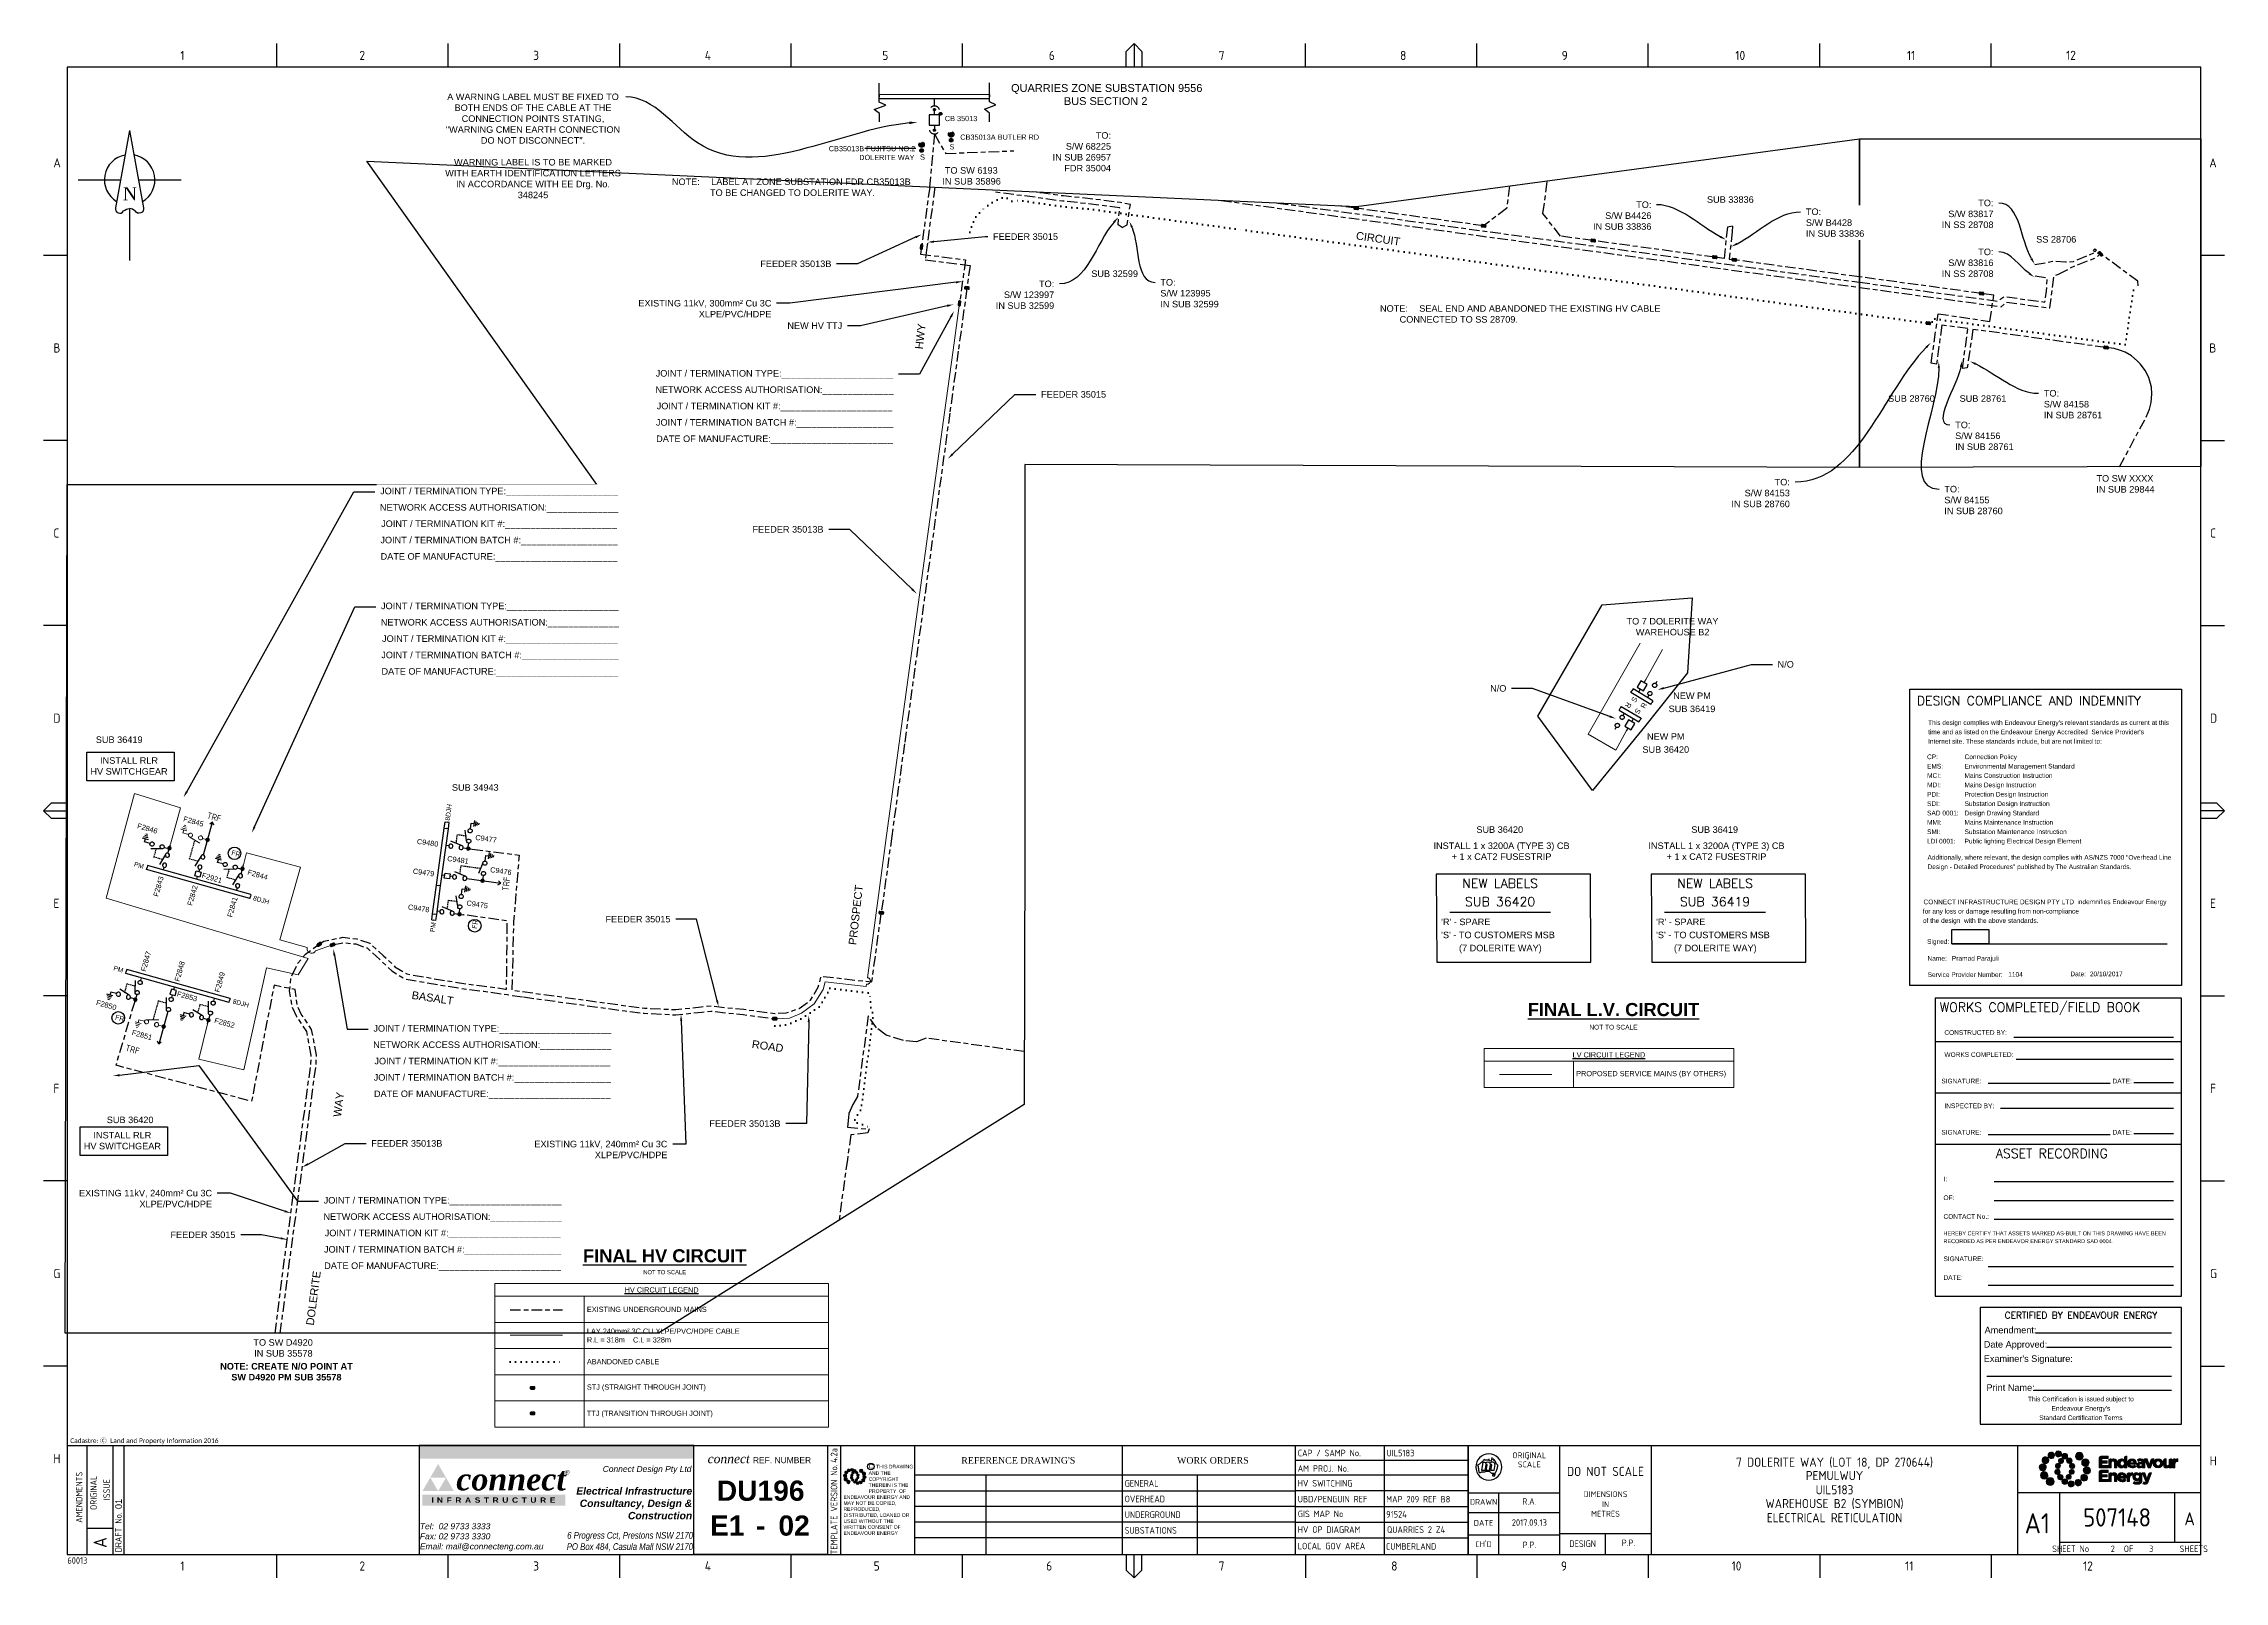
# Paper-space layout 'Sheet (2)' of a CAD drawing. Header units: metres, sheet in millimetres. Extents: x -17 to 816, y 0 to 588.
# The model-space entities are those that its viewports show. They can reach past a viewport. Long polylines and large blocks are cut down to what shows.
import ezdxf
from ezdxf import colors
from ezdxf.entities.mleader import LeaderData, LeaderLine
from ezdxf.enums import TextEntityAlignment as Align
from ezdxf.math import Vec2, Vec3

# ---------------------------------------------------------------- set-up
doc = ezdxf.new("R2010")
doc.units = ezdxf.units.M
for name, pattern in [('A', [0]), ('Cable Exist UG', [8.2, 4, -1.2, 1.8, -1.2]), ('Cable Remove', [2, 0, -2]), ('CENTERX2', [4, 2.5, -0.5, 0.5, -0.5]), ('DASHED', [0.75, 0.5, -0.25])]:
    doc.linetypes.add(name, pattern=pattern)
doc.layers.get('0').update_dxf_attribs({"color": 6})
for name, color, linetype in [('_User Miscellaneous1', 7, 'Continuous'), ('_User Miscellaneous2', 7, 'Continuous'), ('Equip_HV_EXT', 7, 'Continuous'), ('Equip_HV_MOD', 3, 'Continuous'), ('Equip_LV_NEW', 2, 'Continuous'), ('Equip_SP_HV_NEW', 2, 'Continuous'), ('Mains_HV_EXT', 7, 'Continuous'), ('Mains_HV_MOD', 3, 'Continuous'), ('Mains_HV_NEW_U97', 2, 'Continuous'), ('Mains_LV_NEW_T84', 2, 'Continuous'), ('Mains_LV_SL_EXT', 7, 'Continuous'), ('Notes', 7, 'Continuous'), ('SP_HV_EXT', 1, 'Continuous'), ('Sub_LV_EXT', 7, 'Continuous'), ('Sub_LV_NEW', 2, 'Continuous'), ('SupportsUG_SP_EXT', 7, 'Continuous')]:
    doc.layers.add(name, color=color, linetype=linetype)
doc.layers.add('Cadastre Road Names_SP_HV_LV_SL_EXT', color=9, linetype='Continuous', lineweight=5)
doc.layers.add('Viewports', color=6, linetype='Continuous', plot=False)
doc.styles.add('ABlkR8pt', font='', dxfattribs={"height": 2.0202})
doc.styles.add('ANI10pt', font='ARIALNI.TTF', dxfattribs={"height": 2.5863})
doc.styles.add('AR07pt', font='arial.ttf', dxfattribs={"height": 1.7978})
doc.styles.add('AR09pt', font='arial.ttf', dxfattribs={"height": 2.3115})
doc.styles.add('ARB30pt', font='arialbd.ttf', dxfattribs={"height": 7.705})
doc.styles.add('ARBI11pt', font='arialbi.ttf', dxfattribs={"height": 2.8252})
doc.styles.add('ARI09pt', font='ariali.ttf', dxfattribs={"height": 2.3115})
doc.styles.add('ARIAL', font='arial.ttf', dxfattribs={"height": 2})
doc.styles.add('Elec', font='romand__.ttf')
doc.styles.add('iecARIAL', font='arial.ttf', dxfattribs={"height": 2})
doc.styles.add('iecISOCP', font='isocp.shx')
doc.styles.add('iecNAME', font='times.ttf')
doc.styles.add('iecTimesNewRoman', font='times.ttf')
doc.styles.add('IESYMBOL1', font='isocp.shx')
doc.styles.get("Standard").update_dxf_attribs({"font": 'arial.ttf'})
doc.styles.add('SWG_LABEL', font='arial.ttf')
doc.styles.add('SWITCH_LABEL', font='arial.ttf', dxfattribs={"height": 2.5})
doc.styles.add('TNRBI36pt', font='timesbi.ttf', dxfattribs={"height": 8.601})
doc.styles.add('TNRI14pt', font='timesi.ttf', dxfattribs={"height": 3.4292})
doc.styles.get('ABlkR8pt').set_extended_font_data('Arial Black')
doc.linetypes.add('Cable 4', pattern='A,5.25,-0.1,["o",Standard,S=2,R=0,X=1.2,Y=-0.7],-4', length=9.35)
doc.linetypes.add('Cable 5', pattern='A,10,-1,["o",Standard,S=2,R=0,X=-1,Y=-0.7],-1e-05,["o",Standard,S=2,R=0,X=-0.2,Y=-0.7],-1.2', length=12.20001)
doc.linetypes.add('Cable E UG', pattern='A,6,-0.5,["E",Standard,S=1.7,R=0,X=0.5,Y=-1],-2.9', length=9.4)
doc.linetypes.add('Cable G', pattern='A,6,-0.5,["G",Standard,S=1.7,R=0,X=0.3,Y=-0.8],-2.8', length=9.3)
doc.linetypes.add('Cable New UG', pattern='A,7,-0.25,["x",Standard,S=2,R=0,X=0.2,Y=-0.8],-2.1', length=9.35)
picture_1 = doc.add_image_def('image5.jpg', size_in_pixel=(106, 41))

psp = doc.layouts.new('Sheet (2)')

# ---------------------------------------------------------------- texts
at = {"layer": 'Notes', "style": 'IESYMBOL1'}
for rotation, p in [(344.30658, (47.83, 292.14)), (344.34147, (16.67, 203.29))]:
    psp.add_text('TRF', height=2.5, rotation=rotation, dxfattribs=at).set_placement(p, align=Align.MIDDLE_CENTER)
at = {"layer": 'Notes'}
for s, width, insert, char_height, attachment_point in [('\\pi3.172; QUARRIES ZONE SUBSTATION 9556\\P\\pi24.533;BUS SECTION 2', 80.4436, (348.07, 572.27), 3, 1), ('\\pt2;CB 35013', 13.0273, (327.09, 560.11), 2, 1), ('CB35013A BUTLER RD', 32.7721, (333, 552.99), 2, 1), ('CB35013B FUJITSU NO.2', 32.7721, (282.75, 548.6), 2, 1), ('S', 2, (317.64, 545.36), 2, 1), ('S', 2, (328.91, 549.29), 2, 1), ('\\pi3.6721;TO 7 DOLERITE WAY\\P\\pi7.2234;WAREHOUSE B2', 42.3595, (583.92, 368.23), 2.5, 1), ('{\\fArial|b1|i0|c0|p34;\\LFINAL L.V. CIRCUIT\\P\\fArial|b0|i0|c0|p34;\\H0.36x;\\lNOT TO SCALE}', 87.427, (582.61, 215.98), 5, 5)]:
    psp.add_mtext_dynamic_manual_height_columns(s, width=width, gutter_width=4, heights=[0], dxfattribs=dict(at, insert=insert, char_height=char_height, attachment_point=attachment_point))
at = {"layer": 'Notes', "color": 0, "lineweight": 0, "char_height": 2.5, "attachment_point": 1}
for s, width, insert in [('\\pi11.074;TO SW 6193\\P\\pi10.127;IN SUB 35896', 42.0936, (316.04, 540.53)), ('\\pi-7.5,l12.5,t20;NOTE:^ISEAL END AND ABANDONED THE EXISTING HV CABLE \\P\\pi0,t12.5;CONNECTED TO SS 28709.', 116.0371, (488.39, 487.76)), ('\\pi10.232;TO SW XXXX\\P\\pi10.131;IN SUB 29844', 42.0936, (756.96, 422.81)), ('\\pi4.3908;SUB 36419', 26.3344, (-1.73, 322.95)), ('\\pi8.5604;SUB 34943', 34.6685, (130.17, 304.68)), ('SUB 36420', 34.6685, (530.22, 288.59)), ('SUB 36419', 34.6685, (612.35, 288.59)), ('\\pi4.3976;SUB 36420', 26.3344, (2.45, 177.65)), ('\\pi9.8172;TO SW D4920\\P\\pi10.123;IN SUB 35578', 42.0936, (53.06, 92.57))]:
    psp.add_mtext_dynamic_manual_height_columns(s, width=width, gutter_width=4, heights=[0], dxfattribs=dict(at, insert=insert))
at = {"layer": 'Notes', "lineweight": -3, "char_height": 2.5, "width": 21.6602, "attachment_point": 5, "line_spacing_factor": 1.2}
for s, insert in [('SUB 28760', (696.48, 452.07)), ('SUB 28761', (723.82, 452.07)), ('NEW PM SUB 36419', (612.62, 335.97)), ('NEW PM SUB 36420', (602.6, 320.42))]:
    psp.add_mtext(s, dxfattribs=dict(at, insert=insert))
at = {"layer": 'Notes', "char_height": 2.5, "attachment_point": 2}
for insert in [(15.35, 314.99), (12.81, 171.79)]:
    psp.add_mtext('INSTALL RLR\\PHV SWITCHGEAR', dxfattribs=dict(at, insert=insert))
at = {"layer": 'Notes', "char_height": 2}
for s, width, insert, attachment_point, rotation in [('F2845', 9.3382, (36.47, 292.51), 1, 344.01574), ('F2846', 9.3382, (18.86, 289.83), 1, 344.01574), ('C9480', 9.3382, (125.53, 283.89), 1, 351.9861), ('C9477', 9.3382, (147.86, 285.41), 1, 351.9861), ('C9481', 9.3382, (137.13, 277.35), 1, 351.9861), ('F2843', 8.2493, (24.56, 262.09), 1, 74.14449), ('F2921', 9.3382, (43.5, 270.93), 1, 344.01574), ('F2844', 9.3382, (60.99, 272.15), 1, 344.01574), ('C9479', 9.3382, (123.99, 272.53), 1, 351.9861), ('C9476', 9.3382, (153.52, 273.07), 1, 351.9861), ('F2842', 8.2493, (37.54, 258.64), 1, 74.14449), ('F2841', 8.2493, (52.81, 254.2), 1, 74.14449), ('C9478', 9.3382, (122.13, 258.81), 1, 351.9861), ('C9475', 9.3382, (144.47, 260.33), 1, 351.9861), ('F2847', 8.2493, (21.9, 241.07), 3, 74.50357), ('F2848', 8.2493, (34.78, 237.26), 3, 74.50357), ('F2853', 9.3382, (33.47, 223.66), 7, 344.63232), ('F2849', 8.2493, (50.12, 233.11), 3, 74.50357), ('F2850', 9.3382, (2.6, 220.34), 7, 344.63232), ('F2851', 9.3382, (16.23, 208.89), 7, 344.63232), ('F2852', 9.3382, (47.77, 213.52), 7, 344.63232)]:
    psp.add_mtext_dynamic_manual_height_columns(s, width=width, gutter_width=4, heights=[0], dxfattribs=dict(at, insert=insert, attachment_point=attachment_point, rotation=rotation))
at = {"layer": 'Notes', "char_height": 3.5, "width": 51.0072, "attachment_point": 5, "line_spacing_factor": 1.2, "style": 'Elec'}
for s, insert in [('NEW LABELS\\PSUB 36420', (539.28, 263.29)), ('NEW LABELS\\PSUB 36419', (621.42, 263.29))]:
    psp.add_mtext(s, dxfattribs=dict(at, insert=insert))
at = {"layer": 'Notes', "char_height": 2.5, "attachment_point": 4, "line_spacing_factor": 1.2}
for insert in [(516.78, 246.7), (598.92, 246.7)]:
    psp.add_mtext("'R' - SPARE\\P'S' - TO CUSTOMERS MSB \\P       (7 DOLERITE WAY)", dxfattribs=dict(at, insert=insert))
at = {"layer": 'Notes', "linetype": 'Cable G', "attachment_point": 5}
for s, width, insert, char_height in [('{\\fArial|b1|i0|c0|p34;\\LFINAL HV CIRCUIT}', 97.2761, (220.05, 124.41), 5), ('NOT TO SCALE', 29.0003, (220.05, 118.17), 1.6)]:
    psp.add_mtext_dynamic_manual_height_columns(s, width=width, gutter_width=4, heights=[0], dxfattribs=dict(at, insert=insert, char_height=char_height))
at = {"layer": 'Notes', "linetype": 'Cable 4', "insert": (48.81, 83.46), "char_height": 2.5, "attachment_point": 1}
psp.add_mtext_dynamic_manual_height_columns('\\pi1.3862;{\\fArial|b1|i0|c0|p34;NOTE: CREATE N/O POINT AT \\P\\pi5.6214;SW D4920 PM SUB 35578}', width=53.0827, gutter_width=4, heights=[0], dxfattribs=at)
at = {"layer": 'Notes', "style": 'ARIAL'}
for tag, rotation, p in [('8DJH', 82.29438, (137, 290.83)), ('PM', 344.32403, (17.33, 274.2)), ('8DJH', 344.32403, (55.08, 221.82))]:
    psp.add_attdef(tag, text='8DJ10', height=1.8, rotation=rotation, dxfattribs=at).set_placement(p, align=Align.MIDDLE_LEFT)
for tag, rotation, p in [('8DJH', 344.32403, (68.89, 259.6)), ('PM', 82.29438, (131.74, 251.93)), ('PM', 344.32403, (13.11, 233.46))]:
    psp.add_attdef(tag, text='PS', height=1.8, rotation=rotation, dxfattribs=at).set_placement(p, align=Align.MIDDLE_RIGHT)

msp = doc.modelspace()

# ---------------------------------------------------------------- texts
at = {"layer": 'Cadastre Road Names_SP_HV_LV_SL_EXT'}
for s, height, rotation, p in [('PROSPECT HWY', 1.8, 85.77144, (307362.36, 6255648.7)), ('BELLEVUE                                                                                                                                                 CIRCUIT', 3, 351.89149, (307322.09, 6255641.07))]:
    msp.add_text(s, height=height, rotation=rotation, dxfattribs=at).set_placement(p)
at = {"layer": 'Cadastre Road Names_SP_HV_LV_SL_EXT', "color": 7}
for s, rotation, p in [('PROSPECT                                                                                                                                                                                 HWY', 83.62877, (307319.85, 6255344.37)), ('BASALT                                                                                                   ROAD', 351.81108, (307149.8, 6255323.94)), ('DOLERITE                                                   WAY', 82.57709, (307112.54, 6255198.97))]:
    msp.add_text(s, height=3, rotation=rotation, dxfattribs=at).set_placement(p)
at = {"layer": 'Equip_LV_NEW', "char_height": 2, "width": 1.1319, "attachment_point": 1, "style": 'iecARIAL'}
for s, insert, rotation in [('R', (307096.46, 6255344.25, 0.09), 242.02784), ('S', (307096.12, 6255345.73, 0.09), 58.69387), ('R', (307099.71, 6255343.36, 0.09), 62.02784), ('S', (307100.05, 6255341.88, 0.09), 238.69387)]:
    msp.add_mtext(s, dxfattribs=dict(at, insert=insert, rotation=rotation))
at = {"layer": 'Mains_HV_EXT'}
for s, rotation, p in [('LV Earthing', 350.80526, (307590.07, 6255654.46)), ('LV Earthing', 352.24165, (307548.86, 6255281.33)), ('HV Earthing', 354.02276, (307559.26, 6255260.61)), ('HV Earthing', 41.88967, (307703.67, 6255218.79))]:
    msp.add_text(s, height=1.8, rotation=rotation, dxfattribs=at).set_placement(p)

# ---------------------------------------------------------------- blocks, each defined once
blk = doc.blocks.new('A$C30A46249')
at = {"color": 7, "lineweight": -3, "insert": (6.92, 4.97), "char_height": 1.79, "attachment_point": 7, "line_spacing_factor": 1.2}
blk.add_mtext('{\\fCalibri|b0|i0|c0|p34;\\C256;Cadastre: \\fMS Gothic|b0|i0|c128|p49;\\C250;\\c2236962;Ⓒ\\fMS Gothic|b0|i0|c0|p49; \\fCalibri|b0|i0|c0|p34;\\C256;Land and Property Information 2016}', dxfattribs=at)
blk = doc.blocks.new('Logo_Connect_EE')
at = {"true_color": 0x800000}
for points in [[(-51.05, -5), (-51.05, 0), (-156.05, 0), (-156.05, -5)], [(-100.16, -23.03), (-100.16, -18.76), (-154.78, -18.76), (-154.78, -23.03)]]:
    blk.add_hatch(color=16, dxfattribs=at).paths.add_polyline_path(points)
h = blk.add_hatch(color=16, dxfattribs=at)
h.paths.add_polyline_path([(-148.78, -17.46), (-151.78, -12.27), (-154.78, -17.46)])
h.paths.add_polyline_path([(-145.78, -12.27), (-148.78, -7.07), (-151.78, -12.27)])
h.paths.add_polyline_path([(-145.78, -12.27), (-148.78, -17.46), (-142.78, -17.46)])
for points in [[(-156.05, -41.65), (-51.05, -41.65), (-51.05, 0), (-156.05, 0)], [(-51.05, 0), (0, 0), (0, -41.65), (-51.05, -41.65)]]:
    blk.add_lwpolyline(points, close=True)
for s, insert, char_height, width, attachment_point, style in [('Connect Design Pty Ltd', (-51.97, -9.34), 2.3115, 39.4211, 6, 'ARI09pt'), ('{\\C14;\\c128;connect}', (-29.68, -5.1), 3.4292, 16.0383, 6, 'TNRI14pt'), ('{\\C7;REF. NUMBER}', (-28.49, -5.64), 2.3115, 24.0362, 4, 'AR09pt'), ('{\\C16;\\c128;connect}', (-141.84, -12.95), 8.601, 39.6365, 4, 'TNRBI36pt'), ('{\\C16;\\c128;®}', (-99.4, -10.27), 1.7978, 3.2698, 5, 'AR07pt'), ('Electrical Infrastructure Consultancy, Design & Construction', (-51.69, -22.13), 2.8252, 44.7278, 6, 'ARBI11pt'), ('{\\T1.15;\\C7;\\c16777215;I N F R A S T R U C T U R E}', (-127.47, -20.9), 2.0202, 49.5146, 5, 'ABlkR8pt'), ('Tel:  02 9733 3333\\PFax: 02 9733 3330\\PEmail: mail@connecteng.com.au', (-155.75, -40.44), 2.3115, 47.3811, 7, 'ARI09pt'), ('6 Progress Cct, Prestons NSW 2170\\PPO Box 484, Casula Mall NSW 2170', (-51.37, -40.44), 2.5863, 57.1395, 9, 'ANI10pt'), ('-', (-25.53, -30.62), 7.71, 3.5845, 5, 'ARB30pt')]:
    blk.add_mtext(s, dxfattribs=dict(insert=insert, char_height=char_height, width=width, attachment_point=attachment_point, style=style))
at = {"style": 'ARB30pt'}
for tag, p in [('CONNECT_REF', (-25.53, -17.29)), ('CONNECT_SHEETREF', (-38.29, -30.62)), ('CONNECT_REV_NUM', (-12.76, -30.62))]:
    blk.add_attdef(tag, text='', height=7.71, dxfattribs=at).set_placement(p, align=Align.MIDDLE_CENTER)
blk = doc.blocks.new('NOTE_WORKS-COMPLETED')
at = {"lineweight": -3}
for p, q in [((94.11, 97.2), (0, 97.2)), ((94.11, 77.62), (0, 77.62)), ((93.87, 58.03), (0, 58.03))]:
    blk.add_line(p, q, dxfattribs=at)
at = {"color": 7, "linetype": 'Continuous', "lineweight": -3}
for p, q in [((30, 99), (91.13, 99)), ((31, 90.55), (91.13, 90.55)), ((20.3, 81.37), (66.83, 81.37)), ((75.92, 81.71), (91.13, 81.71)), ((25, 71.88), (91.13, 71.88)), ((20.3, 61.78), (66.83, 61.78)), ((75.92, 62.13), (91.13, 62.13)), ((22.5, 43.79), (91.13, 43.79)), ((22.5, 36.59), (91.13, 36.59)), ((22.5, 29.42), (91.13, 29.42)), ((20.3, 11.37), (91.13, 11.37)), ((20.3, 4.28), (91.13, 4.28))]:
    blk.add_line(p, q, dxfattribs=at)
at = {"lineweight": -3}
blk.add_lwpolyline([(0, 0), (94.11, 0), (94.11, 113.95), (0, 113.95)], close=True, dxfattribs=at)
at = {"color": 7, "lineweight": -3, "style": 'Elec'}
blk.add_text('WORKS COMPLETED/FIELD BOOK', height=3.5, dxfattribs=at).set_placement((1.75, 110.45), align=Align.MIDDLE_LEFT)
at = {"color": 7, "lineweight": -3}
for s, p in [('CONSTRUCTED BY:', (3.51, 100.79)), ('WORKS COMPLETED:', (3.52, 92.34)), ('INSPECTED BY:', (3.52, 72.76))]:
    blk.add_text(s, height=1.79, dxfattribs=at).set_placement(p, align=Align.MIDDLE_LEFT)
for s, p in [('SIGNATURE:', (10, 82.23)), ('DATE:', (71.45, 82.23)), ('SIGNATURE:', (10, 62.65)), ('DATE:', (71.45, 62.65))]:
    blk.add_text(s, height=1.79, dxfattribs=at).set_placement(p, align=Align.MIDDLE_CENTER)
at = {"color": 7, "lineweight": -3, "style": 'Elec'}
blk.add_text('ASSET RECORDING', height=3.5, dxfattribs=at).set_placement((23.19, 56.32), align=Align.TOP_LEFT)
at = {"color": 7, "lineweight": -3, "insert": (3.17, 45.68), "char_height": 1.79, "width": 89.6105, "attachment_point": 1, "line_spacing_factor": 1.2}
blk.add_mtext('I:\\P\\POF:\\P\\PCONTACT No.:\\P{\\H0.83799x;\\PHEREBY CERTIFY THAT ASSETS MARKED AS-BUILT ON THIS DRAWING HAVE BEEN\\PRECORDED AS PER ENDEAVOR ENERGY STANDARD SAD 0004.}\\P\\PSIGNATURE:\\P\\PDATE:', dxfattribs=at)
at = {"color": 7, "lineweight": -3}
for tag, p in [('CONSTRUCTEDBY', (32.92, 99.87)), ('WORKSCOMPLETED', (32.93, 91.44)), ('SIGNATURE', (23.86, 81.87)), ('DATE', (77.31, 82.21)), ('INSPECTEDBY', (25.68, 72.38)), ('SIGNATURE', (24.59, 62.28)), ('DATE', (77.75, 62.63)), ('ASSETRECORD', (28.77, 44.53)), ('ASSETRECORDOF', (28.5, 37.33)), ('CONTACTNO', (28.5, 30.15)), ('SIGNATURE', (31.79, 12.95)), ('DATE', (32, 5.02))]:
    blk.add_attdef(tag, p, '', height=1.79, dxfattribs=at)
blk = doc.blocks.new('NOTE_CERTIFIED-BY-IE')
at = {"color": 7, "linetype": 'Continuous', "lineweight": -3}
for p, q in [((21.25, 34.9), (73.15, 34.9)), ((25.46, 29.41), (73.15, 29.41)), ((2.51, 18.32), (73.15, 18.32)), ((20.45, 12.96), (73.15, 12.96))]:
    blk.add_line(p, q, dxfattribs=at)
blk.add_lwpolyline([(0, 0), (76.98, 0), (76.98, 44.52), (0, 44.52)], close=True)
at = {"color": 7, "lineweight": -3, "style": 'Elec'}
blk.add_text('CERTIFIED BY ENDEAVOUR ENERGY', height=2.52, dxfattribs=at).set_placement((38.51, 41.58), align=Align.MIDDLE_CENTER)
at = {"color": 7, "lineweight": -3}
for s, p in [('Amendment:', (1.7, 35.94)), ('Date Approved:', (1.37, 30.47)), ("Examiner's Signature:", (1.37, 25.01))]:
    blk.add_text(s, height=2.5, dxfattribs=at).set_placement(p, align=Align.MIDDLE_LEFT)
blk.add_text('Print Name:', height=2.5, dxfattribs=at).set_placement((2.4, 11.95), align=Align.BOTTOM_LEFT)
at = {"color": 7, "lineweight": -3, "insert": (38.49, 5.99), "char_height": 1.79, "attachment_point": 5, "line_spacing_factor": 1.2}
blk.add_mtext("This Certification is issued subject to \\PEndeavour Energy's \\PStandard Certification Terms", dxfattribs=at)
blk = doc.blocks.new('NOTE_DESIGN-COMPLIANCE')
blk.add_line((16, 16.01), (98.33, 16.01))
blk.add_lwpolyline([(0, 113.3), (103.74, 113.3), (103.74, 0), (0, 0)], close=True)
at = {"color": 7, "lineweight": -3, "style": 'Elec'}
blk.add_text('DESIGN COMPLIANCE AND INDEMNITY', height=3.5, dxfattribs=at).set_placement((2.6, 106.13), align=Align.BOTTOM_LEFT)
at = {"color": 7, "lineweight": -3}
for s, p in [('Signed:', (6.54, 17.75)), ('Name:', (6.71, 11.32)), ('Service Provider Number:', (6.76, 5.11)), ('Date: ', (61.29, 5.38))]:
    blk.add_text(s, height=1.79, dxfattribs=at).set_placement(p, align=Align.TOP_LEFT)
at = {"color": 7, "lineweight": -3, "char_height": 1.79, "line_spacing_factor": 1.2}
for s, insert, attachment_point in [("This design complies with Endeavour Energy's relevant standards as current at this \\Ptime and as listed on the Endeavour Energy Accredited  Service Provider's\\PInternet site. These standards include, but are not limited to:", (6.92, 92.16), 7), ('CP:^I^IConnection Policy\\PEMS:^I^IEnvironmental Management Standard\\PMCI:^I^IMains Construction Instruction\\PMDI:^I^IMains Design Instruction\\PPDI:^I^IProtection Design Instruction\\PSDI:^I^ISubstation Design Instruction\\PSAD 0001:^IDesign Drawing Standard\\PMMI:^I^IMains Maintenance Instruction\\PSMI:^I^ISubstation Maintenance Instruction\\PLDI 0001:^IPublic lighting Electrical Design Element ', (6.53, 88.36), 1), ('\\PAdditionally, where relevant, the design complies with AS/NZS 7000 "Overhead Line\\PDesign - Detailed Procedures" published by The Australian Standards.', (6.7, 53.5), 1), ('                                                                                     indemnifies Endeavour Energy \\Pfor any loss or damage resulting from non-compliance \\Pof the design  with the above standards.', (4.93, 32.94), 1)]:
    blk.add_mtext(s, dxfattribs=dict(at, insert=insert, attachment_point=attachment_point))
at = {"ltscale": 0.5}
for tag, p in [('COMPANYNAME', (5.15, 31.1)), ('NAME', (16, 9.52)), ('SPN', (37.54, 3.38)), ('DATE', (68.73, 3.59))]:
    blk.add_attdef(tag, p, '', height=1.8, dxfattribs=at)
image = blk.add_image(picture_1, insert=(16, 16.01), size_in_units=(14.13, 5.46))
image.dxf.flags = 7
blk = doc.blocks.new('NorthPnt 11(NP11)')
for p, q in [((-19.7, 0.02), (-3.49, 0)), ((3.32, 0), (19.7, -0.02)), ((-0.08, -10.94), (-0.08, -30.8))]:
    blk.add_line(p, q)
for points in [[(-0.08, 18.81), (-5.43, -10.68, 0.877048), (-2.29, -11.9, -0.1543), (-0.08, -10.94, 0.090511)], [(-0.08, 18.81), (5.26, -10.68, -0.877048), (2.13, -11.9, 0.1543), (-0.08, -10.94, -0.090511)]]:
    blk.add_lwpolyline(points, format="xyb")
for start, end in [(100.5988, 238.86433), (300.09942, 80.43745)]:
    blk.add_arc((0, 0), 9.64, start, end)
at = {"color": 7, "style": 'iecNAME'}
blk.add_text('N', height=5.02, dxfattribs=at).set_placement((-2.62, -7.82))
blk = doc.blocks.new('*T225')
at = {"layer": 'Defpoints', "color": 8, "linetype": 'ByBlock', "lineweight": 0, "transparency": 16777216}
for p, q in [((0, 0), (127.56, 0)), ((0, 0), (0, -54.87)), ((127.56, 0), (127.56, -54.87)), ((0, -4.87), (127.56, -4.87)), ((34.23, -4.87), (34.23, -54.87)), ((0, -14.87), (127.56, -14.87)), ((0, -24.87), (127.56, -24.87)), ((0, -34.87), (127.56, -34.87)), ((0, -44.87), (127.56, -44.87)), ((0, -54.87), (127.56, -54.87))]:
    blk.add_line(p, q, dxfattribs=at)
at = {"layer": '_User Miscellaneous1', "color": 0, "linetype": 'Continuous', "transparency": 16777216, "char_height": 2}
for s, insert, width, attachment_point in [('{\\LHV CIRCUIT LEGEND}', (63.78, -2.43), 125.5563, 5), ('EXISTING UNDERGROUND MAINS', (35.23, -9.87), 91.3313, 4), ('LAY 240mm² 3C CU XLPE/PVC/HDPE CABLE\\PR.L = 318m    C.L = 328m', (35.23, -19.87), 91.3313, 4), ('ABANDONED CABLE', (35.23, -29.87), 91.3313, 4), ('STJ (STRAIGHT THROUGH JOINT)', (35.23, -39.87), 91.3313, 4), ('TTJ (TRANSITION THROUGH JOINT)', (35.23, -49.87), 91.3313, 4)]:
    blk.add_mtext(s, dxfattribs=dict(at, insert=insert, width=width, attachment_point=attachment_point))
blk = doc.blocks.new('*T226')
at = {"layer": 'Defpoints', "color": 8, "linetype": 'ByBlock', "lineweight": 0, "transparency": 16777216}
for p, q in [((0, 0), (95.46, 0)), ((0, 0), (0, -14.87)), ((95.46, 0), (95.46, -14.87)), ((0, -4.87), (95.46, -4.87)), ((34.23, -4.87), (34.23, -14.87)), ((0, -14.87), (95.46, -14.87))]:
    blk.add_line(p, q, dxfattribs=at)
at = {"layer": '_User Miscellaneous1', "color": 0, "linetype": 'Continuous', "transparency": 16777216, "char_height": 2}
for s, insert, width, attachment_point in [('{\\LLV CIRCUIT LEGEND}', (47.73, -2.43), 93.4642, 5), ('PROPOSED SERVICE MAINS (BY OTHERS)', (35.23, -9.87), 59.2392, 4)]:
    blk.add_mtext(s, dxfattribs=dict(at, insert=insert, width=width, attachment_point=attachment_point))
blk = doc.blocks.new('SWG_SIE_ES_NEW')
for p, q in [((-5.79, 0.78), (-1.79, 1.93)), ((0.01, -1.21), (2.41, -1.21)), ((0.31, -1.81), (2.11, -1.81)), ((0.61, -2.41), (1.81, -2.41)), ((0.92, -3.01), (1.52, -3.01))]:
    blk.add_line(p, q)
for points in [[(-5.79, -0.82, -1), (-5.79, 0.78, -1)], [(-1.79, -0.81, -1), (-1.79, 0.79, -1)]]:
    blk.add_lwpolyline(points, format="xyb", close=True)
for points in [[(-6.59, -0.02), (-7.89, -0.02)], [(-0.99, -0.01), (1.21, -0.01), (1.21, -1.21)]]:
    blk.add_lwpolyline(points)
at = {"flags": 1}
blk.add_attdef('Z', (0, 0), '', height=0.2, dxfattribs=at)
at = {"style": 'ARIAL', "flags": 8}
blk.add_attdef('ASSET_NUM', text='', height=2, dxfattribs=at).set_placement((14.3, -5.09), align=Align.MIDDLE_RIGHT)
at = {"style": 'SWITCH_LABEL', "flags": 9}
blk.add_attdef('STREET_CODE', text='', height=0.2, dxfattribs=at).set_placement((0, -0.2), align=Align.MIDDLE_LEFT)
at = {"flags": 9}
for tag, p in [('ORIENTATION', (0, -0.4)), ('SUBURB', (0, -1)), ('STREETNAME', (0, -1.2)), ('OPERATED_BY', (0, -2.01)), ('PARENT', (0, -0.6)), ('USAGE', (0, -0.8)), ('LOCATION', (0, -1.4)), ('NOTES', (0, -1.6)), ('OWNED_BY', (0, -1.78)), ('MAINTAINED_BY', (0, -2.21))]:
    blk.add_attdef(tag, text='', height=0.2, dxfattribs=at).set_placement(p, align=Align.MIDDLE_LEFT)
blk = doc.blocks.new('SWG_SIE_SU_NEW')
blk.add_line((5.81, 0.79), (1.59, 1.94))
at = {"linetype": 'A', "lineweight": 0}
for p, q in [((7.98, 0.35), (7.98, -0.37)), ((8.18, -0.58), (8.18, 0.56)), ((8.38, 0.66), (8.38, -0.68)), ((8.58, -0.71), (8.58, 0.69)), ((8.78, 0.66), (8.78, -0.68)), ((8.98, -0.59), (8.98, 0.56)), ((9.18, 0.35), (9.18, -0.38))]:
    blk.add_line(p, q, dxfattribs=at)
for points in [[(1, 0), (0, 0)], [(6.6, -0.01), (10.1, -0.01)]]:
    blk.add_lwpolyline(points)
for points in [[(1.8, -0.8, 1), (1.8, 0.8, 1)], [(5.8, -0.81, 1), (5.8, 0.79, 1)]]:
    blk.add_lwpolyline(points, format="xyb", close=True)
at = {"linetype": 'DASHED'}
blk.add_lwpolyline([(3.7, 1.36), (3.7, 4.73), (7.22, 4.73)], dxfattribs=at)
at = {"linetype": 'A', "lineweight": 0}
blk.add_circle((8.58, -0.01), 0.7, dxfattribs=at)
at = {"style": 'SWG_LABEL', "flags": 8}
blk.add_attdef('ASSET_NUM', text='', height=2.5, rotation=179.95437, dxfattribs=at).set_placement((-2.4, 0.01), align=Align.MIDDLE_LEFT)
at = {"flags": 1}
blk.add_attdef('Z', (0, 0), '', height=0.2, dxfattribs=at)
at = {"style": 'SWITCH_LABEL', "flags": 9}
blk.add_attdef('STREET_CODE', text='', height=0.2, dxfattribs=at).set_placement((0, 0), align=Align.MIDDLE_LEFT)
at = {"flags": 9}
for tag, p in [('OPERATED_BY', (-0.01, -1.84)), ('ORIENTATION', (0, -0.2)), ('SUBURB', (0, -0.8)), ('STREETNAME', (0, -1)), ('OWNED_BY', (-0.01, -1.62)), ('MAINTAINED_BY', (-0.01, -2.05)), ('PARENT', (0, -0.4)), ('USAGE', (0, -0.6)), ('LOCATION', (0, -1.2)), ('NOTES', (0, -1.4))]:
    blk.add_attdef(tag, text='', height=0.2, dxfattribs=at).set_placement(p, align=Align.MIDDLE_LEFT)
blk = doc.blocks.new('SWG_SIE_TRS_ES_NEW_1')
at = {"linetype": 'A', "lineweight": 0}
for p, q in [((-7.92, 0.18), (-9.26, 0.18)), ((-9.16, 0.38), (-8.02, 0.38)), ((-8.23, 0.58), (-8.95, 0.58)), ((-9.29, -0.02), (-7.89, -0.02)), ((-7.92, -0.22), (-9.26, -0.22)), ((-9.17, -0.42), (-8.02, -0.42)), ((-8.23, -0.62), (-8.95, -0.62))]:
    blk.add_line(p, q, dxfattribs=at)
for p, q in [((-1.79, 0.79), (-6.11, 1.93)), ((0.01, -1.21), (2.41, -1.21)), ((0.31, -1.81), (2.11, -1.81)), ((0.61, -2.41), (1.81, -2.41)), ((0.91, -3.01), (1.51, -3.01))]:
    blk.add_line(p, q)
at = {"linetype": 'DASHED'}
blk.add_lwpolyline([(-7.22, 8.88), (-3.95, 8.88), (-3.95, 1.36)], dxfattribs=at)
for points in [[(-5.79, -0.82, -1), (-5.79, 0.78, -1)], [(-1.79, -0.81, -1), (-1.79, 0.79, -1)]]:
    blk.add_lwpolyline(points, format="xyb", close=True)
for points in [[(-6.59, -0.02), (-8.59, -0.02)], [(-0.99, -0.01), (1.21, -0.01), (1.21, -1.21)]]:
    blk.add_lwpolyline(points)
at = {"linetype": 'A', "lineweight": 0}
blk.add_circle((-8.59, -0.02), 0.7, dxfattribs=at)
at = {"flags": 1}
blk.add_attdef('Z', (0, 0), '', height=0.2, dxfattribs=at)
at = {"style": 'SWG_LABEL', "flags": 8}
blk.add_attdef('ASSET_NUM', text='', height=1.8, dxfattribs=at).set_placement((-0.01, -3.89), align=Align.MIDDLE_CENTER)
at = {"style": 'SWITCH_LABEL', "flags": 9}
blk.add_attdef('STREET_CODE', text='', height=0.2, dxfattribs=at).set_placement((0, -0.2), align=Align.MIDDLE_LEFT)
at = {"flags": 9}
for tag, p in [('ORIENTATION', (0, -0.4)), ('SUBURB', (0, -1)), ('STREETNAME', (0, -1.2)), ('PARENT', (0, -0.6)), ('USAGE', (0, -0.8)), ('LOCATION', (0, -1.4)), ('NOTES', (0, -1.6))]:
    blk.add_attdef(tag, text='', height=0.2, dxfattribs=at).set_placement(p, align=Align.MIDDLE_LEFT)
blk = doc.blocks.new('CB_SUB_NEW')
at = {"linetype": 'CENTERX2'}
blk.add_lwpolyline([(-1, 1), (1, 1), (1, -1), (-1, -1)], close=True, dxfattribs=at)
blk.add_attdef('ASSET_NUMBER', text='', height=0.8, dxfattribs=at).set_placement((-1.95, 0), align=Align.MIDDLE_RIGHT)
blk = doc.blocks.new('FAULT_INDIC_SE')
blk.add_circle((0, 0), 2.4)
at = {"insert": (-1.15, 1), "char_height": 2, "width": 2.7042, "attachment_point": 1, "style": 'iecISOCP'}
blk.add_mtext('FR', dxfattribs=at)
blk = doc.blocks.new('A$C0F635CCD')
blk.add_line((8.81, 3.31), (4.59, 4.45))
at = {"linetype": 'A', "lineweight": 0}
for p, q in [((15, 2.86), (15, 2.15)), ((15.2, 1.93), (15.2, 3.08)), ((15.4, 3.17), (15.4, 1.83)), ((15.6, 1.8), (15.6, 3.2)), ((15.8, 3.17), (15.8, 1.83)), ((16, 1.93), (16, 3.08)), ((16.2, 2.87), (16.2, 2.14))]:
    blk.add_line(p, q, dxfattribs=at)
for points in [[(1, 2.52), (0, 2.52)], [(4, 2.52), (3, 2.52)], [(9.6, 2.5), (22.59, 2.5)], [(21.6, 1.75), (22.6, 2.5), (21.6, 3.25)]]:
    blk.add_lwpolyline(points)
for points in [[(4.8, 1.71, 1), (4.8, 3.31, 1)], [(8.8, 1.71, 1), (8.8, 3.31, 1)]]:
    blk.add_lwpolyline(points, format="xyb", close=True)
blk.add_circle((15.6, 2.5), 0.7, dxfattribs=at)
at = {"style": 'IESYMBOL1'}
blk.add_text('TRF', height=2.5, rotation=89.98256, dxfattribs=at).set_placement((24.71, 2.5), align=Align.MIDDLE_CENTER)
blk = doc.blocks.new('*U223')
for p, q in [((-1.6, 35.41), (-1.6, 37.81)), ((-1.6, 37.81), (-0.8, 37.81)), ((-1.6, 13.4), (-1.6, 35.41)), ((-1.6, 35.41), (-0.8, 35.41)), ((0, 37.81), (-0.8, 37.81)), ((0, 35.41), (-0.8, 35.41)), ((0, 35.41), (0, 37.81)), ((0, 13.4), (0, 35.41)), ((-1.6, 2.4), (-1.6, 13.4)), ((-1.6, 13.4), (-0.8, 13.4)), ((0, 13.4), (-0.8, 13.4)), ((0, 2.4), (0, 13.4)), ((-1.6, 0), (-1.6, 2.4)), ((-1.6, 2.4), (-0.8, 2.4)), ((-1.6, 0), (-0.8, 0)), ((0, 2.4), (-0.8, 2.4)), ((0, 0), (-0.8, 0)), ((0, 0), (0, 2.4))]:
    blk.add_line(p, q)
blk = doc.blocks.new('EE_LOGO_SMALL')
at = {"layer": 'Notes'}
h = blk.add_hatch(color=256, dxfattribs=at)
edge = h.paths.add_edge_path()
edge.add_spline(control_points=[(-8.4, 2), (-9.2, 2), (-9.8, 1.4), (-9.8, 0.7), (-9.9, -0.1), (-9.3, -0.7), (-8.6, -0.8), (-7.8, -0.8), (-7.2, -0.2), (-7.1, 0.5), (-7.1, 1.3), (-7.7, 1.9), (-8.4, 2)], knot_values=[0, 0, 0, 0, 1, 1, 1, 2, 2, 2, 3, 3, 3, 4, 4, 4, 4], degree=3, periodic=0)
h = blk.add_hatch(color=256, dxfattribs=at)
edge = h.paths.add_edge_path()
edge.add_spline(control_points=[(-6.8, 4.5), (-7.4, 4.8), (-8.2, 4.6), (-8.6, 4), (-8.9, 3.4), (-8.7, 2.6), (-8.1, 2.2), (-7.5, 1.9), (-6.7, 2.1), (-6.3, 2.7), (-6, 3.3), (-6.2, 4.1), (-6.8, 4.5)], knot_values=[0, 0, 0, 0, 1, 1, 1, 2, 2, 2, 3, 3, 3, 4, 4, 4, 4], degree=3, periodic=0)
h = blk.add_hatch(color=256, dxfattribs=at)
edge = h.paths.add_edge_path()
edge.add_spline(control_points=[(-4.2, 5.9), (-4.6, 6.5), (-5.3, 6.6), (-5.9, 6.3), (-6.4, 5.9), (-6.6, 5.1), (-6.2, 4.6), (-5.9, 4), (-5.1, 3.8), (-4.6, 4.2), (-4, 4.6), (-3.8, 5.3), (-4.2, 5.9)], knot_values=[0, 0, 0, 0, 1, 1, 1, 2, 2, 2, 3, 3, 3, 4, 4, 4, 4], degree=3, periodic=0)
h = blk.add_hatch(color=256, dxfattribs=at)
edge = h.paths.add_edge_path()
edge.add_spline(control_points=[(-1.3, 5.9), (-1.4, 6.5), (-2, 7), (-2.6, 6.9), (-3.3, 6.9), (-3.7, 6.3), (-3.7, 5.6), (-3.6, 5), (-3, 4.5), (-2.4, 4.6), (-1.7, 4.7), (-1.3, 5.2), (-1.3, 5.9)], knot_values=[0, 0, 0, 0, 1, 1, 1, 2, 2, 2, 3, 3, 3, 4, 4, 4, 4], degree=3, periodic=0)
h = blk.add_hatch(color=256, dxfattribs=at)
edge = h.paths.add_edge_path()
edge.add_spline(control_points=[(-2.5, 2.1), (-3, 2.2), (-3.5, 1.9), (-3.6, 1.3), (-3.7, 0.8), (-3.4, 0.3), (-2.9, 0.2), (-2.4, 0.1), (-1.9, 0.4), (-1.8, 0.9), (-1.7, 1.5), (-2, 2), (-2.5, 2.1)], knot_values=[0, 0, 0, 0, 1, 1, 1, 2, 2, 2, 3, 3, 3, 4, 4, 4, 4], degree=3, periodic=0)
h = blk.add_hatch(color=256, dxfattribs=at)
edge = h.paths.add_edge_path()
edge.add_spline(control_points=[(1, 4.9), (1, 4.3), (0.5, 3.8), (-0.1, 3.8), (-0.7, 3.8), (-1.2, 4.3), (-1.2, 4.9), (-1.2, 5.5), (-0.7, 6), (-0.1, 6), (0.5, 6), (1, 5.5), (1, 4.9)], knot_values=[0, 0, 0, 0, 1, 1, 1, 2, 2, 2, 3, 3, 3, 4, 4, 4, 4], degree=3, periodic=0)
edge = h.paths.add_edge_path()
edge.add_spline(control_points=[(-1.4, 4), (-1.9, 4.1), (-2.4, 3.8), (-2.5, 3.3), (-2.6, 2.7), (-2.3, 2.2), (-1.8, 2.1), (-1.3, 2), (-0.7, 2.3), (-0.6, 2.9), (-0.5, 3.4), (-0.9, 3.9), (-1.4, 4)], knot_values=[0, 0, 0, 0, 1, 1, 1, 2, 2, 2, 3, 3, 3, 4, 4, 4, 4], degree=3, periodic=0)
h = blk.add_hatch(color=256, dxfattribs=at)
edge = h.paths.add_edge_path()
edge.add_spline(control_points=[(2.3, 2.4), (2.8, 2.8), (2.8, 3.4), (2.4, 3.9), (2, 4.3), (1.4, 4.3), (0.9, 3.9), (0.5, 3.6), (0.5, 2.9), (0.9, 2.5), (1.2, 2), (1.9, 2), (2.3, 2.4)], knot_values=[0, 0, 0, 0, 1, 1, 1, 2, 2, 2, 3, 3, 3, 4, 4, 4, 4], degree=3, periodic=0)
edge = h.paths.add_edge_path()
edge.add_spline(control_points=[(1, 4.9), (1, 4.3), (0.5, 3.8), (-0.1, 3.8), (-0.7, 3.8), (-1.2, 4.3), (-1.2, 4.9), (-1.2, 5.5), (-0.7, 6), (-0.1, 6), (0.5, 6), (1, 5.5), (1, 4.9)], knot_values=[0, 0, 0, 0, 1, 1, 1, 2, 2, 2, 3, 3, 3, 4, 4, 4, 4], degree=3, periodic=0)
h = blk.add_hatch(color=256, dxfattribs=at)
edge = h.paths.add_edge_path()
edge.add_spline(control_points=[(1, 4.9), (1, 4.3), (0.5, 3.8), (-0.1, 3.8), (-0.7, 3.8), (-1.2, 4.3), (-1.2, 4.9), (-1.2, 5.5), (-0.7, 6), (-0.1, 6), (0.5, 6), (1, 5.5), (1, 4.9)], knot_values=[0, 0, 0, 0, 1, 1, 1, 2, 2, 2, 3, 3, 3, 4, 4, 4, 4], degree=3, periodic=0)
edge = h.paths.add_edge_path(flags=16)
edge.add_spline(control_points=[(1, 4.9), (1, 4.3), (0.5, 3.8), (-0.1, 3.8), (-0.7, 3.8), (-1.2, 4.3), (-1.2, 4.9), (-1.2, 5.5), (-0.7, 6), (-0.1, 6), (0.5, 6), (1, 5.5), (1, 4.9)], knot_values=[0, 0, 0, 0, 1, 1, 1, 2, 2, 2, 3, 3, 3, 4, 4, 4, 4], degree=3, periodic=0)
h = blk.add_hatch(color=256, dxfattribs=at)
edge = h.paths.add_edge_path()
edge.add_spline(control_points=[(3, 0.2), (3.5, 0.3), (3.8, 0.9), (3.7, 1.4), (3.6, 1.9), (3, 2.3), (2.5, 2.1), (1.9, 2), (1.6, 1.4), (1.8, 0.9), (1.9, 0.4), (2.5, 0.1), (3, 0.2)], knot_values=[0, 0, 0, 0, 1, 1, 1, 2, 2, 2, 3, 3, 3, 4, 4, 4, 4], degree=3, periodic=0)
h = blk.add_hatch(color=256, dxfattribs=at)
edge = h.paths.add_edge_path()
edge.add_spline(control_points=[(7, 4.9), (7, 4), (6.3, 3.4), (5.5, 3.4), (4.6, 3.4), (4, 4), (4, 4.9), (4, 5.7), (4.6, 6.4), (5.5, 6.4), (6.3, 6.4), (7, 5.7), (7, 4.9)], knot_values=[0, 0, 0, 0, 1, 1, 1, 2, 2, 2, 3, 3, 3, 4, 4, 4, 4], degree=3, periodic=0)
h = blk.add_hatch(color=256, dxfattribs=at)
edge = h.paths.add_edge_path()
edge.add_spline(control_points=[(8.4, 1.1), (9.1, 1.5), (9.4, 2.3), (9.1, 3), (8.8, 3.7), (7.9, 4.1), (7.2, 3.8), (6.5, 3.4), (6.2, 2.6), (6.5, 1.9), (6.8, 1.2), (7.7, 0.8), (8.4, 1.1)], knot_values=[0, 0, 0, 0, 1, 1, 1, 2, 2, 2, 3, 3, 3, 4, 4, 4, 4], degree=3, periodic=0)
h = blk.add_hatch(color=256, dxfattribs=at)
edge = h.paths.add_edge_path()
edge.add_spline(control_points=[(8.3, -1.9), (9, -1.9), (9.7, -1.4), (9.7, -0.6), (9.7, 0.1), (9.2, 0.8), (8.4, 0.8), (7.7, 0.8), (7, 0.3), (7, -0.5), (6.9, -1.2), (7.5, -1.9), (8.3, -1.9)], knot_values=[0, 0, 0, 0, 1, 1, 1, 2, 2, 2, 3, 3, 3, 4, 4, 4, 4], degree=3, periodic=0)
h = blk.add_hatch(color=256, dxfattribs=at)
edge = h.paths.add_edge_path()
edge.add_spline(control_points=[(-8.5, -1.1), (-9.2, -1.4), (-9.6, -2.3), (-9.3, -3), (-8.9, -3.7), (-8.1, -4), (-7.4, -3.7), (-6.7, -3.4), (-6.3, -2.5), (-6.6, -1.8), (-7, -1.1), (-7.8, -0.8), (-8.5, -1.1)], knot_values=[0, 0, 0, 0, 1, 1, 1, 2, 2, 2, 3, 3, 3, 4, 4, 4, 4], degree=3, periodic=0)
h = blk.add_hatch(color=256, dxfattribs=at)
edge = h.paths.add_edge_path()
edge.add_spline(control_points=[(-7.1, -4.8), (-7.1, -4), (-6.5, -3.3), (-5.6, -3.3), (-4.8, -3.3), (-4.1, -4), (-4.1, -4.8), (-4.1, -5.7), (-4.8, -6.3), (-5.6, -6.3), (-6.5, -6.3), (-7.1, -5.7), (-7.1, -4.8)], knot_values=[0, 0, 0, 0, 1, 1, 1, 2, 2, 2, 3, 3, 3, 4, 4, 4, 4], degree=3, periodic=0)
h = blk.add_hatch(color=256, dxfattribs=at)
edge = h.paths.add_edge_path()
edge.add_spline(control_points=[(-3.1, -0.2), (-3.7, -0.3), (-4, -0.8), (-3.8, -1.4), (-3.7, -1.9), (-3.2, -2.2), (-2.6, -2.1), (-2.1, -1.9), (-1.8, -1.4), (-1.9, -0.9), (-2.1, -0.3), (-2.6, 0), (-3.1, -0.2)], knot_values=[0, 0, 0, 0, 1, 1, 1, 2, 2, 2, 3, 3, 3, 4, 4, 4, 4], degree=3, periodic=0)
h = blk.add_hatch(color=256, dxfattribs=at)
edge = h.paths.add_edge_path()
edge.add_spline(control_points=[(-2.5, -2.3), (-2.9, -2.7), (-3, -3.4), (-2.6, -3.8), (-2.2, -4.2), (-1.5, -4.3), (-1.1, -3.9), (-0.7, -3.5), (-0.6, -2.8), (-1, -2.4), (-1.4, -2), (-2, -1.9), (-2.5, -2.3)], knot_values=[0, 0, 0, 0, 1, 1, 1, 2, 2, 2, 3, 3, 3, 4, 4, 4, 4], degree=3, periodic=0)
h = blk.add_hatch(color=256, dxfattribs=at)
edge = h.paths.add_edge_path()
edge.add_spline(control_points=[(-1.2, -4.8), (-1.2, -4.2), (-0.7, -3.7), (-0.1, -3.7), (0.5, -3.7), (1, -4.2), (1, -4.8), (1, -5.4), (0.5, -5.9), (-0.1, -5.9), (-0.7, -5.9), (-1.2, -5.4), (-1.2, -4.8)], knot_values=[0, 0, 0, 0, 1, 1, 1, 2, 2, 2, 3, 3, 3, 4, 4, 4, 4], degree=3, periodic=0)
h = blk.add_hatch(color=256, dxfattribs=at)
edge = h.paths.add_edge_path()
edge.add_spline(control_points=[(1.2, -3.9), (1.7, -4.1), (2.2, -3.7), (2.3, -3.2), (2.5, -2.7), (2.1, -2.2), (1.6, -2.1), (1.1, -2), (0.6, -2.3), (0.5, -2.8), (0.4, -3.3), (0.7, -3.8), (1.2, -3.9)], knot_values=[0, 0, 0, 0, 1, 1, 1, 2, 2, 2, 3, 3, 3, 4, 4, 4, 4], degree=3, periodic=0)
h = blk.add_hatch(color=256, dxfattribs=at)
edge = h.paths.add_edge_path()
edge.add_spline(control_points=[(1.2, -5.8), (1.3, -6.5), (1.8, -6.9), (2.5, -6.9), (3.1, -6.8), (3.6, -6.2), (3.5, -5.6), (3.4, -5), (2.9, -4.5), (2.2, -4.6), (1.6, -4.6), (1.1, -5.2), (1.2, -5.8)], knot_values=[0, 0, 0, 0, 1, 1, 1, 2, 2, 2, 3, 3, 3, 4, 4, 4, 4], degree=3, periodic=0)
h = blk.add_hatch(color=256, dxfattribs=at)
edge = h.paths.add_edge_path()
edge.add_spline(control_points=[(2.4, -2), (2.9, -2.1), (3.4, -1.8), (3.5, -1.3), (3.6, -0.8), (3.3, -0.3), (2.8, -0.2), (2.2, -0.1), (1.7, -0.4), (1.6, -0.9), (1.5, -1.4), (1.8, -1.9), (2.4, -2)], knot_values=[0, 0, 0, 0, 1, 1, 1, 2, 2, 2, 3, 3, 3, 4, 4, 4, 4], degree=3, periodic=0)
h = blk.add_hatch(color=256, dxfattribs=at)
edge = h.paths.add_edge_path()
edge.add_spline(control_points=[(4, -5.8), (4.4, -6.4), (5.2, -6.6), (5.7, -6.2), (6.3, -5.8), (6.5, -5.1), (6.1, -4.5), (5.7, -4), (5, -3.8), (4.4, -4.2), (3.8, -4.5), (3.7, -5.3), (4, -5.8)], knot_values=[0, 0, 0, 0, 1, 1, 1, 2, 2, 2, 3, 3, 3, 4, 4, 4, 4], degree=3, periodic=0)
h = blk.add_hatch(color=256, dxfattribs=at)
edge = h.paths.add_edge_path()
edge.add_spline(control_points=[(6.7, -4.4), (7.3, -4.8), (8.1, -4.6), (8.4, -4), (8.8, -3.3), (8.6, -2.6), (8, -2.2), (7.3, -1.8), (6.6, -2.1), (6.2, -2.7), (5.8, -3.3), (6, -4.1), (6.7, -4.4)], knot_values=[0, 0, 0, 0, 1, 1, 1, 2, 2, 2, 3, 3, 3, 4, 4, 4, 4], degree=3, periodic=0)
at = {"layer": 'Notes', "lineweight": 0}
for points in [[(1.8, 2.1), (1.8, 2.1)], [(-2, -2.1), (-2, -2.1)]]:
    blk.add_lwpolyline(points, dxfattribs=at)
for points in [[(-8.4, 2), (-9.2, 2), (-9.8, 1.4), (-9.8, 0.7), (-9.9, -0.1), (-9.3, -0.7), (-8.6, -0.8), (-7.8, -0.8), (-7.2, -0.2), (-7.1, 0.5), (-7.1, 1.3), (-7.7, 1.9), (-8.4, 2)], [(-6.8, 4.5), (-7.4, 4.8), (-8.2, 4.6), (-8.6, 4), (-8.9, 3.4), (-8.7, 2.6), (-8.1, 2.2), (-7.5, 1.9), (-6.7, 2.1), (-6.3, 2.7), (-6, 3.3), (-6.2, 4.1), (-6.8, 4.5)], [(-4.2, 5.9), (-4.6, 6.5), (-5.3, 6.6), (-5.9, 6.3), (-6.4, 5.9), (-6.6, 5.1), (-6.2, 4.6), (-5.9, 4), (-5.1, 3.8), (-4.6, 4.2), (-4, 4.6), (-3.8, 5.3), (-4.2, 5.9)], [(-1.3, 5.9), (-1.4, 6.5), (-2, 7), (-2.6, 6.9), (-3.3, 6.9), (-3.7, 6.3), (-3.7, 5.6), (-3.6, 5), (-3, 4.5), (-2.4, 4.6), (-1.7, 4.7), (-1.3, 5.2), (-1.3, 5.9)], [(-2.5, 2.1), (-3, 2.2), (-3.5, 1.9), (-3.6, 1.3), (-3.7, 0.8), (-3.4, 0.3), (-2.9, 0.2), (-2.4, 0.1), (-1.9, 0.4), (-1.8, 0.9), (-1.7, 1.5), (-2, 2), (-2.5, 2.1)], [(-1.4, 4), (-1.9, 4.1), (-2.4, 3.8), (-2.5, 3.3), (-2.6, 2.7), (-2.3, 2.2), (-1.8, 2.1), (-1.3, 2), (-0.7, 2.3), (-0.6, 2.9), (-0.5, 3.4), (-0.9, 3.9), (-1.4, 4)], [(1, 4.9), (1, 4.3), (0.5, 3.8), (-0.1, 3.8), (-0.7, 3.8), (-1.2, 4.3), (-1.2, 4.9), (-1.2, 5.5), (-0.7, 6), (-0.1, 6), (0.5, 6), (1, 5.5), (1, 4.9)], [(1, 4.9), (1, 4.3), (0.5, 3.8), (-0.1, 3.8), (-0.7, 3.8), (-1.2, 4.3), (-1.2, 4.9), (-1.2, 5.5), (-0.7, 6), (-0.1, 6), (0.5, 6), (1, 5.5), (1, 4.9)], [(2.3, 2.4), (2.8, 2.8), (2.8, 3.4), (2.4, 3.9), (2, 4.3), (1.4, 4.3), (0.9, 3.9), (0.5, 3.6), (0.5, 2.9), (0.9, 2.5), (1.2, 2), (1.9, 2), (2.3, 2.4)], [(3, 0.2), (3.5, 0.3), (3.8, 0.9), (3.7, 1.4), (3.6, 1.9), (3, 2.3), (2.5, 2.1), (1.9, 2), (1.6, 1.4), (1.8, 0.9), (1.9, 0.4), (2.5, 0.1), (3, 0.2)], [(7, 4.9), (7, 4), (6.3, 3.4), (5.5, 3.4), (4.6, 3.4), (4, 4), (4, 4.9), (4, 5.7), (4.6, 6.4), (5.5, 6.4), (6.3, 6.4), (7, 5.7), (7, 4.9)], [(8.4, 1.1), (9.1, 1.5), (9.4, 2.3), (9.1, 3), (8.8, 3.7), (7.9, 4.1), (7.2, 3.8), (6.5, 3.4), (6.2, 2.6), (6.5, 1.9), (6.8, 1.2), (7.7, 0.8), (8.4, 1.1)], [(8.3, -1.9), (9, -1.9), (9.7, -1.4), (9.7, -0.6), (9.7, 0.1), (9.2, 0.8), (8.4, 0.8), (7.7, 0.8), (7, 0.3), (7, -0.5), (6.9, -1.2), (7.5, -1.9), (8.3, -1.9)], [(-8.5, -1.1), (-9.2, -1.4), (-9.6, -2.3), (-9.3, -3), (-8.9, -3.7), (-8.1, -4), (-7.4, -3.7), (-6.7, -3.4), (-6.3, -2.5), (-6.6, -1.8), (-7, -1.1), (-7.8, -0.8), (-8.5, -1.1)], [(-7.1, -4.8), (-7.1, -4), (-6.5, -3.3), (-5.6, -3.3), (-4.8, -3.3), (-4.1, -4), (-4.1, -4.8), (-4.1, -5.7), (-4.8, -6.3), (-5.6, -6.3), (-6.5, -6.3), (-7.1, -5.7), (-7.1, -4.8)], [(-3.1, -0.2), (-3.7, -0.3), (-4, -0.8), (-3.8, -1.4), (-3.7, -1.9), (-3.2, -2.2), (-2.6, -2.1), (-2.1, -1.9), (-1.8, -1.4), (-1.9, -0.9), (-2.1, -0.3), (-2.6, 0), (-3.1, -0.2)], [(-2.5, -2.3), (-2.9, -2.7), (-3, -3.4), (-2.6, -3.8), (-2.2, -4.2), (-1.5, -4.3), (-1.1, -3.9), (-0.7, -3.5), (-0.6, -2.8), (-1, -2.4), (-1.4, -2), (-2, -1.9), (-2.5, -2.3)], [(-1.2, -4.8), (-1.2, -4.2), (-0.7, -3.7), (-0.1, -3.7), (0.5, -3.7), (1, -4.2), (1, -4.8), (1, -5.4), (0.5, -5.9), (-0.1, -5.9), (-0.7, -5.9), (-1.2, -5.4), (-1.2, -4.8)], [(1.2, -3.9), (1.7, -4.1), (2.2, -3.7), (2.3, -3.2), (2.5, -2.7), (2.1, -2.2), (1.6, -2.1), (1.1, -2), (0.6, -2.3), (0.5, -2.8), (0.4, -3.3), (0.7, -3.8), (1.2, -3.9)], [(1.2, -5.8), (1.3, -6.5), (1.8, -6.9), (2.5, -6.9), (3.1, -6.8), (3.6, -6.2), (3.5, -5.6), (3.4, -5), (2.9, -4.5), (2.2, -4.6), (1.6, -4.6), (1.1, -5.2), (1.2, -5.8)], [(2.4, -2), (2.9, -2.1), (3.4, -1.8), (3.5, -1.3), (3.6, -0.8), (3.3, -0.3), (2.8, -0.2), (2.2, -0.1), (1.7, -0.4), (1.6, -0.9), (1.5, -1.4), (1.8, -1.9), (2.4, -2)], [(4, -5.8), (4.4, -6.4), (5.2, -6.6), (5.7, -6.2), (6.3, -5.8), (6.5, -5.1), (6.1, -4.5), (5.7, -4), (5, -3.8), (4.4, -4.2), (3.8, -4.5), (3.7, -5.3), (4, -5.8)], [(6.7, -4.4), (7.3, -4.8), (8.1, -4.6), (8.4, -4), (8.8, -3.3), (8.6, -2.6), (8, -2.2), (7.3, -1.8), (6.6, -2.1), (6.2, -2.7), (5.8, -3.3), (6, -4.1), (6.7, -4.4)]]:
    blk.add_open_spline(points, degree=3, knots=[0, 0, 0, 0, 1, 1, 1, 2, 2, 2, 3, 3, 3, 4, 4, 4, 4], dxfattribs=at)
blk = doc.blocks.new('EE_COPYRIGHT_A1')
at = {"layer": 'Notes'}
blk.add_circle((9.53, -0.82), 1.15, dxfattribs=at)
at = {"xscale": 0.4, "yscale": 0.4, "zscale": 0.4}
blk.add_blockref('EE_LOGO_SMALL', (3.96, -4.29), dxfattribs=at)
at = {"layer": 'Notes', "insert": (0, 0), "char_height": 1.25, "width": 24.1208, "attachment_point": 1, "style": 'ARIAL'}
blk.add_mtext('\\pt8.75;               ^I{\\H1.2x;C } THIS DRAWING\\P\\pi-8.75,l8.75,t8.75,20;       ^IAND THE ^I\\P\\pi0,t8.75;COPYRIGHT\\P\\pi-8.75,t1.25,8.75;^I^ITHEREIN IS THE PROPERTY  OF \\P\\pi0,l0,t1.25;ENDEAVOUR ENERGY AND MAY NOT BE COPIED, REPRODUCED, DISTRIBUTED, LOANED OR USED WITHOUT THE WRITTEN CONSENT OF ENDEAVOUR ENERGY', dxfattribs=at)
blk = doc.blocks.new('EE_LOGO')
h = blk.add_hatch(color=7)
edge = h.paths.add_edge_path()
edge.add_spline(control_points=[(-25.34, 1.94), (-26.08, 1.98), (-26.72, 1.41), (-26.77, 0.66), (-26.81, -0.09), (-26.24, -0.72), (-25.49, -0.77), (-24.74, -0.81), (-24.1, -0.24), (-24.06, 0.51), (-24.02, 1.25), (-24.59, 1.89), (-25.34, 1.94)], knot_values=[0, 0, 0, 0, 1, 1, 1, 2, 2, 2, 3, 3, 3, 4, 4, 4, 4], degree=3, periodic=0)
h = blk.add_hatch(color=7)
edge = h.paths.add_edge_path()
edge.add_spline(control_points=[(-23.73, 4.46), (-24.34, 4.81), (-25.13, 4.61), (-25.49, 3.99), (-25.85, 3.38), (-25.64, 2.59), (-25.03, 2.23), (-24.41, 1.87), (-23.63, 2.08), (-23.27, 2.69), (-22.91, 3.31), (-23.12, 4.1), (-23.73, 4.46)], knot_values=[0, 0, 0, 0, 1, 1, 1, 2, 2, 2, 3, 3, 3, 4, 4, 4, 4], degree=3, periodic=0)
h = blk.add_hatch(color=7)
edge = h.paths.add_edge_path()
edge.add_spline(control_points=[(-21.12, 5.87), (-21.48, 6.44), (-22.24, 6.61), (-22.81, 6.24), (-23.37, 5.88), (-23.54, 5.12), (-23.17, 4.55), (-22.81, 3.98), (-22.05, 3.82), (-21.48, 4.19), (-20.92, 4.55), (-20.75, 5.31), (-21.12, 5.87)], knot_values=[0, 0, 0, 0, 1, 1, 1, 2, 2, 2, 3, 3, 3, 4, 4, 4, 4], degree=3, periodic=0)
h = blk.add_hatch(color=7)
edge = h.paths.add_edge_path()
edge.add_spline(control_points=[(-19.43, 2.06), (-19.94, 2.17), (-20.44, 1.84), (-20.55, 1.33), (-20.66, 0.82), (-20.34, 0.32), (-19.83, 0.21), (-19.32, 0.1), (-18.81, 0.42), (-18.71, 0.93), (-18.59, 1.44), (-18.92, 1.95), (-19.43, 2.06)], knot_values=[0, 0, 0, 0, 1, 1, 1, 2, 2, 2, 3, 3, 3, 4, 4, 4, 4], degree=3, periodic=0)
h = blk.add_hatch(color=7)
edge = h.paths.add_edge_path()
edge.add_spline(control_points=[(-18.27, 5.87), (-18.34, 6.5), (-18.91, 6.97), (-19.54, 6.9), (-20.18, 6.84), (-20.65, 6.27), (-20.58, 5.63), (-20.52, 4.99), (-19.95, 4.53), (-19.31, 4.59), (-18.67, 4.66), (-18.21, 5.23), (-18.27, 5.87)], knot_values=[0, 0, 0, 0, 1, 1, 1, 2, 2, 2, 3, 3, 3, 4, 4, 4, 4], degree=3, periodic=0)
h = blk.add_hatch(color=7)
edge = h.paths.add_edge_path()
edge.add_spline(control_points=[(-15.91, 4.86), (-15.91, 4.26), (-16.4, 3.77), (-17, 3.77), (-17.6, 3.77), (-18.08, 4.26), (-18.08, 4.86), (-18.08, 5.46), (-17.6, 5.95), (-17, 5.95), (-16.4, 5.95), (-15.91, 5.46), (-15.91, 4.86)], knot_values=[0, 0, 0, 0, 1, 1, 1, 2, 2, 2, 3, 3, 3, 4, 4, 4, 4], degree=3, periodic=0)
edge = h.paths.add_edge_path()
edge.add_spline(control_points=[(-18.29, 3.97), (-18.8, 4.08), (-19.3, 3.76), (-19.41, 3.25), (-19.52, 2.74), (-19.2, 2.23), (-18.69, 2.12), (-18.18, 2.01), (-17.67, 2.33), (-17.56, 2.84), (-17.45, 3.35), (-17.78, 3.86), (-18.29, 3.97)], knot_values=[0, 0, 0, 0, 1, 1, 1, 2, 2, 2, 3, 3, 3, 4, 4, 4, 4], degree=3, periodic=0)
h = blk.add_hatch(color=7)
edge = h.paths.add_edge_path()
edge.add_spline(control_points=[(-14.59, 2.36), (-14.16, 2.75), (-14.12, 3.41), (-14.51, 3.84), (-14.89, 4.27), (-15.55, 4.31), (-15.99, 3.93), (-16.42, 3.54), (-16.46, 2.88), (-16.07, 2.45), (-15.69, 2.01), (-15.02, 1.98), (-14.59, 2.36)], knot_values=[0, 0, 0, 0, 1, 1, 1, 2, 2, 2, 3, 3, 3, 4, 4, 4, 4], degree=3, periodic=0)
edge = h.paths.add_edge_path()
edge.add_spline(control_points=[(-15.91, 4.86), (-15.91, 4.26), (-16.4, 3.77), (-17, 3.77), (-17.6, 3.77), (-18.08, 4.26), (-18.08, 4.86), (-18.08, 5.46), (-17.6, 5.95), (-17, 5.95), (-16.4, 5.95), (-15.91, 5.46), (-15.91, 4.86)], knot_values=[0, 0, 0, 0, 1, 1, 1, 2, 2, 2, 3, 3, 3, 4, 4, 4, 4], degree=3, periodic=0)
h = blk.add_hatch(color=7)
edge = h.paths.add_edge_path()
edge.add_spline(control_points=[(-15.91, 4.86), (-15.91, 4.26), (-16.4, 3.77), (-17, 3.77), (-17.6, 3.77), (-18.08, 4.26), (-18.08, 4.86), (-18.08, 5.46), (-17.6, 5.95), (-17, 5.95), (-16.4, 5.95), (-15.91, 5.46), (-15.91, 4.86)], knot_values=[0, 0, 0, 0, 1, 1, 1, 2, 2, 2, 3, 3, 3, 4, 4, 4, 4], degree=3, periodic=0)
edge = h.paths.add_edge_path(flags=16)
edge.add_spline(control_points=[(-15.91, 4.86), (-15.91, 4.26), (-16.4, 3.77), (-17, 3.77), (-17.6, 3.77), (-18.08, 4.26), (-18.08, 4.86), (-18.08, 5.46), (-17.6, 5.95), (-17, 5.95), (-16.4, 5.95), (-15.91, 5.46), (-15.91, 4.86)], knot_values=[0, 0, 0, 0, 1, 1, 1, 2, 2, 2, 3, 3, 3, 4, 4, 4, 4], degree=3, periodic=0)
h = blk.add_hatch(color=7)
edge = h.paths.add_edge_path()
edge.add_spline(control_points=[(-13.94, 0.18), (-13.41, 0.32), (-13.09, 0.87), (-13.23, 1.4), (-13.37, 1.93), (-13.92, 2.25), (-14.45, 2.11), (-14.98, 1.97), (-15.3, 1.42), (-15.16, 0.89), (-15.02, 0.36), (-14.47, 0.04), (-13.94, 0.18)], knot_values=[0, 0, 0, 0, 1, 1, 1, 2, 2, 2, 3, 3, 3, 4, 4, 4, 4], degree=3, periodic=0)
h = blk.add_hatch(color=7)
edge = h.paths.add_edge_path()
edge.add_spline(control_points=[(-9.93, 4.86), (-9.93, 4.03), (-10.61, 3.35), (-11.44, 3.35), (-12.28, 3.35), (-12.95, 4.03), (-12.95, 4.86), (-12.95, 5.69), (-12.28, 6.37), (-11.44, 6.37), (-10.61, 6.37), (-9.93, 5.69), (-9.93, 4.86)], knot_values=[0, 0, 0, 0, 1, 1, 1, 2, 2, 2, 3, 3, 3, 4, 4, 4, 4], degree=3, periodic=0)
h = blk.add_hatch(color=7)
edge = h.paths.add_edge_path()
edge.add_spline(control_points=[(-8.55, 1.13), (-7.83, 1.45), (-7.5, 2.29), (-7.82, 3.01), (-8.14, 3.73), (-8.98, 4.06), (-9.7, 3.74), (-10.42, 3.42), (-10.75, 2.58), (-10.43, 1.86), (-10.11, 1.14), (-9.27, 0.81), (-8.55, 1.13)], knot_values=[0, 0, 0, 0, 1, 1, 1, 2, 2, 2, 3, 3, 3, 4, 4, 4, 4], degree=3, periodic=0)
h = blk.add_hatch(color=7)
edge = h.paths.add_edge_path()
edge.add_spline(control_points=[(-8.66, -1.92), (-7.91, -1.96), (-7.27, -1.39), (-7.23, -0.64), (-7.19, 0.1), (-7.76, 0.74), (-8.51, 0.78), (-9.25, 0.83), (-9.89, 0.26), (-9.94, -0.49), (-9.98, -1.24), (-9.41, -1.88), (-8.66, -1.92)], knot_values=[0, 0, 0, 0, 1, 1, 1, 2, 2, 2, 3, 3, 3, 4, 4, 4, 4], degree=3, periodic=0)
h = blk.add_hatch(color=7)
edge = h.paths.add_edge_path()
edge.add_spline(control_points=[(-3.85, 0.44), (-3.85, 0.44), (-3.85, 4.25), (-3.85, 4.3), (-3.85, 4.35), (-3.85, 4.86), (-3.29, 4.86), (-2.74, 4.86), (-0.49, 4.86), (-0.49, 4.86), (-0.49, 4.86), (-0.49, 4), (-0.49, 4), (-0.49, 4), (-2.89, 4), (-2.89, 4), (-2.89, 4), (-2.89, 3.1), (-2.89, 3.1), (-2.89, 3.1), (-0.8, 3.1), (-0.8, 3.1), (-0.8, 3.1), (-0.8, 2.23), (-0.8, 2.23), (-0.8, 2.23), (-2.89, 2.23), (-2.89, 2.23), (-2.89, 2.23), (-2.89, 1.31), (-2.89, 1.31), (-2.89, 1.31), (-0.49, 1.31), (-0.49, 1.31), (-0.49, 1.31), (-0.49, 0.44), (-0.49, 0.44), (-0.49, 0.44), (-3.85, 0.44), (-3.85, 0.44)], knot_values=[0, 0, 0, 0, 1, 1, 1, 2, 2, 2, 3, 3, 3, 4, 4, 4, 5, 5, 5, 6, 6, 6, 7, 7, 7, 8, 8, 8, 9, 9, 9, 10, 10, 10, 11, 11, 11, 12, 12, 12, 13, 13, 13, 13], degree=3, periodic=0)
h = blk.add_hatch(color=7)
edge = h.paths.add_edge_path()
edge.add_spline(control_points=[(1.94, 0.44), (1.94, 0.44), (1.94, 2.33), (1.94, 2.33), (1.94, 2.78), (1.73, 3.02), (1.36, 3.02), (1, 3.02), (0.76, 2.78), (0.76, 2.33), (0.76, 2.33), (0.76, 0.44), (0.76, 0.44), (0.76, 0.44), (-0.2, 0.44), (-0.2, 0.44), (-0.2, 0.44), (-0.2, 3.21), (-0.2, 3.27), (-0.2, 3.33), (-0.2, 3.82), (0.36, 3.82), (0.76, 3.82), (0.76, 3.82), (0.76, 3.82), (0.76, 3.82), (0.76, 3.35), (0.76, 3.35), (0.98, 3.63), (1.27, 3.89), (1.75, 3.89), (2.48, 3.89), (2.9, 3.41), (2.9, 2.63), (2.9, 2.63), (2.9, 0.44), (2.9, 0.44), (2.9, 0.44), (1.94, 0.44), (1.94, 0.44)], knot_values=[0, 0, 0, 0, 1, 1, 1, 2, 2, 2, 3, 3, 3, 4, 4, 4, 5, 5, 5, 6, 6, 6, 7, 7, 7, 8, 8, 8, 9, 9, 9, 10, 10, 10, 11, 11, 11, 12, 12, 12, 13, 13, 13, 13], degree=3, periodic=0)
h = blk.add_hatch(color=7)
edge = h.paths.add_edge_path(flags=16)
edge.add_spline(control_points=[(5.8, 2.13), (5.8, 2.69), (5.43, 3.07), (4.98, 3.07), (4.53, 3.07), (4.15, 2.7), (4.15, 2.13), (4.15, 2.13), (4.15, 2.12), (4.15, 2.12), (4.15, 1.56), (4.53, 1.19), (4.98, 1.19), (5.43, 1.19), (5.8, 1.56), (5.8, 2.12), (5.8, 2.12), (5.8, 2.13), (5.8, 2.13)], knot_values=[0, 0, 0, 0, 1, 1, 1, 2, 2, 2, 3, 3, 3, 4, 4, 4, 5, 5, 5, 6, 6, 6, 6], degree=3, periodic=0)
edge = h.paths.add_edge_path()
edge.add_spline(control_points=[(5.79, 0.44), (5.79, 0.44), (5.79, 0.92), (5.79, 0.92), (5.55, 0.6), (5.23, 0.37), (4.73, 0.37), (3.94, 0.37), (3.19, 0.99), (3.19, 2.12), (3.19, 2.12), (3.19, 2.13), (3.19, 2.13), (3.19, 3.26), (3.93, 3.88), (4.73, 3.88), (5.24, 3.88), (5.56, 3.65), (5.79, 3.38), (5.79, 3.38), (5.79, 4.27), (5.79, 4.3), (5.79, 4.34), (5.79, 4.86), (6.34, 4.86), (6.73, 4.86), (6.75, 4.86), (6.75, 4.86), (6.75, 4.86), (6.75, 0.44), (6.75, 0.44), (6.75, 0.44), (5.79, 0.44), (5.79, 0.44)], knot_values=[0, 0, 0, 0, 1, 1, 1, 2, 2, 2, 3, 3, 3, 4, 4, 4, 5, 5, 5, 6, 6, 6, 7, 7, 7, 8, 8, 8, 9, 9, 9, 10, 10, 10, 11, 11, 11, 11], degree=3, periodic=0)
h = blk.add_hatch(color=7)
edge = h.paths.add_edge_path()
edge.add_spline(control_points=[(8.69, 3.89), (7.7, 3.89), (7.01, 3.09), (7.01, 2.13), (7.01, 2.13), (7.01, 2.12), (7.01, 2.12), (7.01, 1.08), (7.77, 0.37), (8.78, 0.37), (9.39, 0.37), (9.85, 0.61), (10.16, 1), (10.16, 1), (9.62, 1.48), (9.62, 1.48), (9.35, 1.24), (9.12, 1.14), (8.79, 1.14), (8.33, 1.13), (8, 1.49), (7.95, 1.86), (7.91, 2.18), (7.93, 2.29), (7.95, 2.43), (8.02, 2.85), (8.29, 3.12), (8.69, 3.12), (9.09, 3.12), (9.34, 2.83), (9.4, 2.4), (9.4, 2.4), (8.14, 2.4), (8.14, 2.4), (8.14, 2.4), (8.12, 1.8), (8.64, 1.8), (9.17, 1.8), (10.32, 1.8), (10.32, 1.8), (10.33, 1.89), (10.34, 1.95), (10.34, 2.04), (10.34, 2.04), (10.34, 2.05), (10.34, 2.05), (10.34, 3.01), (9.82, 3.89), (8.69, 3.89)], knot_values=[0, 0, 0, 0, 1, 1, 1, 2, 2, 2, 3, 3, 3, 4, 4, 4, 5, 5, 5, 6, 6, 6, 7, 7, 7, 8, 8, 8, 9, 9, 9, 10, 10, 10, 11, 11, 11, 12, 12, 12, 13, 13, 13, 14, 14, 14, 15, 15, 15, 16, 16, 16, 16], degree=3, periodic=0)
h = blk.add_hatch(color=7)
edge = h.paths.add_edge_path(flags=16)
edge.add_spline(control_points=[(12.69, 1.8), (12.53, 1.88), (12.31, 1.93), (12.08, 1.93), (11.67, 1.93), (11.42, 1.77), (11.42, 1.46), (11.42, 1.46), (11.42, 1.45), (11.42, 1.45), (11.42, 1.19), (11.63, 1.04), (11.94, 1.04), (12.39, 1.04), (12.69, 1.29), (12.69, 1.63), (12.69, 1.63), (12.69, 1.8), (12.69, 1.8)], knot_values=[0, 0, 0, 0, 1, 1, 1, 2, 2, 2, 3, 3, 3, 4, 4, 4, 5, 5, 5, 6, 6, 6, 6], degree=3, periodic=0)
edge = h.paths.add_edge_path()
edge.add_spline(control_points=[(12.67, 0.44), (12.67, 0.44), (12.67, 0.81), (12.67, 0.81), (12.44, 0.55), (12.12, 0.38), (11.65, 0.38), (11.01, 0.38), (10.49, 0.74), (10.49, 1.41), (10.49, 1.41), (10.49, 1.42), (10.49, 1.42), (10.49, 2.16), (11.05, 2.5), (11.85, 2.5), (12.19, 2.5), (12.44, 2.45), (12.68, 2.37), (12.68, 2.37), (12.68, 2.42), (12.68, 2.42), (12.68, 2.82), (12.43, 3.07), (11.95, 3.07), (11.59, 3.07), (11.33, 3), (11.02, 2.89), (11.02, 2.89), (10.78, 3.62), (10.78, 3.62), (11.15, 3.78), (11.52, 3.89), (12.09, 3.89), (13.14, 3.89), (13.6, 3.35), (13.6, 2.43), (13.6, 2.43), (13.6, 0.44), (13.6, 0.44), (13.6, 0.44), (12.67, 0.44), (12.67, 0.44)], knot_values=[0, 0, 0, 0, 1, 1, 1, 2, 2, 2, 3, 3, 3, 4, 4, 4, 5, 5, 5, 6, 6, 6, 7, 7, 7, 8, 8, 8, 9, 9, 9, 10, 10, 10, 11, 11, 11, 12, 12, 12, 13, 13, 13, 14, 14, 14, 14], degree=3, periodic=0)
h = blk.add_hatch(color=7)
edge = h.paths.add_edge_path()
edge.add_spline(control_points=[(15.71, 0.44), (15.71, 0.44), (14.84, 0.44), (14.84, 0.44), (14.84, 0.44), (13.51, 3.83), (13.51, 3.83), (13.51, 3.83), (14.53, 3.83), (14.53, 3.83), (14.53, 3.83), (15.28, 1.58), (15.28, 1.58), (15.28, 1.58), (15.86, 3.3), (15.86, 3.3), (15.86, 3.3), (16.02, 3.83), (16.4, 3.83), (16.78, 3.83), (17.04, 3.83), (17.04, 3.83), (17.04, 3.83), (15.71, 0.44), (15.71, 0.44)], knot_values=[0, 0, 0, 0, 1, 1, 1, 2, 2, 2, 3, 3, 3, 4, 4, 4, 5, 5, 5, 6, 6, 6, 7, 7, 7, 8, 8, 8, 8], degree=3, periodic=0)
h = blk.add_hatch(color=7)
edge = h.paths.add_edge_path(flags=16)
edge.add_spline(control_points=[(19.52, 2.16), (19.52, 2.66), (19.16, 3.09), (18.63, 3.09), (18.08, 3.09), (17.75, 2.67), (17.75, 2.17), (17.75, 2.17), (17.75, 2.16), (17.75, 2.16), (17.75, 1.66), (18.11, 1.22), (18.64, 1.22), (19.19, 1.22), (19.52, 1.65), (19.52, 2.15), (19.52, 2.15), (19.52, 2.16), (19.52, 2.16)], knot_values=[0, 0, 0, 0, 1, 1, 1, 2, 2, 2, 3, 3, 3, 4, 4, 4, 5, 5, 5, 6, 6, 6, 6], degree=3, periodic=0)
edge = h.paths.add_edge_path()
edge.add_spline(control_points=[(18.63, 0.4), (17.58, 0.4), (16.8, 1.17), (16.8, 2.15), (16.8, 2.15), (16.8, 2.16), (16.8, 2.16), (16.8, 3.13), (17.59, 3.92), (18.64, 3.92), (19.69, 3.92), (20.46, 3.14), (20.46, 2.17), (20.46, 2.17), (20.46, 2.16), (20.46, 2.16), (20.46, 1.19), (19.68, 0.4), (18.63, 0.4)], knot_values=[0, 0, 0, 0, 1, 1, 1, 2, 2, 2, 3, 3, 3, 4, 4, 4, 5, 5, 5, 6, 6, 6, 6], degree=3, periodic=0)
h = blk.add_hatch(color=7)
edge = h.paths.add_edge_path()
edge.add_spline(control_points=[(22.86, 0.44), (22.86, 0.44), (22.86, 0.92), (22.86, 0.92), (22.64, 0.64), (22.36, 0.38), (21.87, 0.38), (21.15, 0.38), (20.72, 0.86), (20.72, 1.63), (20.72, 1.63), (20.72, 3.22), (20.72, 3.27), (20.72, 3.32), (20.72, 3.82), (21.28, 3.82), (21.68, 3.82), (21.68, 3.82), (21.68, 3.82), (21.68, 3.82), (21.68, 1.94), (21.68, 1.94), (21.68, 1.48), (21.9, 1.25), (22.26, 1.25), (22.63, 1.25), (22.86, 1.48), (22.86, 1.94), (22.86, 1.94), (22.86, 3.2), (22.86, 3.27), (22.86, 3.34), (22.87, 3.82), (23.42, 3.82), (23.82, 3.82), (23.82, 3.82), (23.82, 3.82), (23.82, 3.82), (23.82, 0.44), (23.82, 0.44), (23.82, 0.44), (22.86, 0.44), (22.86, 0.44)], knot_values=[0, 0, 0, 0, 1, 1, 1, 2, 2, 2, 3, 3, 3, 4, 4, 4, 5, 5, 5, 6, 6, 6, 7, 7, 7, 8, 8, 8, 9, 9, 9, 10, 10, 10, 11, 11, 11, 12, 12, 12, 13, 13, 13, 14, 14, 14, 14], degree=3, periodic=0)
h = blk.add_hatch(color=7)
edge = h.paths.add_edge_path()
edge.add_spline(control_points=[(26.09, 2.88), (25.46, 2.88), (25.06, 2.5), (25.06, 1.69), (25.06, 1.69), (25.06, 0.44), (25.06, 0.44), (25.06, 0.44), (24.1, 0.44), (24.1, 0.44), (24.1, 0.44), (24.1, 3.24), (24.1, 3.27), (24.1, 3.3), (24.1, 3.83), (24.66, 3.83), (25.22, 3.83), (25.06, 3.83), (25.06, 3.83), (25.06, 3.83), (25.06, 3.14), (25.06, 3.14), (25.26, 3.61), (25.58, 3.91), (26.14, 3.89), (26.14, 3.89), (26.14, 2.88), (26.14, 2.88), (26.14, 2.88), (26.09, 2.88), (26.09, 2.88)], knot_values=[0, 0, 0, 0, 1, 1, 1, 2, 2, 2, 3, 3, 3, 4, 4, 4, 5, 5, 5, 6, 6, 6, 7, 7, 7, 8, 8, 8, 9, 9, 9, 10, 10, 10, 10], degree=3, periodic=0)
h = blk.add_hatch(color=7)
edge = h.paths.add_edge_path()
edge.add_spline(control_points=[(-25.45, -1.11), (-26.17, -1.43), (-26.5, -2.27), (-26.18, -2.99), (-25.86, -3.71), (-25.02, -4.04), (-24.3, -3.72), (-23.58, -3.4), (-23.25, -2.56), (-23.57, -1.84), (-23.88, -1.12), (-24.72, -0.79), (-25.45, -1.11)], knot_values=[0, 0, 0, 0, 1, 1, 1, 2, 2, 2, 3, 3, 3, 4, 4, 4, 4], degree=3, periodic=0)
h = blk.add_hatch(color=7)
edge = h.paths.add_edge_path()
edge.add_spline(control_points=[(-24.06, -4.84), (-24.06, -4.01), (-23.39, -3.33), (-22.55, -3.33), (-21.72, -3.33), (-21.04, -4.01), (-21.04, -4.84), (-21.04, -5.68), (-21.72, -6.35), (-22.55, -6.35), (-23.39, -6.35), (-24.06, -5.68), (-24.06, -4.84)], knot_values=[0, 0, 0, 0, 1, 1, 1, 2, 2, 2, 3, 3, 3, 4, 4, 4, 4], degree=3, periodic=0)
h = blk.add_hatch(color=7)
edge = h.paths.add_edge_path()
edge.add_spline(control_points=[(-20.06, -0.16), (-20.59, -0.3), (-20.9, -0.85), (-20.76, -1.38), (-20.63, -1.91), (-20.08, -2.23), (-19.55, -2.09), (-19.02, -1.95), (-18.7, -1.4), (-18.84, -0.87), (-18.98, -0.34), (-19.52, -0.02), (-20.06, -0.16)], knot_values=[0, 0, 0, 0, 1, 1, 1, 2, 2, 2, 3, 3, 3, 4, 4, 4, 4], degree=3, periodic=0)
h = blk.add_hatch(color=7)
edge = h.paths.add_edge_path()
edge.add_spline(control_points=[(-19.41, -2.34), (-19.84, -2.73), (-19.88, -3.39), (-19.49, -3.82), (-19.1, -4.26), (-18.44, -4.29), (-18.01, -3.91), (-17.58, -3.52), (-17.54, -2.86), (-17.93, -2.43), (-18.31, -2), (-18.97, -1.96), (-19.41, -2.34)], knot_values=[0, 0, 0, 0, 1, 1, 1, 2, 2, 2, 3, 3, 3, 4, 4, 4, 4], degree=3, periodic=0)
h = blk.add_hatch(color=7)
edge = h.paths.add_edge_path()
edge.add_spline(control_points=[(-18.08, -4.84), (-18.08, -4.24), (-17.6, -3.76), (-17, -3.76), (-16.4, -3.76), (-15.91, -4.24), (-15.91, -4.84), (-15.91, -5.44), (-16.4, -5.93), (-17, -5.93), (-17.6, -5.93), (-18.08, -5.44), (-18.08, -4.84)], knot_values=[0, 0, 0, 0, 1, 1, 1, 2, 2, 2, 3, 3, 3, 4, 4, 4, 4], degree=3, periodic=0)
h = blk.add_hatch(color=7)
edge = h.paths.add_edge_path()
edge.add_spline(control_points=[(-15.71, -3.95), (-15.2, -4.06), (-14.69, -3.74), (-14.58, -3.23), (-14.47, -2.72), (-14.8, -2.21), (-15.31, -2.1), (-15.82, -1.99), (-16.32, -2.32), (-16.43, -2.83), (-16.54, -3.34), (-16.22, -3.84), (-15.71, -3.95)], knot_values=[0, 0, 0, 0, 1, 1, 1, 2, 2, 2, 3, 3, 3, 4, 4, 4, 4], degree=3, periodic=0)
h = blk.add_hatch(color=7)
edge = h.paths.add_edge_path()
edge.add_spline(control_points=[(-15.72, -5.85), (-15.66, -6.49), (-15.09, -6.95), (-14.45, -6.89), (-13.81, -6.82), (-13.35, -6.25), (-13.41, -5.62), (-13.48, -4.98), (-14.05, -4.51), (-14.68, -4.58), (-15.33, -4.64), (-15.79, -5.21), (-15.72, -5.85)], knot_values=[0, 0, 0, 0, 1, 1, 1, 2, 2, 2, 3, 3, 3, 4, 4, 4, 4], degree=3, periodic=0)
h = blk.add_hatch(color=7)
edge = h.paths.add_edge_path()
edge.add_spline(control_points=[(-14.57, -2.04), (-14.06, -2.15), (-13.55, -1.83), (-13.44, -1.32), (-13.33, -0.81), (-13.66, -0.3), (-14.17, -0.19), (-14.68, -0.08), (-15.18, -0.4), (-15.29, -0.92), (-15.4, -1.43), (-15.08, -1.93), (-14.57, -2.04)], knot_values=[0, 0, 0, 0, 1, 1, 1, 2, 2, 2, 3, 3, 3, 4, 4, 4, 4], degree=3, periodic=0)
h = blk.add_hatch(color=7)
edge = h.paths.add_edge_path()
edge.add_spline(control_points=[(-12.88, -5.86), (-12.52, -6.43), (-11.76, -6.59), (-11.19, -6.23), (-10.62, -5.86), (-10.46, -5.1), (-10.82, -4.53), (-11.19, -3.97), (-11.95, -3.8), (-12.51, -4.17), (-13.08, -4.53), (-13.25, -5.29), (-12.88, -5.86)], knot_values=[0, 0, 0, 0, 1, 1, 1, 2, 2, 2, 3, 3, 3, 4, 4, 4, 4], degree=3, periodic=0)
h = blk.add_hatch(color=7)
edge = h.paths.add_edge_path()
edge.add_spline(control_points=[(-10.27, -4.44), (-9.65, -4.79), (-8.86, -4.59), (-8.51, -3.97), (-8.15, -3.36), (-8.36, -2.57), (-8.97, -2.22), (-9.58, -1.86), (-10.37, -2.06), (-10.73, -2.68), (-11.09, -3.29), (-10.88, -4.08), (-10.27, -4.44)], knot_values=[0, 0, 0, 0, 1, 1, 1, 2, 2, 2, 3, 3, 3, 4, 4, 4, 4], degree=3, periodic=0)
h = blk.add_hatch(color=7)
edge = h.paths.add_edge_path()
edge.add_spline(control_points=[(-3.85, -4.84), (-3.85, -4.84), (-3.85, -1.03), (-3.85, -0.98), (-3.85, -0.94), (-3.85, -0.42), (-3.29, -0.42), (-2.74, -0.42), (-0.49, -0.42), (-0.49, -0.42), (-0.49, -0.42), (-0.49, -1.29), (-0.49, -1.29), (-0.49, -1.29), (-2.89, -1.29), (-2.89, -1.29), (-2.89, -1.29), (-2.89, -2.19), (-2.89, -2.19), (-2.89, -2.19), (-0.8, -2.19), (-0.8, -2.19), (-0.8, -2.19), (-0.8, -3.05), (-0.8, -3.05), (-0.8, -3.05), (-2.89, -3.05), (-2.89, -3.05), (-2.89, -3.05), (-2.89, -3.98), (-2.89, -3.98), (-2.89, -3.98), (-0.49, -3.98), (-0.49, -3.98), (-0.49, -3.98), (-0.49, -4.84), (-0.49, -4.84), (-0.49, -4.84), (-3.85, -4.84), (-3.85, -4.84)], knot_values=[0, 0, 0, 0, 1, 1, 1, 2, 2, 2, 3, 3, 3, 4, 4, 4, 5, 5, 5, 6, 6, 6, 7, 7, 7, 8, 8, 8, 9, 9, 9, 10, 10, 10, 11, 11, 11, 12, 12, 12, 13, 13, 13, 13], degree=3, periodic=0)
h = blk.add_hatch(color=7)
edge = h.paths.add_edge_path()
edge.add_spline(control_points=[(1.94, -4.84), (1.94, -4.84), (1.94, -2.96), (1.94, -2.96), (1.94, -2.5), (1.73, -2.27), (1.36, -2.27), (1, -2.27), (0.76, -2.5), (0.76, -2.96), (0.76, -2.96), (0.76, -4.84), (0.76, -4.84), (0.76, -4.84), (-0.2, -4.84), (-0.2, -4.84), (-0.2, -4.84), (-0.2, -2.07), (-0.2, -2.01), (-0.2, -1.96), (-0.2, -1.46), (0.36, -1.46), (0.76, -1.46), (0.76, -1.46), (0.76, -1.46), (0.76, -1.46), (0.76, -1.94), (0.76, -1.94), (0.98, -1.65), (1.27, -1.4), (1.75, -1.4), (2.48, -1.4), (2.9, -1.88), (2.9, -2.65), (2.9, -2.65), (2.9, -4.84), (2.9, -4.84), (2.9, -4.84), (1.94, -4.84), (1.94, -4.84)], knot_values=[0, 0, 0, 0, 1, 1, 1, 2, 2, 2, 3, 3, 3, 4, 4, 4, 5, 5, 5, 6, 6, 6, 7, 7, 7, 8, 8, 8, 9, 9, 9, 10, 10, 10, 11, 11, 11, 12, 12, 12, 13, 13, 13, 13], degree=3, periodic=0)
h = blk.add_hatch(color=7)
edge = h.paths.add_edge_path()
edge.add_spline(control_points=[(4.87, -1.4), (3.88, -1.4), (3.19, -2.19), (3.19, -3.16), (3.19, -3.16), (3.19, -3.17), (3.19, -3.17), (3.19, -4.21), (3.94, -4.92), (4.96, -4.92), (5.57, -4.92), (6.03, -4.68), (6.34, -4.29), (6.34, -4.29), (5.79, -3.8), (5.79, -3.8), (5.53, -4.05), (5.29, -4.14), (4.97, -4.15), (4.51, -4.16), (4.18, -3.79), (4.13, -3.42), (4.09, -3.1), (4.11, -3), (4.13, -2.86), (4.2, -2.44), (4.47, -2.17), (4.87, -2.17), (5.27, -2.17), (5.52, -2.46), (5.58, -2.89), (5.58, -2.89), (4.32, -2.89), (4.32, -2.89), (4.32, -2.89), (4.29, -3.49), (4.82, -3.49), (5.35, -3.49), (6.5, -3.49), (6.5, -3.49), (6.51, -3.4), (6.51, -3.34), (6.51, -3.25), (6.51, -3.25), (6.51, -3.23), (6.51, -3.23), (6.51, -2.27), (6, -1.4), (4.87, -1.4)], knot_values=[0, 0, 0, 0, 1, 1, 1, 2, 2, 2, 3, 3, 3, 4, 4, 4, 5, 5, 5, 6, 6, 6, 7, 7, 7, 8, 8, 8, 9, 9, 9, 10, 10, 10, 11, 11, 11, 12, 12, 12, 13, 13, 13, 14, 14, 14, 15, 15, 15, 16, 16, 16, 16], degree=3, periodic=0)
h = blk.add_hatch(color=7)
edge = h.paths.add_edge_path()
edge.add_spline(control_points=[(8.77, -2.4), (8.13, -2.4), (7.74, -2.79), (7.74, -3.6), (7.74, -3.6), (7.74, -4.85), (7.74, -4.85), (7.74, -4.85), (6.78, -4.85), (6.78, -4.85), (6.78, -4.85), (6.78, -2.05), (6.78, -2.02), (6.78, -1.99), (6.77, -1.46), (7.33, -1.46), (7.74, -1.46), (7.74, -1.46), (7.74, -1.46), (7.74, -1.46), (7.74, -2.15), (7.74, -2.15), (7.93, -1.68), (8.25, -1.37), (8.82, -1.4), (8.82, -1.4), (8.82, -2.4), (8.82, -2.4), (8.82, -2.4), (8.77, -2.4), (8.77, -2.4)], knot_values=[0, 0, 0, 0, 1, 1, 1, 2, 2, 2, 3, 3, 3, 4, 4, 4, 5, 5, 5, 6, 6, 6, 7, 7, 7, 8, 8, 8, 9, 9, 9, 10, 10, 10, 10], degree=3, periodic=0)
h = blk.add_hatch(color=7)
edge = h.paths.add_edge_path(flags=16)
edge.add_spline(control_points=[(11.56, -2.97), (11.56, -2.51), (11.2, -2.19), (10.73, -2.19), (10.26, -2.19), (9.91, -2.51), (9.91, -2.97), (9.91, -2.97), (9.91, -2.99), (9.91, -2.99), (9.91, -3.45), (10.26, -3.77), (10.73, -3.77), (11.2, -3.77), (11.56, -3.45), (11.56, -2.99), (11.56, -2.99), (11.56, -2.97), (11.56, -2.97)], knot_values=[0, 0, 0, 0, 1, 1, 1, 2, 2, 2, 3, 3, 3, 4, 4, 4, 5, 5, 5, 6, 6, 6, 6], degree=3, periodic=0)
edge = h.paths.add_edge_path()
edge.add_spline(control_points=[(10.62, -5.87), (10.07, -5.87), (9.55, -5.74), (9.12, -5.51), (9.12, -5.51), (9.45, -4.79), (9.45, -4.79), (9.8, -4.99), (10.14, -5.1), (10.59, -5.1), (11.25, -5.1), (11.56, -4.79), (11.56, -4.18), (11.56, -4.18), (11.56, -4.02), (11.56, -4.02), (11.27, -4.36), (10.96, -4.57), (10.45, -4.57), (9.66, -4.57), (8.95, -3.99), (8.95, -2.99), (8.95, -2.99), (8.95, -2.97), (8.95, -2.97), (8.95, -1.96), (9.68, -1.4), (10.45, -1.4), (10.98, -1.4), (11.29, -1.62), (11.54, -1.9), (11.54, -1.9), (11.54, -1.46), (11.54, -1.46), (11.54, -1.46), (11.54, -1.46), (11.95, -1.46), (12.51, -1.46), (12.5, -2.02), (12.5, -2.02), (12.5, -2.02), (12.5, -4.08), (12.5, -4.08), (12.5, -5.36), (11.87, -5.87), (10.62, -5.87)], knot_values=[0, 0, 0, 0, 1, 1, 1, 2, 2, 2, 3, 3, 3, 4, 4, 4, 5, 5, 5, 6, 6, 6, 7, 7, 7, 8, 8, 8, 9, 9, 9, 10, 10, 10, 11, 11, 11, 12, 12, 12, 13, 13, 13, 14, 14, 14, 15, 15, 15, 15], degree=3, periodic=0)
h = blk.add_hatch(color=7)
edge = h.paths.add_edge_path()
edge.add_spline(control_points=[(14.84, -4.92), (14.58, -5.61), (14.31, -5.87), (13.73, -5.87), (13.38, -5.87), (13.13, -5.78), (12.88, -5.64), (12.88, -5.64), (13.2, -4.94), (13.2, -4.94), (13.33, -5.02), (13.49, -5.07), (13.61, -5.07), (13.78, -5.07), (13.86, -5.02), (13.95, -4.85), (13.95, -4.85), (12.62, -1.46), (12.62, -1.46), (12.62, -1.46), (13.64, -1.46), (13.64, -1.46), (13.64, -1.46), (14.41, -3.76), (14.41, -3.76), (14.41, -3.76), (14.97, -2.01), (14.97, -2.01), (14.97, -2.01), (15.14, -1.46), (15.5, -1.46), (15.86, -1.46), (16.14, -1.46), (16.14, -1.46), (16.14, -1.46), (14.84, -4.92), (14.84, -4.92)], knot_values=[0, 0, 0, 0, 1, 1, 1, 2, 2, 2, 3, 3, 3, 4, 4, 4, 5, 5, 5, 6, 6, 6, 7, 7, 7, 8, 8, 8, 9, 9, 9, 10, 10, 10, 11, 11, 11, 12, 12, 12, 12], degree=3, periodic=0)
at = {"color": 7, "lineweight": 0}
for points in [[(-15.08, 2.11), (-15.08, 2.11)], [(-18.92, -2.1), (-18.92, -2.1)]]:
    blk.add_lwpolyline(points, dxfattribs=at)
for points, knots in [([(-25.34, 1.94), (-26.08, 1.98), (-26.72, 1.41), (-26.77, 0.66), (-26.81, -0.09), (-26.24, -0.72), (-25.49, -0.77), (-24.74, -0.81), (-24.1, -0.24), (-24.06, 0.51), (-24.02, 1.25), (-24.59, 1.89), (-25.34, 1.94)], [0, 0, 0, 0, 1, 1, 1, 2, 2, 2, 3, 3, 3, 4, 4, 4, 4]), ([(-23.73, 4.46), (-24.34, 4.81), (-25.13, 4.61), (-25.49, 3.99), (-25.85, 3.38), (-25.64, 2.59), (-25.03, 2.23), (-24.41, 1.87), (-23.63, 2.08), (-23.27, 2.69), (-22.91, 3.31), (-23.12, 4.1), (-23.73, 4.46)], [0, 0, 0, 0, 1, 1, 1, 2, 2, 2, 3, 3, 3, 4, 4, 4, 4]), ([(-21.12, 5.87), (-21.48, 6.44), (-22.24, 6.61), (-22.81, 6.24), (-23.37, 5.88), (-23.54, 5.12), (-23.17, 4.55), (-22.81, 3.98), (-22.05, 3.82), (-21.48, 4.19), (-20.92, 4.55), (-20.75, 5.31), (-21.12, 5.87)], [0, 0, 0, 0, 1, 1, 1, 2, 2, 2, 3, 3, 3, 4, 4, 4, 4]), ([(-19.43, 2.06), (-19.94, 2.17), (-20.44, 1.84), (-20.55, 1.33), (-20.66, 0.82), (-20.34, 0.32), (-19.83, 0.21), (-19.32, 0.1), (-18.81, 0.42), (-18.71, 0.93), (-18.59, 1.44), (-18.92, 1.95), (-19.43, 2.06)], [0, 0, 0, 0, 1, 1, 1, 2, 2, 2, 3, 3, 3, 4, 4, 4, 4]), ([(-18.27, 5.87), (-18.34, 6.5), (-18.91, 6.97), (-19.54, 6.9), (-20.18, 6.84), (-20.65, 6.27), (-20.58, 5.63), (-20.52, 4.99), (-19.95, 4.53), (-19.31, 4.59), (-18.67, 4.66), (-18.21, 5.23), (-18.27, 5.87)], [0, 0, 0, 0, 1, 1, 1, 2, 2, 2, 3, 3, 3, 4, 4, 4, 4]), ([(-18.29, 3.97), (-18.8, 4.08), (-19.3, 3.76), (-19.41, 3.25), (-19.52, 2.74), (-19.2, 2.23), (-18.69, 2.12), (-18.18, 2.01), (-17.67, 2.33), (-17.56, 2.84), (-17.45, 3.35), (-17.78, 3.86), (-18.29, 3.97)], [0, 0, 0, 0, 1, 1, 1, 2, 2, 2, 3, 3, 3, 4, 4, 4, 4]), ([(-15.91, 4.86), (-15.91, 4.26), (-16.4, 3.77), (-17, 3.77), (-17.6, 3.77), (-18.08, 4.26), (-18.08, 4.86), (-18.08, 5.46), (-17.6, 5.95), (-17, 5.95), (-16.4, 5.95), (-15.91, 5.46), (-15.91, 4.86)], [0, 0, 0, 0, 1, 1, 1, 2, 2, 2, 3, 3, 3, 4, 4, 4, 4]), ([(-15.91, 4.86), (-15.91, 4.26), (-16.4, 3.77), (-17, 3.77), (-17.6, 3.77), (-18.08, 4.26), (-18.08, 4.86), (-18.08, 5.46), (-17.6, 5.95), (-17, 5.95), (-16.4, 5.95), (-15.91, 5.46), (-15.91, 4.86)], [0, 0, 0, 0, 1, 1, 1, 2, 2, 2, 3, 3, 3, 4, 4, 4, 4]), ([(-14.59, 2.36), (-14.16, 2.75), (-14.12, 3.41), (-14.51, 3.84), (-14.89, 4.27), (-15.55, 4.31), (-15.99, 3.93), (-16.42, 3.54), (-16.46, 2.88), (-16.07, 2.45), (-15.69, 2.01), (-15.02, 1.98), (-14.59, 2.36)], [0, 0, 0, 0, 1, 1, 1, 2, 2, 2, 3, 3, 3, 4, 4, 4, 4]), ([(-13.94, 0.18), (-13.41, 0.32), (-13.09, 0.87), (-13.23, 1.4), (-13.37, 1.93), (-13.92, 2.25), (-14.45, 2.11), (-14.98, 1.97), (-15.3, 1.42), (-15.16, 0.89), (-15.02, 0.36), (-14.47, 0.04), (-13.94, 0.18)], [0, 0, 0, 0, 1, 1, 1, 2, 2, 2, 3, 3, 3, 4, 4, 4, 4]), ([(-9.93, 4.86), (-9.93, 4.03), (-10.61, 3.35), (-11.44, 3.35), (-12.28, 3.35), (-12.95, 4.03), (-12.95, 4.86), (-12.95, 5.69), (-12.28, 6.37), (-11.44, 6.37), (-10.61, 6.37), (-9.93, 5.69), (-9.93, 4.86)], [0, 0, 0, 0, 1, 1, 1, 2, 2, 2, 3, 3, 3, 4, 4, 4, 4]), ([(-8.55, 1.13), (-7.83, 1.45), (-7.5, 2.29), (-7.82, 3.01), (-8.14, 3.73), (-8.98, 4.06), (-9.7, 3.74), (-10.42, 3.42), (-10.75, 2.58), (-10.43, 1.86), (-10.11, 1.14), (-9.27, 0.81), (-8.55, 1.13)], [0, 0, 0, 0, 1, 1, 1, 2, 2, 2, 3, 3, 3, 4, 4, 4, 4]), ([(-8.66, -1.92), (-7.91, -1.96), (-7.27, -1.39), (-7.23, -0.64), (-7.19, 0.1), (-7.76, 0.74), (-8.51, 0.78), (-9.25, 0.83), (-9.89, 0.26), (-9.94, -0.49), (-9.98, -1.24), (-9.41, -1.88), (-8.66, -1.92)], [0, 0, 0, 0, 1, 1, 1, 2, 2, 2, 3, 3, 3, 4, 4, 4, 4]), ([(-3.85, 0.44), (-3.85, 0.44), (-3.85, 4.25), (-3.85, 4.3), (-3.85, 4.35), (-3.85, 4.86), (-3.29, 4.86), (-2.74, 4.86), (-0.49, 4.86), (-0.49, 4.86), (-0.49, 4.86), (-0.49, 4), (-0.49, 4), (-0.49, 4), (-2.89, 4), (-2.89, 4), (-2.89, 4), (-2.89, 3.1), (-2.89, 3.1), (-2.89, 3.1), (-0.8, 3.1), (-0.8, 3.1), (-0.8, 3.1), (-0.8, 2.23), (-0.8, 2.23), (-0.8, 2.23), (-2.89, 2.23), (-2.89, 2.23), (-2.89, 2.23), (-2.89, 1.31), (-2.89, 1.31), (-2.89, 1.31), (-0.49, 1.31), (-0.49, 1.31), (-0.49, 1.31), (-0.49, 0.44), (-0.49, 0.44), (-0.49, 0.44), (-3.85, 0.44), (-3.85, 0.44)], [0, 0, 0, 0, 1, 1, 1, 2, 2, 2, 3, 3, 3, 4, 4, 4, 5, 5, 5, 6, 6, 6, 7, 7, 7, 8, 8, 8, 9, 9, 9, 10, 10, 10, 11, 11, 11, 12, 12, 12, 13, 13, 13, 13]), ([(1.94, 0.44), (1.94, 0.44), (1.94, 2.33), (1.94, 2.33), (1.94, 2.78), (1.73, 3.02), (1.36, 3.02), (1, 3.02), (0.76, 2.78), (0.76, 2.33), (0.76, 2.33), (0.76, 0.44), (0.76, 0.44), (0.76, 0.44), (-0.2, 0.44), (-0.2, 0.44), (-0.2, 0.44), (-0.2, 3.21), (-0.2, 3.27), (-0.2, 3.33), (-0.2, 3.82), (0.36, 3.82), (0.76, 3.82), (0.76, 3.82), (0.76, 3.82), (0.76, 3.82), (0.76, 3.35), (0.76, 3.35), (0.98, 3.63), (1.27, 3.89), (1.75, 3.89), (2.48, 3.89), (2.9, 3.41), (2.9, 2.63), (2.9, 2.63), (2.9, 0.44), (2.9, 0.44), (2.9, 0.44), (1.94, 0.44), (1.94, 0.44)], [0, 0, 0, 0, 1, 1, 1, 2, 2, 2, 3, 3, 3, 4, 4, 4, 5, 5, 5, 6, 6, 6, 7, 7, 7, 8, 8, 8, 9, 9, 9, 10, 10, 10, 11, 11, 11, 12, 12, 12, 13, 13, 13, 13]), ([(5.79, 0.44), (5.79, 0.44), (5.79, 0.92), (5.79, 0.92), (5.55, 0.6), (5.23, 0.37), (4.73, 0.37), (3.94, 0.37), (3.19, 0.99), (3.19, 2.12), (3.19, 2.12), (3.19, 2.13), (3.19, 2.13), (3.19, 3.26), (3.93, 3.88), (4.73, 3.88), (5.24, 3.88), (5.56, 3.65), (5.79, 3.38), (5.79, 3.38), (5.79, 4.27), (5.79, 4.3), (5.79, 4.34), (5.79, 4.86), (6.34, 4.86), (6.73, 4.86), (6.75, 4.86), (6.75, 4.86), (6.75, 4.86), (6.75, 0.44), (6.75, 0.44), (6.75, 0.44), (5.79, 0.44), (5.79, 0.44)], [0, 0, 0, 0, 1, 1, 1, 2, 2, 2, 3, 3, 3, 4, 4, 4, 5, 5, 5, 6, 6, 6, 7, 7, 7, 8, 8, 8, 9, 9, 9, 10, 10, 10, 11, 11, 11, 11]), ([(5.8, 2.13), (5.8, 2.69), (5.43, 3.07), (4.98, 3.07), (4.53, 3.07), (4.15, 2.7), (4.15, 2.13), (4.15, 2.13), (4.15, 2.12), (4.15, 2.12), (4.15, 1.56), (4.53, 1.19), (4.98, 1.19), (5.43, 1.19), (5.8, 1.56), (5.8, 2.12), (5.8, 2.12), (5.8, 2.13), (5.8, 2.13)], [0, 0, 0, 0, 1, 1, 1, 2, 2, 2, 3, 3, 3, 4, 4, 4, 5, 5, 5, 6, 6, 6, 6]), ([(8.69, 3.89), (7.7, 3.89), (7.01, 3.09), (7.01, 2.13), (7.01, 2.13), (7.01, 2.12), (7.01, 2.12), (7.01, 1.08), (7.77, 0.37), (8.78, 0.37), (9.39, 0.37), (9.85, 0.61), (10.16, 1), (10.16, 1), (9.62, 1.48), (9.62, 1.48), (9.35, 1.24), (9.12, 1.14), (8.79, 1.14), (8.33, 1.13), (8, 1.49), (7.95, 1.86), (7.91, 2.18), (7.93, 2.29), (7.95, 2.43), (8.02, 2.85), (8.29, 3.12), (8.69, 3.12), (9.09, 3.12), (9.34, 2.83), (9.4, 2.4), (9.4, 2.4), (8.14, 2.4), (8.14, 2.4), (8.14, 2.4), (8.12, 1.8), (8.64, 1.8), (9.17, 1.8), (10.32, 1.8), (10.32, 1.8), (10.33, 1.89), (10.34, 1.95), (10.34, 2.04), (10.34, 2.04), (10.34, 2.05), (10.34, 2.05), (10.34, 3.01), (9.82, 3.89), (8.69, 3.89)], [0, 0, 0, 0, 1, 1, 1, 2, 2, 2, 3, 3, 3, 4, 4, 4, 5, 5, 5, 6, 6, 6, 7, 7, 7, 8, 8, 8, 9, 9, 9, 10, 10, 10, 11, 11, 11, 12, 12, 12, 13, 13, 13, 14, 14, 14, 15, 15, 15, 16, 16, 16, 16]), ([(12.67, 0.44), (12.67, 0.44), (12.67, 0.81), (12.67, 0.81), (12.44, 0.55), (12.12, 0.38), (11.65, 0.38), (11.01, 0.38), (10.49, 0.74), (10.49, 1.41), (10.49, 1.41), (10.49, 1.42), (10.49, 1.42), (10.49, 2.16), (11.05, 2.5), (11.85, 2.5), (12.19, 2.5), (12.44, 2.45), (12.68, 2.37), (12.68, 2.37), (12.68, 2.42), (12.68, 2.42), (12.68, 2.82), (12.43, 3.07), (11.95, 3.07), (11.59, 3.07), (11.33, 3), (11.02, 2.89), (11.02, 2.89), (10.78, 3.62), (10.78, 3.62), (11.15, 3.78), (11.52, 3.89), (12.09, 3.89), (13.14, 3.89), (13.6, 3.35), (13.6, 2.43), (13.6, 2.43), (13.6, 0.44), (13.6, 0.44), (13.6, 0.44), (12.67, 0.44), (12.67, 0.44)], [0, 0, 0, 0, 1, 1, 1, 2, 2, 2, 3, 3, 3, 4, 4, 4, 5, 5, 5, 6, 6, 6, 7, 7, 7, 8, 8, 8, 9, 9, 9, 10, 10, 10, 11, 11, 11, 12, 12, 12, 13, 13, 13, 14, 14, 14, 14]), ([(12.69, 1.8), (12.53, 1.88), (12.31, 1.93), (12.08, 1.93), (11.67, 1.93), (11.42, 1.77), (11.42, 1.46), (11.42, 1.46), (11.42, 1.45), (11.42, 1.45), (11.42, 1.19), (11.63, 1.04), (11.94, 1.04), (12.39, 1.04), (12.69, 1.29), (12.69, 1.63), (12.69, 1.63), (12.69, 1.8), (12.69, 1.8)], [0, 0, 0, 0, 1, 1, 1, 2, 2, 2, 3, 3, 3, 4, 4, 4, 5, 5, 5, 6, 6, 6, 6]), ([(15.71, 0.44), (15.71, 0.44), (14.84, 0.44), (14.84, 0.44), (14.84, 0.44), (13.51, 3.83), (13.51, 3.83), (13.51, 3.83), (14.53, 3.83), (14.53, 3.83), (14.53, 3.83), (15.28, 1.58), (15.28, 1.58), (15.28, 1.58), (15.86, 3.3), (15.86, 3.3), (15.86, 3.3), (16.02, 3.83), (16.4, 3.83), (16.78, 3.83), (17.04, 3.83), (17.04, 3.83), (17.04, 3.83), (15.71, 0.44), (15.71, 0.44)], [0, 0, 0, 0, 1, 1, 1, 2, 2, 2, 3, 3, 3, 4, 4, 4, 5, 5, 5, 6, 6, 6, 7, 7, 7, 8, 8, 8, 8]), ([(18.63, 0.4), (17.58, 0.4), (16.8, 1.17), (16.8, 2.15), (16.8, 2.15), (16.8, 2.16), (16.8, 2.16), (16.8, 3.13), (17.59, 3.92), (18.64, 3.92), (19.69, 3.92), (20.46, 3.14), (20.46, 2.17), (20.46, 2.17), (20.46, 2.16), (20.46, 2.16), (20.46, 1.19), (19.68, 0.4), (18.63, 0.4)], [0, 0, 0, 0, 1, 1, 1, 2, 2, 2, 3, 3, 3, 4, 4, 4, 5, 5, 5, 6, 6, 6, 6]), ([(19.52, 2.16), (19.52, 2.66), (19.16, 3.09), (18.63, 3.09), (18.08, 3.09), (17.75, 2.67), (17.75, 2.17), (17.75, 2.17), (17.75, 2.16), (17.75, 2.16), (17.75, 1.66), (18.11, 1.22), (18.64, 1.22), (19.19, 1.22), (19.52, 1.65), (19.52, 2.15), (19.52, 2.15), (19.52, 2.16), (19.52, 2.16)], [0, 0, 0, 0, 1, 1, 1, 2, 2, 2, 3, 3, 3, 4, 4, 4, 5, 5, 5, 6, 6, 6, 6]), ([(22.86, 0.44), (22.86, 0.44), (22.86, 0.92), (22.86, 0.92), (22.64, 0.64), (22.36, 0.38), (21.87, 0.38), (21.15, 0.38), (20.72, 0.86), (20.72, 1.63), (20.72, 1.63), (20.72, 3.22), (20.72, 3.27), (20.72, 3.32), (20.72, 3.82), (21.28, 3.82), (21.68, 3.82), (21.68, 3.82), (21.68, 3.82), (21.68, 3.82), (21.68, 1.94), (21.68, 1.94), (21.68, 1.48), (21.9, 1.25), (22.26, 1.25), (22.63, 1.25), (22.86, 1.48), (22.86, 1.94), (22.86, 1.94), (22.86, 3.2), (22.86, 3.27), (22.86, 3.34), (22.87, 3.82), (23.42, 3.82), (23.82, 3.82), (23.82, 3.82), (23.82, 3.82), (23.82, 3.82), (23.82, 0.44), (23.82, 0.44), (23.82, 0.44), (22.86, 0.44), (22.86, 0.44)], [0, 0, 0, 0, 1, 1, 1, 2, 2, 2, 3, 3, 3, 4, 4, 4, 5, 5, 5, 6, 6, 6, 7, 7, 7, 8, 8, 8, 9, 9, 9, 10, 10, 10, 11, 11, 11, 12, 12, 12, 13, 13, 13, 14, 14, 14, 14]), ([(26.09, 2.88), (25.46, 2.88), (25.06, 2.5), (25.06, 1.69), (25.06, 1.69), (25.06, 0.44), (25.06, 0.44), (25.06, 0.44), (24.1, 0.44), (24.1, 0.44), (24.1, 0.44), (24.1, 3.24), (24.1, 3.27), (24.1, 3.3), (24.1, 3.83), (24.66, 3.83), (25.22, 3.83), (25.06, 3.83), (25.06, 3.83), (25.06, 3.83), (25.06, 3.14), (25.06, 3.14), (25.26, 3.61), (25.58, 3.91), (26.14, 3.89), (26.14, 3.89), (26.14, 2.88), (26.14, 2.88), (26.14, 2.88), (26.09, 2.88), (26.09, 2.88)], [0, 0, 0, 0, 1, 1, 1, 2, 2, 2, 3, 3, 3, 4, 4, 4, 5, 5, 5, 6, 6, 6, 7, 7, 7, 8, 8, 8, 9, 9, 9, 10, 10, 10, 10]), ([(-25.45, -1.11), (-26.17, -1.43), (-26.5, -2.27), (-26.18, -2.99), (-25.86, -3.71), (-25.02, -4.04), (-24.3, -3.72), (-23.58, -3.4), (-23.25, -2.56), (-23.57, -1.84), (-23.88, -1.12), (-24.72, -0.79), (-25.45, -1.11)], [0, 0, 0, 0, 1, 1, 1, 2, 2, 2, 3, 3, 3, 4, 4, 4, 4]), ([(-24.06, -4.84), (-24.06, -4.01), (-23.39, -3.33), (-22.55, -3.33), (-21.72, -3.33), (-21.04, -4.01), (-21.04, -4.84), (-21.04, -5.68), (-21.72, -6.35), (-22.55, -6.35), (-23.39, -6.35), (-24.06, -5.68), (-24.06, -4.84)], [0, 0, 0, 0, 1, 1, 1, 2, 2, 2, 3, 3, 3, 4, 4, 4, 4]), ([(-20.06, -0.16), (-20.59, -0.3), (-20.9, -0.85), (-20.76, -1.38), (-20.63, -1.91), (-20.08, -2.23), (-19.55, -2.09), (-19.02, -1.95), (-18.7, -1.4), (-18.84, -0.87), (-18.98, -0.34), (-19.52, -0.02), (-20.06, -0.16)], [0, 0, 0, 0, 1, 1, 1, 2, 2, 2, 3, 3, 3, 4, 4, 4, 4]), ([(-19.41, -2.34), (-19.84, -2.73), (-19.88, -3.39), (-19.49, -3.82), (-19.1, -4.26), (-18.44, -4.29), (-18.01, -3.91), (-17.58, -3.52), (-17.54, -2.86), (-17.93, -2.43), (-18.31, -2), (-18.97, -1.96), (-19.41, -2.34)], [0, 0, 0, 0, 1, 1, 1, 2, 2, 2, 3, 3, 3, 4, 4, 4, 4]), ([(-18.08, -4.84), (-18.08, -4.24), (-17.6, -3.76), (-17, -3.76), (-16.4, -3.76), (-15.91, -4.24), (-15.91, -4.84), (-15.91, -5.44), (-16.4, -5.93), (-17, -5.93), (-17.6, -5.93), (-18.08, -5.44), (-18.08, -4.84)], [0, 0, 0, 0, 1, 1, 1, 2, 2, 2, 3, 3, 3, 4, 4, 4, 4]), ([(-15.71, -3.95), (-15.2, -4.06), (-14.69, -3.74), (-14.58, -3.23), (-14.47, -2.72), (-14.8, -2.21), (-15.31, -2.1), (-15.82, -1.99), (-16.32, -2.32), (-16.43, -2.83), (-16.54, -3.34), (-16.22, -3.84), (-15.71, -3.95)], [0, 0, 0, 0, 1, 1, 1, 2, 2, 2, 3, 3, 3, 4, 4, 4, 4]), ([(-15.72, -5.85), (-15.66, -6.49), (-15.09, -6.95), (-14.45, -6.89), (-13.81, -6.82), (-13.35, -6.25), (-13.41, -5.62), (-13.48, -4.98), (-14.05, -4.51), (-14.68, -4.58), (-15.33, -4.64), (-15.79, -5.21), (-15.72, -5.85)], [0, 0, 0, 0, 1, 1, 1, 2, 2, 2, 3, 3, 3, 4, 4, 4, 4]), ([(-14.57, -2.04), (-14.06, -2.15), (-13.55, -1.83), (-13.44, -1.32), (-13.33, -0.81), (-13.66, -0.3), (-14.17, -0.19), (-14.68, -0.08), (-15.18, -0.4), (-15.29, -0.92), (-15.4, -1.43), (-15.08, -1.93), (-14.57, -2.04)], [0, 0, 0, 0, 1, 1, 1, 2, 2, 2, 3, 3, 3, 4, 4, 4, 4]), ([(-12.88, -5.86), (-12.52, -6.43), (-11.76, -6.59), (-11.19, -6.23), (-10.62, -5.86), (-10.46, -5.1), (-10.82, -4.53), (-11.19, -3.97), (-11.95, -3.8), (-12.51, -4.17), (-13.08, -4.53), (-13.25, -5.29), (-12.88, -5.86)], [0, 0, 0, 0, 1, 1, 1, 2, 2, 2, 3, 3, 3, 4, 4, 4, 4]), ([(-10.27, -4.44), (-9.65, -4.79), (-8.86, -4.59), (-8.51, -3.97), (-8.15, -3.36), (-8.36, -2.57), (-8.97, -2.22), (-9.58, -1.86), (-10.37, -2.06), (-10.73, -2.68), (-11.09, -3.29), (-10.88, -4.08), (-10.27, -4.44)], [0, 0, 0, 0, 1, 1, 1, 2, 2, 2, 3, 3, 3, 4, 4, 4, 4]), ([(-3.85, -4.84), (-3.85, -4.84), (-3.85, -1.03), (-3.85, -0.98), (-3.85, -0.94), (-3.85, -0.42), (-3.29, -0.42), (-2.74, -0.42), (-0.49, -0.42), (-0.49, -0.42), (-0.49, -0.42), (-0.49, -1.29), (-0.49, -1.29), (-0.49, -1.29), (-2.89, -1.29), (-2.89, -1.29), (-2.89, -1.29), (-2.89, -2.19), (-2.89, -2.19), (-2.89, -2.19), (-0.8, -2.19), (-0.8, -2.19), (-0.8, -2.19), (-0.8, -3.05), (-0.8, -3.05), (-0.8, -3.05), (-2.89, -3.05), (-2.89, -3.05), (-2.89, -3.05), (-2.89, -3.98), (-2.89, -3.98), (-2.89, -3.98), (-0.49, -3.98), (-0.49, -3.98), (-0.49, -3.98), (-0.49, -4.84), (-0.49, -4.84), (-0.49, -4.84), (-3.85, -4.84), (-3.85, -4.84)], [0, 0, 0, 0, 1, 1, 1, 2, 2, 2, 3, 3, 3, 4, 4, 4, 5, 5, 5, 6, 6, 6, 7, 7, 7, 8, 8, 8, 9, 9, 9, 10, 10, 10, 11, 11, 11, 12, 12, 12, 13, 13, 13, 13]), ([(1.94, -4.84), (1.94, -4.84), (1.94, -2.96), (1.94, -2.96), (1.94, -2.5), (1.73, -2.27), (1.36, -2.27), (1, -2.27), (0.76, -2.5), (0.76, -2.96), (0.76, -2.96), (0.76, -4.84), (0.76, -4.84), (0.76, -4.84), (-0.2, -4.84), (-0.2, -4.84), (-0.2, -4.84), (-0.2, -2.07), (-0.2, -2.01), (-0.2, -1.96), (-0.2, -1.46), (0.36, -1.46), (0.76, -1.46), (0.76, -1.46), (0.76, -1.46), (0.76, -1.46), (0.76, -1.94), (0.76, -1.94), (0.98, -1.65), (1.27, -1.4), (1.75, -1.4), (2.48, -1.4), (2.9, -1.88), (2.9, -2.65), (2.9, -2.65), (2.9, -4.84), (2.9, -4.84), (2.9, -4.84), (1.94, -4.84), (1.94, -4.84)], [0, 0, 0, 0, 1, 1, 1, 2, 2, 2, 3, 3, 3, 4, 4, 4, 5, 5, 5, 6, 6, 6, 7, 7, 7, 8, 8, 8, 9, 9, 9, 10, 10, 10, 11, 11, 11, 12, 12, 12, 13, 13, 13, 13]), ([(4.87, -1.4), (3.88, -1.4), (3.19, -2.19), (3.19, -3.16), (3.19, -3.16), (3.19, -3.17), (3.19, -3.17), (3.19, -4.21), (3.94, -4.92), (4.96, -4.92), (5.57, -4.92), (6.03, -4.68), (6.34, -4.29), (6.34, -4.29), (5.79, -3.8), (5.79, -3.8), (5.53, -4.05), (5.29, -4.14), (4.97, -4.15), (4.51, -4.16), (4.18, -3.79), (4.13, -3.42), (4.09, -3.1), (4.11, -3), (4.13, -2.86), (4.2, -2.44), (4.47, -2.17), (4.87, -2.17), (5.27, -2.17), (5.52, -2.46), (5.58, -2.89), (5.58, -2.89), (4.32, -2.89), (4.32, -2.89), (4.32, -2.89), (4.29, -3.49), (4.82, -3.49), (5.35, -3.49), (6.5, -3.49), (6.5, -3.49), (6.51, -3.4), (6.51, -3.34), (6.51, -3.25), (6.51, -3.25), (6.51, -3.23), (6.51, -3.23), (6.51, -2.27), (6, -1.4), (4.87, -1.4)], [0, 0, 0, 0, 1, 1, 1, 2, 2, 2, 3, 3, 3, 4, 4, 4, 5, 5, 5, 6, 6, 6, 7, 7, 7, 8, 8, 8, 9, 9, 9, 10, 10, 10, 11, 11, 11, 12, 12, 12, 13, 13, 13, 14, 14, 14, 15, 15, 15, 16, 16, 16, 16]), ([(8.77, -2.4), (8.13, -2.4), (7.74, -2.79), (7.74, -3.6), (7.74, -3.6), (7.74, -4.85), (7.74, -4.85), (7.74, -4.85), (6.78, -4.85), (6.78, -4.85), (6.78, -4.85), (6.78, -2.05), (6.78, -2.02), (6.78, -1.99), (6.77, -1.46), (7.33, -1.46), (7.74, -1.46), (7.74, -1.46), (7.74, -1.46), (7.74, -1.46), (7.74, -2.15), (7.74, -2.15), (7.93, -1.68), (8.25, -1.37), (8.82, -1.4), (8.82, -1.4), (8.82, -2.4), (8.82, -2.4), (8.82, -2.4), (8.77, -2.4), (8.77, -2.4)], [0, 0, 0, 0, 1, 1, 1, 2, 2, 2, 3, 3, 3, 4, 4, 4, 5, 5, 5, 6, 6, 6, 7, 7, 7, 8, 8, 8, 9, 9, 9, 10, 10, 10, 10]), ([(10.62, -5.87), (10.07, -5.87), (9.55, -5.74), (9.12, -5.51), (9.12, -5.51), (9.45, -4.79), (9.45, -4.79), (9.8, -4.99), (10.14, -5.1), (10.59, -5.1), (11.25, -5.1), (11.56, -4.79), (11.56, -4.18), (11.56, -4.18), (11.56, -4.02), (11.56, -4.02), (11.27, -4.36), (10.96, -4.57), (10.45, -4.57), (9.66, -4.57), (8.95, -3.99), (8.95, -2.99), (8.95, -2.99), (8.95, -2.97), (8.95, -2.97), (8.95, -1.96), (9.68, -1.4), (10.45, -1.4), (10.98, -1.4), (11.29, -1.62), (11.54, -1.9), (11.54, -1.9), (11.54, -1.46), (11.54, -1.46), (11.54, -1.46), (11.54, -1.46), (11.95, -1.46), (12.51, -1.46), (12.5, -2.02), (12.5, -2.02), (12.5, -2.02), (12.5, -4.08), (12.5, -4.08), (12.5, -5.36), (11.87, -5.87), (10.62, -5.87)], [0, 0, 0, 0, 1, 1, 1, 2, 2, 2, 3, 3, 3, 4, 4, 4, 5, 5, 5, 6, 6, 6, 7, 7, 7, 8, 8, 8, 9, 9, 9, 10, 10, 10, 11, 11, 11, 12, 12, 12, 13, 13, 13, 14, 14, 14, 15, 15, 15, 15]), ([(11.56, -2.97), (11.56, -2.51), (11.2, -2.19), (10.73, -2.19), (10.26, -2.19), (9.91, -2.51), (9.91, -2.97), (9.91, -2.97), (9.91, -2.99), (9.91, -2.99), (9.91, -3.45), (10.26, -3.77), (10.73, -3.77), (11.2, -3.77), (11.56, -3.45), (11.56, -2.99), (11.56, -2.99), (11.56, -2.97), (11.56, -2.97)], [0, 0, 0, 0, 1, 1, 1, 2, 2, 2, 3, 3, 3, 4, 4, 4, 5, 5, 5, 6, 6, 6, 6]), ([(14.84, -4.92), (14.58, -5.61), (14.31, -5.87), (13.73, -5.87), (13.38, -5.87), (13.13, -5.78), (12.88, -5.64), (12.88, -5.64), (13.2, -4.94), (13.2, -4.94), (13.33, -5.02), (13.49, -5.07), (13.61, -5.07), (13.78, -5.07), (13.86, -5.02), (13.95, -4.85), (13.95, -4.85), (12.62, -1.46), (12.62, -1.46), (12.62, -1.46), (13.64, -1.46), (13.64, -1.46), (13.64, -1.46), (14.41, -3.76), (14.41, -3.76), (14.41, -3.76), (14.97, -2.01), (14.97, -2.01), (14.97, -2.01), (15.14, -1.46), (15.5, -1.46), (15.86, -1.46), (16.14, -1.46), (16.14, -1.46), (16.14, -1.46), (14.84, -4.92), (14.84, -4.92)], [0, 0, 0, 0, 1, 1, 1, 2, 2, 2, 3, 3, 3, 4, 4, 4, 5, 5, 5, 6, 6, 6, 7, 7, 7, 8, 8, 8, 9, 9, 9, 10, 10, 10, 11, 11, 11, 12, 12, 12, 12])]:
    blk.add_open_spline(points, degree=3, knots=knots, dxfattribs=at)
blk = doc.blocks.new('A1_FRAME_TITLE')
at = {"layer": 'Notes'}
for p, q in [((89.14, 574.39), (89.14, 583.39)), ((154.65, 574.39), (154.65, 583.39)), ((220.16, 574.39), (220.16, 583.39)), ((285.67, 574.39), (285.67, 583.39)), ((351.17, 574.39), (351.17, 583.39)), ((413.68, 580.39), (416.68, 583.39)), ((416.68, 583.39), (416.68, 574.39)), ((416.68, 583.39), (419.68, 580.39)), ((482.19, 574.39), (482.19, 583.39)), ((547.7, 574.39), (547.7, 583.39)), ((613.21, 574.39), (613.21, 583.39)), ((678.72, 574.39), (678.72, 583.39)), ((744.23, 574.39), (744.23, 583.39)), ((413.68, 574.39), (413.68, 580.39)), ((419.68, 580.39), (419.68, 574.39)), ((9, 574.39), (9, 5.97)), ((824.37, 5.97), (824.37, 574.39)), ((9, 502.43), (0, 502.43)), ((833.35, 502.43), (824.35, 502.43)), ((8.99, 431.68), (0, 431.68)), ((824.37, 431.68), (833.35, 431.68)), ((8.99, 360.93), (0, 360.93)), ((824.35, 360.93), (833.35, 360.93)), ((0, 290.18), (3, 293.18)), ((3, 293.18), (8.99, 293.18)), ((824.37, 293.18), (830.35, 293.18)), ((830.35, 293.18), (833.35, 290.18)), ((0, 290.18), (9, 290.18)), ((3, 287.18), (0, 290.18)), ((8.99, 287.18), (3, 287.18)), ((833.35, 290.18), (824.35, 290.18)), ((830.35, 287.18), (824.37, 287.18)), ((833.35, 290.18), (830.35, 287.18)), ((9, 219.43), (0, 219.43)), ((824.35, 219.43), (833.35, 219.43)), ((9, 148.68), (0, 148.68)), ((824.35, 148.68), (833.35, 148.68)), ((9, 77.93), (0, 77.93)), ((824.37, 77.93), (833.35, 77.93)), ((16.59, 5.97), (16.59, 47.62)), ((26.59, 5.97), (26.59, 47.62)), ((30.74, 5.98), (30.74, 47.62)), ((299.54, 47.62), (299.54, 5.97)), ((304.54, 47.62), (304.54, 5.97)), ((332.78, 47.62), (332.78, 5.97)), ((412.12, 47.62), (412.12, 5.97)), ((478.24, 47.62), (478.24, 5.97)), ((478.24, 41.97), (544.37, 41.97)), ((512.26, 47.62), (512.26, 5.97)), ((544.37, 5.97), (544.37, 47.62)), ((544.37, 47.62), (544.37, 5.97)), ((544.37, 41.97), (544.37, 5.97)), ((550.56, 42.05), (552.33, 42.16)), ((552.33, 42.52), (552.22, 41.82)), ((552.22, 41.82), (553.35, 41.71)), ((553.35, 41.71), (553.55, 42.96)), ((554.18, 42.18), (555.01, 40.9)), ((567.1, 42.48), (567.3, 42.44)), ((579.37, 5.97), (579.37, 47.62)), ((614.37, 5.97), (614.37, 47.62)), ((754.37, 5.97), (754.37, 47.62)), ((332.81, 36.33), (478.24, 36.33)), ((360.07, 36.33), (360.07, 5.97)), ((440.78, 36.33), (440.78, 5.97)), ((478.24, 36.33), (544.37, 36.33)), ((549.56, 38.09), (550.17, 41.17)), ((550.7, 38.09), (549.56, 38.09)), ((550.17, 41.17), (550.92, 41.17)), ((551.11, 40.17), (550.7, 38.09)), ((550.92, 41.17), (550.97, 40.77)), ((551.27, 38.09), (551.66, 40.06)), ((552.41, 38.09), (551.27, 38.09)), ((552.83, 40.17), (552.41, 38.09)), ((552.98, 38.09), (553.37, 40.06)), ((554.12, 38.09), (552.98, 38.09)), ((554.62, 36.89), (553.22, 36.97)), ((553.22, 36.97), (554.62, 36.89)), ((554.62, 36.89), (553.22, 36.97)), ((553.85, 35.89), (553.78, 36.47)), ((553.78, 36.47), (554.51, 36.47)), ((554.3, 35.74), (553.85, 35.89)), ((554.57, 40.35), (554.12, 38.09)), ((554.51, 36.47), (554.3, 35.74)), ((332.78, 30.28), (478.24, 30.28)), ((478.24, 30.33), (544.37, 30.33)), ((544.37, 29.54), (579.37, 29.54)), ((556.15, 5.97), (556.15, 29.54)), ((754.37, 29.62), (824.37, 29.62)), ((770.37, 29.62), (770.37, 5.97)), ((814.37, 10.62), (814.37, 29.62)), ((478.24, 24.33), (332.78, 24.33)), ((478.24, 18.33), (332.78, 18.33)), ((478.24, 24.33), (544.37, 24.33)), ((478.24, 18.33), (544.37, 18.33)), ((544.37, 21.97), (579.37, 21.97)), ((16.59, 15.97), (26.59, 15.97)), ((478.24, 12.33), (332.78, 12.33)), ((478.24, 12.33), (544.37, 12.33)), ((544.37, 13.47), (579.37, 13.47)), ((579.37, 13.97), (614.37, 13.97)), ((596.87, 5.97), (596.87, 13.97)), ((770.37, 10.62), (824.37, 10.62)), ((89.14, -3.03), (89.14, 5.97)), ((154.65, -3.03), (154.65, 5.97)), ((220.16, -3.03), (220.16, 5.97)), ((285.67, -3.03), (285.67, 5.97)), ((351.17, -3.03), (351.17, 5.97)), ((413.68, 5.97), (413.68, -0.03)), ((416.68, -3.03), (416.68, 5.97)), ((419.68, -0.03), (419.68, 5.97)), ((482.19, 5.97), (482.19, -3.03)), ((547.7, 5.97), (547.7, -3.03)), ((613.21, 5.97), (613.21, -3.03)), ((678.72, 5.97), (678.72, -3.03)), ((744.23, 5.97), (744.23, -3.03)), ((413.68, -0.03), (416.68, -3.03)), ((416.68, -3.03), (419.68, -0.03))]:
    blk.add_line(p, q, dxfattribs=at)
at = {"layer": 'Notes', "flags": 128}
for points in [[(149.5, 574.39), (9, 574.39)], [(824.37, 574.39), (149.5, 574.39)], [(9, 47.62), (123.8, 47.62)], [(123.8, 47.62), (824.37, 47.62)], [(9, 5.97), (123.8, 5.97)], [(123.8, 5.97), (824.37, 5.97)]]:
    blk.add_lwpolyline(points, dxfattribs=at)
at = {"layer": 'Notes'}
for centre, radius, start, end in [((552.27, 39.37), 5, 0, 180), ((545.21, 46.16), 6.54, 313.73091, 319.30446), ((545.21, 46.16), 6.54, 319.30467, 324.87822), ((578.7, 57.06), 28.87, 210.14832, 211.86006), ((552.27, 39.37), 5, 180, 0), ((542.41, 49.09), 10.59, 302.58406, 308.15761), ((527.29, 35.61), 21.32, 10.30532, 12.33056), ((527.29, 35.61), 21.32, 8.27952, 10.30476), ((528.59, 35.8), 20.01, 6.25393, 8.27917), ((528.59, 35.8), 20.01, 4.22906, 6.2543), ((548.72, 39.42), 2.15, 265.17341, 270.05038), ((548.72, 39.51), 2.24, 270.04379, 274.73222), ((548.65, 40.42), 3.15, 274.73578, 283.08123), ((542.41, 49.09), 10.59, 308.157, 313.73055), ((550.47, 32.55), 4.93, 97.74193, 103.08139), ((546.76, 59.88), 22.65, 277.74178, 280.88254), ((551.87, 40.21), 1.06, 31.78835, 148.21165), ((551.91, 33.09), 4.63, 85.46129, 100.88239), ((551.39, 40.11), 0.28, 348.69105, 168.69105), ((552.2, 36.78), 0.924, 46.58754, 85.46121), ((553.61, 40.3), 0.961, 2.59815, 150.80981), ((553.1, 40.11), 0.28, 348.69107, 168.69107), ((551.36, 35.89), 2.16, 30.18853, 46.58787), ((554.13, 37.45), 0.75, 311.60829, 321.07916), ((554.18, 37.41), 0.675, 321.08379, 331.59821), ((548.02, 40.74), 7.69, 331.5942, 341.88974), ((477.01, -10.21), 93.25, 33.10964, 33.23409), ((558.55, 42.96), 4.09, 213.11509, 222.41459), ((542.7, 42.48), 13.29, 341.89012, 347.84341), ((555.89, 40.53), 0.484, 222.41995, 236.44219), ((556.07, 40.81), 0.815, 236.43588, 244.74219), ((553.96, 40.06), 1.76, 347.84337, 354.14088), ((554.11, 40.04), 1.61, 354.14364, 1.03424)]:
    blk.add_arc(centre, radius, start, end, dxfattribs=at)
blk.add_blockref('EE_LOGO', (789.37, 38.62))
at = {"layer": 'Notes', "xscale": 1.1, "yscale": 1.1, "zscale": 1.1}
blk.add_blockref('EE_COPYRIGHT_A1', (305.65, 40.49), dxfattribs=at)
at = {"layer": 'Notes'}
for s, height, style, p in [('1', 3.5, 'iecISOCP', (52.24, 577.12)), ('2', 3.5, 'iecISOCP', (120.7, 577.12)), ('3', 3.5, 'iecISOCP', (187.09, 577.12)), ('4', 3.5, 'iecISOCP', (252.67, 577.12)), ('5', 3.5, 'iecISOCP', (320.5, 577.12)), ('6', 3.5, 'iecISOCP', (384.13, 577.12)), ('7', 3.5, 'iecISOCP', (449.08, 577.12)), ('8', 3.5, 'iecISOCP', (518.36, 577.12)), ('9', 3.5, 'iecISOCP', (580.11, 577.12)), ('10', 3.5, 'iecISOCP', (646.5, 577.12)), ('11', 3.5, 'iecISOCP', (712.06, 577.12)), ('12', 3.5, 'iecISOCP', (772.87, 577.16)), ('A', 3.5, 'iecISOCP', (3.74, 536.06)), ('A', 3.5, 'iecISOCP', (827.58, 536.06)), ('B', 3.5, 'iecISOCP', (3.74, 465.31)), ('B', 3.5, 'iecISOCP', (827.58, 465.31)), ('C', 3.5, 'iecISOCP', (3.74, 394.56)), ('C', 3.5, 'iecISOCP', (827.87, 394.56)), ('D', 3.5, 'iecISOCP', (3.74, 323.81)), ('D', 3.5, 'iecISOCP', (827.87, 323.81)), ('E', 3.5, 'iecISOCP', (3.74, 253.06)), ('E', 3.5, 'iecISOCP', (827.87, 253.06)), ('F', 3.5, 'iecISOCP', (3.74, 182.31)), ('F', 3.5, 'iecISOCP', (827.87, 182.31)), ('G', 3.5, 'iecISOCP', (3.74, 111.56)), ('G', 3.5, 'iecISOCP', (827.87, 111.56)), ('H', 3.5, 'iecISOCP', (3.74, 40.81)), ('WORK ORDERS', 2.5, 'iecTimesNewRoman', (433.13, 40.66)), ('CAP / SAMP No.', 2.5, 'iecISOCP', (479.24, 43.47)), ('H', 3.5, 'iecISOCP', (827.76, 39.97)), ('GENERAL', 2.5, 'iecISOCP', (413.12, 31.86)), ('AM PROJ. No.', 2.5, 'iecISOCP', (479.24, 37.55)), ('HV SWITCHING', 2.5, 'iecISOCP', (479.24, 31.9)), ('OVERHEAD', 2.5, 'iecISOCP', (413.12, 25.9)), ('UBD/PENGUIN REF', 2.5, 'iecISOCP', (479.24, 25.84)), ('UNDERGROUND', 2.5, 'iecISOCP', (413.12, 19.9)), ('HV OP DIAGRAM', 2.5, 'iecISOCP', (479.24, 14.2)), ('GIS MAP No', 2.5, 'iecISOCP', (479.29, 20.2)), ('SUBSTATIONS', 2.5, 'iecISOCP', (413.12, 13.9)), ('LOCAL GOV AREA', 2.5, 'iecISOCP', (479.24, 7.9)), ('1', 3.5, 'iecISOCP', (52.24, -0.22)), ('2', 3.5, 'iecISOCP', (120.7, -0.22)), ('3', 3.5, 'iecISOCP', (187.09, -0.2)), ('4', 3.5, 'iecISOCP', (252.67, -0.22)), ('5', 3.5, 'iecISOCP', (317.21, -0.22)), ('6', 3.5, 'iecISOCP', (383.12, -0.22)), ('7', 3.5, 'iecISOCP', (449.03, -0.22)), ('8', 3.5, 'iecISOCP', (514.97, -0.22)), ('9', 3.5, 'iecISOCP', (579.84, -0.22)), ('10', 3.5, 'iecISOCP', (645.06, -0.2)), ('11', 3.5, 'iecISOCP', (711.36, -0.22)), ('12', 3.5, 'iecISOCP', (779.36, -0.22))]:
    blk.add_text(s, height=height, dxfattribs=dict(at, style=style)).set_placement(p)
for s, height, style, p in [("REFERENCE DRAWING'S", 2.5, 'iecTimesNewRoman', (372.45, 40.66)), ('ORIGINAL', 2.24, 'iecISOCP', (567.74, 42.73)), ('SCALE', 2.24, 'iecISOCP', (567.74, 39.23)), ('DRAWN', 2.24, 'iecISOCP', (550.26, 24.93)), ('DIMENSIONS', 2.24, 'iecISOCP', (596.87, 27.88)), ('IN', 2.24, 'iecISOCP', (596.87, 24.04)), ('DATE', 2.24, 'iecISOCP', (550.26, 16.88)), ('METRES', 2.24, 'iecISOCP', (596.87, 20.38)), ("CH'D", 2.24, 'iecISOCP', (550.26, 8.77)), ('DESIGN', 2.5, 'iecISOCP', (588.12, 8.81))]:
    blk.add_text(s, height=height, dxfattribs=dict(at, style=style)).set_placement(p, align=Align.CENTER)
at = {"layer": 'Notes', "style": 'iecISOCP'}
for s, height, p in [('AMENDMENTS', 2.5, (14.84, 18.02)), ('ORIGINAL', 2.5, (20.34, 22.94)), ('ISSUE', 2.5, (25.34, 26.69)), ('DRAFT No.', 2.5, (29.84, 6.74)), ('A', 5, (24.09, 8.47))]:
    blk.add_text(s, height=height, rotation=90, dxfattribs=at).set_placement(p)
blk.add_text('TEMPLATE VERSION No.', height=2.5, rotation=90, dxfattribs=at).set_placement((302.04, 5.97), align=Align.MIDDLE_LEFT)
for s, height, p in [('A1', 7.68, (761.88, 17.86)), ('SHEET No         OF            SHEETS', 2.5, (797.31, 8.12))]:
    blk.add_text(s, height=height, dxfattribs=at).set_placement(p, align=Align.MIDDLE_CENTER)
at = {"layer": 'Notes', "insert": (596.84, 37.67), "char_height": 3.5, "width": 29.1, "attachment_point": 5, "style": 'iecISOCP'}
blk.add_mtext('DO NOT SCALE', dxfattribs=at)
at = {"layer": 'Notes', "style": 'iecISOCP', "flags": 8}
blk.add_attdef('VERSION_NO', text='', height=2.5, rotation=90, dxfattribs=at).set_placement((302.04, 43.81), align=Align.MIDDLE_CENTER)
at = {"layer": 'Notes'}
blk.add_attdef('DRAFT_NUM', (29.9, 23.29), '', height=2.5, rotation=90, dxfattribs=at)
at = {"layer": 'Notes', "style": 'iecISOCP'}
for tag, p in [('CAP_NO', (513.19, 43.46)), ('REF_No_1', (335.24, 32.31)), ('REF_1', (362.52, 32.31)), ('GEN_WO', (441.71, 31.76)), ('IE_NUM', (513.05, 37.81)), ('HV_SWITCH', (513.46, 32.16)), ('REF_No_2', (335.24, 26.31)), ('REF_2', (362.52, 26.31)), ('OH_WO', (441.71, 25.81)), ('UBD_REF', (513.05, 25.83)), ('REF_No_3', (335.24, 20.31)), ('REF_No_4', (335.24, 14.31)), ('REF_3', (362.52, 20.31)), ('REF_4', (362.52, 14.31)), ('UG_WO', (441.71, 20.05)), ('GIS_MAP_No', (513.05, 20.04)), ('HV_OP_DIAG', (513.33, 14.2)), ('SUB_WO', (441.71, 13.81)), ('LGA', (512.95, 7.78)), ('ExportID', (9.08, 2.39))]:
    blk.add_attdef(tag, p, '', height=2.5, dxfattribs=at)
for tag, height, p in [('T1', 3.5, (684.37, 39.47)), ('scale', 2.5, (567.76, 33.27)), ('T2', 3.5, (684.37, 34.35)), ('DRAWN', 2.5, (567.76, 24.93)), ('T4', 3.5, (684.37, 23.66)), ('T3', 3.5, (684.37, 28.92)), ('DATE', 2.5, (567.76, 16.88)), ('T5', 3.5, (684.37, 18.23)), ('REV', 5, (820.05, 17.1)), ('CHD', 2.5, (567.76, 8.37)), ('DESIGN', 2.5, (605.62, 9.15)), ('T6', 3.5, (684.37, 12.97))]:
    blk.add_attdef(tag, text='', height=height, dxfattribs=at).set_placement(p, align=Align.CENTER)
blk.add_attdef('NUM', text='', height=7, dxfattribs=at).set_placement((792.37, 20.12), align=Align.MIDDLE_CENTER)
for tag, p in [('NS', (790.71, 8.12)), ('SHTS', (805.41, 8.12))]:
    blk.add_attdef(tag, text='', height=2.5, dxfattribs=at).set_placement(p, align=Align.MIDDLE)
at = {"layer": 'Notes', "style": 'iecISOCP', "flags": 1}
for tag, p in [('ProjectType', (14.17, -26.8)), ('ProjectNumber', (23.56, -26.82)), ('DrawingNumber', (35.51, -26.8)), ('ProjectDescription', (47.56, -26.83)), ('ExportDate', (60.28, -26.79)), ('ExportUserName', (69.15, -26.8)), ('DesignerCompanyName', (81.48, -26.79)), ('ExportAreaOfInterest', (97.1, -26.81)), ('GIS_SUCCESS', (112, -26.78)), ('CAD_SUCCESS', (121.79, -26.78)), ('DEPOTCODE', (132.11, -26.88)), ('ExportCategories', (140.08, -26.8)), ('Comments', (154.38, -26.88))]:
    blk.add_attdef(tag, p, '', height=1, dxfattribs=at)
blk = doc.blocks.new('HV_STJ_EXT')
h = blk.add_hatch(color=256)
edge = h.paths.add_edge_path()
edge.add_ellipse((-0.59, 0.13), major_axis=(0.226, 0.226), ratio=1, start_angle=44.99996, end_angle=135)
edge.add_line((-0.91, 0.13), (-0.91, -0.13))
edge.add_ellipse((-0.59, -0.13), major_axis=(0.226, 0.226), ratio=1, start_angle=134.99996, end_angle=225)
edge.add_line((-0.59, -0.45), (0.59, -0.45))
edge.add_ellipse((0.59, -0.13), major_axis=(-0.226, 0.226), ratio=1, start_angle=134.99996, end_angle=225)
edge.add_line((0.91, -0.13), (0.91, 0.13))
edge.add_ellipse((0.59, 0.13), major_axis=(-0.226, 0.226), ratio=1, start_angle=224.99996, end_angle=315)
edge.add_line((0.59, 0.45), (-0.59, 0.45))
blk.add_lwpolyline([(-0.91, 0.13), (-0.91, -0.13, 0.414214), (-0.59, -0.45), (0.59, -0.45, 0.414214), (0.91, -0.13), (0.91, 0.13, 0.414214), (0.59, 0.45), (-0.59, 0.45, 0.414214)], format="xyb", close=True)
for tag, flags, p in [('ORIENTATION', 9, (1.5, 0)), ('Z', 1, (1.5, -0.8)), ('USAGE', 9, (1.5, -0.2)), ('LEGEND', 9, (1.5, -0.4)), ('NOTES', 9, (1.5, -0.6))]:
    blk.add_attdef(tag, text='', height=0.2, dxfattribs=dict(flags=flags)).set_placement(p, align=Align.MIDDLE_LEFT)
blk = doc.blocks.new('HV_CB_EXT')
blk.add_lwpolyline([(-2, 1.96), (2, 1.96), (2, 5.96), (-2, 5.96)], close=True)
for points in [[(0, 5.96), (0, 7.92)], [(0, 1.96), (0, 0)]]:
    blk.add_lwpolyline(points)
for tag, p, flags in [('Z', (0, 0), 1), ('ORIENTATION', (0.02, 0.81), 9), ('STATE', (0.02, 0.41), 9), ('USAGE', (0.02, 0.01), 9)]:
    blk.add_attdef(tag, p, '', height=0.2, dxfattribs=dict(flags=flags))
blk = doc.blocks.new('*U233')
at = {"layer": 'Sub_LV_EXT'}
for p, q in [((-1.6, 0), (-1.6, 42.09)), ((-1.6, 42.09), (-0.8, 42.09)), ((0, 42.09), (-0.8, 42.09)), ((0, 0), (0, 42.09)), ((-1.6, 0), (-0.8, 0)), ((0, 0), (-0.8, 0))]:
    blk.add_line(p, q, dxfattribs=at)
blk = doc.blocks.new('HV_STJ_NEW')
blk.add_hatch(color=256).paths.add_polyline_path([(0.59, -0.45, 0.414214), (0.91, -0.13, 1.036514), (0.59, 0.45), (-0.59, 0.45, 0.414214), (-0.91, 0.13, 1.036514), (-0.59, -0.45)])
blk.add_lwpolyline([(-0.91, 0.13), (-0.91, -0.13, 0.414214), (-0.59, -0.45), (0.59, -0.45, 0.414214), (0.91, -0.13), (0.91, 0.13, 0.414214), (0.59, 0.45), (-0.59, 0.45, 0.414214)], format="xyb", close=True)
for tag, flags, p in [('ORIENTATION', 9, (1.5, 0)), ('OWNED_BY', 9, (1.5, -0.8)), ('OPERATED_BY', 9, (1.5, -1)), ('TYPE', 9, (1.5, -1.4)), ('OPERATING_VOLTAGE', 9, (1.5, -1.6)), ('CONSTRUCTED_VOLTAGE', 9, (1.5, -1.8)), ('Z', 1, (1.5, -2.2)), ('USAGE', 9, (1.5, -0.2)), ('LEGEND', 9, (1.5, -0.4)), ('NOTES', 9, (1.5, -0.6)), ('MAINTAINED_BY', 9, (1.5, -1.2)), ('NUMBER_OF_PHASES', 9, (1.5, -2))]:
    blk.add_attdef(tag, text='', height=0.2, dxfattribs=dict(flags=flags)).set_placement(p, align=Align.MIDDLE_LEFT)
blk = doc.blocks.new('CCP_EXT')
blk.add_wipeout([(0, 0.57), (0.57, 0), (0, -0.57), (-0.57, 0)])
blk.add_lwpolyline([(-0.57, 0), (0, 0.57), (0.57, 0), (0, -0.57), (-0.57, 0)])
at = {"flags": 1}
blk.add_attdef('Z', (0, 0), '', height=0.2, dxfattribs=at)
at = {"flags": 9}
for tag, p in [('CCP_TYPE', (0, 0)), ('CONSTRUCTED_VOLTAGE', (0, -0.2)), ('OPERATING_VOLTAGE', (0, -0.6)), ('ORIENTATION', (0, -0.8)), ('OWNED_BY', (0, -1)), ('STATE', (0, -1.8)), ('NO_PHASES', (0, -0.4)), ('USAGE', (0, -1.2)), ('LEGEND', (0, -1.4)), ('LIFE_SUPPORT', (0, -1.6)), ('NOTES', (0, -2))]:
    blk.add_attdef(tag, text='', height=0.2, dxfattribs=at).set_placement(p, align=Align.MIDDLE_LEFT)
blk = doc.blocks.new('CIRCUIT_BREAKER_NEW')
for points in [[(1.4, 0), (0, 0)], [(4.2, 0), (5.6, 0)]]:
    blk.add_lwpolyline(points)
blk.add_lwpolyline([(4.2, -1.4), (4.2, 1.4), (1.4, 1.4), (1.4, -1.4)], close=True)
at = {"flags": 1}
for tag, p in [('ASSET_NUM', (-4.19, 2.2)), ('ORIENTATION', (-4.19, 2.93)), ('USAGE', (-4.19, 3.31)), ('LOCATION', (-4.19, 1.83)), ('NOTES', (-4.19, 1.39)), ('Z', (0, 0))]:
    blk.add_attdef(tag, p, '', height=0.2, dxfattribs=at)
blk.add_attdef('STATE', (-4.2, 1), '', height=0.2)
blk = doc.blocks.new('*U218')
at = {"layer": 'Sub_LV_NEW'}
for p, q in [((-1.6, 0), (-1.6, 8.8)), ((-1.6, 8.8), (-0.8, 8.8)), ((0, 8.8), (-0.8, 8.8)), ((0, 0), (0, 8.8)), ((-1.6, 0), (-0.8, 0)), ((0, 0), (-0.8, 0))]:
    blk.add_line(p, q, dxfattribs=at)
blk = doc.blocks.new('LV_UG_DFUSE_OPEN_NEW')
for points in [[(1, 0), (0, 0)], [(6.2, 0.01), (7.2, 0.01)]]:
    blk.add_lwpolyline(points)
for centre in [(1.8, 0), (5.4, 0.01)]:
    blk.add_circle(centre, 0.8)
at = {"flags": 1}
blk.add_attdef('Z', (0, 0), '', height=0.2, rotation=90, dxfattribs=at)
at = {"flags": 9}
for tag, p in [('ACTUAL_STATUS', (0, 0)), ('CONSTRUCTED_VOLTAGE', (0, -0.2)), ('OPERATING_VOLTAGE', (0, -0.6)), ('ORIENTATION', (0, -0.8)), ('STATE', (0, -1)), ('SWITCH_TYPE', (0, -1.2)), ('NO_PHASES', (0, -0.4)), ('USAGE', (0, -1.4)), ('NOTES', (0, -1.6))]:
    blk.add_attdef(tag, text='', height=0.2, dxfattribs=at).set_placement(p, align=Align.MIDDLE_LEFT)

# ---------------------------------------------------------------- linework, layer by layer
at = {"layer": 'Mains_HV_EXT', "linetype": 'Cable Exist UG'}
for points in [[(307565.63, 6255768.75), (307565.64, 6255766.8), (307570.8, 6255766.5), (307574.04, 6255766.68), (307575.2, 6255764.87), (307575.2, 6255764.87, 0.127759), (307581.04, 6255760.21), (307581.04, 6255760.21), (307586.16, 6255758.6), (307585.5, 6255753.34), (307584.15, 6255743), (307584.09, 6255742.81), (307573.32, 6255662.94), (307568.36, 6255626.04), (307559.59, 6255619.37)], [(307668.15, 6255272.67), (307669.06, 6255271.21), (307668.18, 6255263.05), (307668.18, 6255263.05), (307718.4, 6255256.03), (307718.4, 6255256.03, 0.020016), (307723.31, 6255255.52)], [(307703.51, 6255221.51), (307704.44, 6255223.19), (307704.44, 6255223.19), (307707.34, 6255228.15), (307708.27, 6255229.82), (307708.85, 6255233.09), (307710.13, 6255236.74), (307712.42, 6255231.78), (307713.5, 6255229.94), (307728.21, 6255249.71), (307725.31, 6255255.3), (307725.31, 6255255.3, 0.052746), (307723.43, 6255255.66)], [(307703.54, 6255221.31), (307705.04, 6255220.66), (307706.7, 6255224.1), (307710.08, 6255229.22), (307710.08, 6255229.22), (307712.72, 6255224.98), (307730.68, 6255249.74), (307730.68, 6255249.74, -0.009457), (307727.55, 6255255.71)]]:
    msp.add_lwpolyline(points, format="xyb", dxfattribs=at)
for points in [[(307306.87, 6255670), (307307.17, 6255667.93), (307307.17, 6255667.93), (307348.97, 6255662.19), (307353.65, 6255661.49), (307353.65, 6255661.49), (307350.36, 6255637.33), (307346.79, 6255611.05), (307346.24, 6255606.35), (307346.24, 6255606.35), (307361.35, 6255604.44), (307363.33, 6255604.26), (307363.33, 6255604.26), (307362.12, 6255595.46)], [(307592.83, 6255652.26), (307591.85, 6255653.47), (307586.29, 6255654.06), (307588.1, 6255667.45)], [(307584.88, 6255643.55), (307586.03, 6255652.09), (307591.61, 6255651.48), (307592.74, 6255652.2)], [(307601.47, 6255613.73), (307588.98, 6255615.43), (307582.26, 6255624.08), (307584.88, 6255643.55)], [(307510.92, 6255626.11), (307422.65, 6255638.1), (307412.73, 6255639.47)], [(307559.59, 6255619.37), (307510.92, 6255626.11)], [(307654.65, 6255619.24), (307652.76, 6255618.92), (307651.46, 6255606.91), (307651.46, 6255606.91), (307647.89, 6255607.4)], [(307654.65, 6255619.24), (307654.59, 6255617.23), (307654.59, 6255617.23), (307653.45, 6255606.69), (307655.38, 6255606.41)], [(307647.97, 6255607.39), (307601.52, 6255613.72)], [(307811.93, 6255585.06), (307655.4, 6255606.38)], [(307362.12, 6255595.46), (307358.85, 6255571.53), (307355.6, 6255547.82), (307338.28, 6255421.43), (307333.43, 6255386.11), (307329.42, 6255356.9)], [(307794.62, 6255558.08), (307792.51, 6255558.4), (307795.24, 6255577.32), (307795.24, 6255577.32), (307815.01, 6255574.4), (307815.01, 6255574.4), (307816.5, 6255584.44), (307811.8, 6255585.06)], [(307804.51, 6255556.39), (307806.59, 6255571.64), (307796.58, 6255573.01), (307794.62, 6255558.08)], [(307859.24, 6255564.43), (307808.53, 6255571.37), (307808.53, 6255571.37), (307806.33, 6255556.69), (307804.51, 6255556.39)], [(307820.75, 6255436.61), (307874.64, 6255537.78), (307876.01, 6255540.83), (307876.62, 6255543.4), (307876.88, 6255546.69), (307876.68, 6255549.29), (307875.73, 6255552.95), (307874.32, 6255555.7), (307872.6, 6255558.04), (307871.31, 6255559.39), (307869.09, 6255561.22), (307866.73, 6255562.6), (307864.56, 6255563.45), (307862.49, 6255563.99), (307859.37, 6255564.39)], [(307425.27, 6255296.14), (307420.14, 6255297.03), (307415.18, 6255298.26), (307408.95, 6255299.98), (307403.71, 6255301.07), (307346.59, 6255308.9), (307342.82, 6255307.51), (307337.88, 6255308.05), (307331.26, 6255310.04), (307331.26, 6255310.04), (307327.53, 6255312.9), (307324.43, 6255317.47), (307320.32, 6255286.6), (307320.32, 6255286.6), (307318.57, 6255283.49), (307317.06, 6255280.05), (307316.89, 6255278.59), (307316.49, 6255274.87), (307324.86, 6255274.08)], [(307429.49, 6255302.5), (307428.41, 6255293.71), (307424.49, 6255294.24), (307424.49, 6255294.24), (307419.73, 6255295.07), (307414.67, 6255296.32), (307408.48, 6255298.03), (307403.37, 6255299.1), (307402.94, 6255299.16), (307400.21, 6255280.23), (307400.21, 6255280.23), (307407.56, 6255279.85), (307420.2, 6255279.52), (307459.93, 6255274.01), (307490.15, 6255270.72), (307490.15, 6255270.72), (307567.04, 6255262.38)], [(307429.49, 6255302.5), (307427.87, 6255302.27), (307427.06, 6255295.9), (307426, 6255296.04)], [(307429.49, 6255302.5), (307430.95, 6255301.8), (307430.27, 6255295.5), (307431.29, 6255295.32)], [(307668.06, 6255272.95), (307667.11, 6255271.34), (307666.32, 6255263.32), (307666.32, 6255263.32), (307558.99, 6255277.95), (307504.93, 6255285.29), (307431.37, 6255295.31)], [(307324.79, 6255274.26), (307324.25, 6255272.74), (307317.76, 6255271.93), (307317.76, 6255271.93), (307316.47, 6255262.59), (307290.13, 6255071.61)], [(307567.1, 6255262.39), (307568.36, 6255262.25), (307567.73, 6255256.69), (307569.77, 6255256)], [(307703.54, 6255221.55), (307702.19, 6255223.05), (307702.19, 6255223.05), (307703.14, 6255225.33), (307704.59, 6255227.69), (307705.64, 6255229.04), (307706.68, 6255230.69), (307707.14, 6255233.98), (307703.78, 6255239.57), (307701.38, 6255242.38), (307698.14, 6255244.5), (307694.53, 6255245.73), (307595.14, 6255259.33), (307572.45, 6255261.79), (307572.45, 6255261.79), (307571.85, 6255256.34), (307569.77, 6255256)]]:
    msp.add_lwpolyline(points, dxfattribs=at)
at = {"layer": 'Mains_HV_EXT', "linetype": 'Cable Exist UG', "flags": 128}
for points in [[(307370.42, 6255668.06), (307370.93, 6255663.51), (307371.77, 6255659), (307373.15, 6255653.85), (307374.79, 6255649.23), (307376.6, 6255645.92), (307379.73, 6255642.25), (307383.63, 6255639.38), (307387.57, 6255637.64), (307391.69, 6255636.74), (307399.1, 6255635.72), (307400.71, 6255637.51), (307410.16, 6255635.79), (307563.74, 6255614.82), (307819.28, 6255580.02), (307821.3, 6255581.76), (307837.91, 6255579.54), (307839.45, 6255591.82), (307841.15, 6255592.5)], [(307421.43, 6255618.78), (307419.89, 6255619.8), (307419.89, 6255619.8), (307420.58, 6255626.24), (307412.82, 6255627.3), (307405.69, 6255628.1), (307398.84, 6255628.8), (307395.47, 6255629.22), (307390.39, 6255629.98), (307388.58, 6255630.23), (307388.58, 6255630.23), (307373, 6255632.19), (307373, 6255632.19), (307375.22, 6255646.5), (307375.65, 6255651.45), (307376, 6255655.44), (307376.11, 6255658.1)], [(307421.43, 6255618.78), (307423.34, 6255619.75), (307424.63, 6255627.59), (307420.85, 6255628.23), (307420.85, 6255628.23), (307413.07, 6255629.28), (307405.9, 6255630.09), (307399.06, 6255630.78), (307395.75, 6255631.21), (307390.67, 6255631.96), (307388.84, 6255632.21), (307379.41, 6255633.4), (307377.4, 6255633.62), (307377.4, 6255633.62), (307379.18, 6255645.98), (307381.06, 6255650.09), (307381.06, 6255650.09), (307383.02, 6255647.46), (307384.99, 6255645.66), (307387.65, 6255644.06), (307390.18, 6255643.13), (307392.09, 6255642.74), (307395.26, 6255642.23), (307412.6, 6255639.49)], [(307074.71, 6255073.15), (307075, 6255075.18), (307081.33, 6255074.23), (307081.33, 6255074.23), (307081.99, 6255078.89), (307092.01, 6255153.23), (307094.54, 6255171.59), (307101.78, 6255227.34), (307102.75, 6255234.21), (307111.46, 6255299.17), (307111.58, 6255302.3), (307109.85, 6255311.46), (307106.04, 6255317.11), (307104.38, 6255320.83), (307103.28, 6255327.01), (307103.83, 6255331.99), (307106.43, 6255337.52), (307109.34, 6255341.04), (307113.19, 6255343.79), (307114.65, 6255344.77)]]:
    msp.add_lwpolyline(points, dxfattribs=at)
at = {"layer": 'Mains_HV_EXT', "linetype": 'Cable E UG'}
for points in [[(307591.94, 6255652.75), (307589.38, 6255653.04), (307591.06, 6255664.79)], [(307591.14, 6255652.23), (307589.75, 6255652.35), (307589.66, 6255651.3), (307591.03, 6255651.14)], [(307594.1, 6255653.14), (307589.91, 6255653.74), (307589.8, 6255652.71), (307591.16, 6255652.59)], [(307591.03, 6255651.14), (307592.52, 6255651.03), (307593.84, 6255650.89), (307593.93, 6255651.56), (307592.62, 6255651.75)], [(307592.73, 6255652.61), (307593.94, 6255652.42), (307594.1, 6255653.14)], [(307429.23, 6255300.51), (307428.93, 6255297.67), (307428.93, 6255297.67), (307588.29, 6255275.96), (307665.04, 6255265.5), (307666.62, 6255271.58)], [(307556.73, 6255260.88), (307551.76, 6255261.4)], [(307561.79, 6255260.35), (307556.73, 6255260.88)], [(307569.77, 6255256), (307566.36, 6255256.22), (307566.68, 6255259.84), (307561.79, 6255260.35)], [(307701.11, 6255220.68), (307703.31, 6255218.47)], [(307703.31, 6255218.47), (307706.51, 6255221.33), (307706.89, 6255221.94)]]:
    msp.add_lwpolyline(points, dxfattribs=at)
at = {"layer": 'Mains_HV_MOD', "linetype": 'Cable Exist UG'}
for points in [[(307419.26, 6256029.64), (307400.81, 6255982.71), (307398.12, 6255970.73), (307395.24, 6255959.65), (307392.42, 6255947.72), (307389.86, 6255935.24), (307387.97, 6255923.49), (307383.39, 6255894.88), (307378.07, 6255855.78), (307370.43, 6255798.84), (307360.87, 6255729.4), (307353.09, 6255672.2), (307348.38, 6255637.6), (307344.8, 6255611.32)], [(307344.8, 6255611.32), (307344.43, 6255608.6), (307361.6, 6255606.43), (307359.32, 6255589.76)]]:
    msp.add_lwpolyline(points, dxfattribs=at)
at = {"layer": 'Mains_HV_MOD', "linetype": 'Cable Exist UG', "flags": 128}
for points in [[(307372.41, 6255668.22), (307373.28, 6255661.62), (307375.06, 6255654.44), (307376.82, 6255649.59), (307380.06, 6255644.75), (307383.38, 6255641.89), (307386.37, 6255640.24), (307390.07, 6255639.03), (307393.92, 6255638.45), (307397.36, 6255637.98), (307399.75, 6255639.66), (307409.45, 6255637.94), (307422.84, 6255635.97), (307529.41, 6255621.5), (307565.02, 6255616.66), (307818.07, 6255582.15), (307820.43, 6255583.92), (307836.01, 6255581.79), (307836.64, 6255585.97), (307836.83, 6255590.96), (307832, 6255591.75)], [(307173.13, 6255381.16), (307191.02, 6255378.84), (307188.9, 6255353.48), (307188.26, 6255327.27), (307231.75, 6255321.31), (307238.97, 6255320.39), (307250.89, 6255319.8), (307260.63, 6255320.89), (307264.41, 6255321.23), (307270.12, 6255320.56), (307276.85, 6255319.93), (307276.85, 6255319.93), (307288.77, 6255318.34), (307293.05, 6255318.54), (307297.99, 6255320.2), (307302.32, 6255323.39), (307305.34, 6255328.33), (307306.45, 6255332.58), (307325.82, 6255330.38), (307325.82, 6255330.38), (307329.42, 6255356.9)], [(307114.65, 6255344.77), (307116.41, 6255345.97), (307123.69, 6255347.45), (307129.02, 6255346.88), (307133.98, 6255345.16), (307139.16, 6255340.41), (307143.58, 6255336.21), (307148.17, 6255333.44), (307160.92, 6255331.23), (307171.25, 6255329.59), (307177.78, 6255328.79), (307185.84, 6255327.67), (307186.26, 6255327.6), (307186.26, 6255331.32), (307186.49, 6255353.71), (307169.76, 6255356.07)], [(307119.69, 6255344.59), (307123.79, 6255345.43), (307128.58, 6255344.91), (307132.93, 6255343.4), (307137.79, 6255338.94), (307142.36, 6255334.61), (307147.45, 6255331.53), (307160.59, 6255329.25), (307170.97, 6255327.6), (307177.52, 6255326.81), (307186.44, 6255325.56), (307187.89, 6255325.31), (307192.69, 6255324.65)], [(307074.71, 6255073.15), (307083.03, 6255071.97), (307083.03, 6255071.97), (307083.97, 6255078.61), (307093.99, 6255152.96), (307096.52, 6255171.32), (307103.77, 6255227.07), (307104.73, 6255233.94), (307113.45, 6255299), (307113.59, 6255302.45), (307111.74, 6255312.23), (307107.79, 6255318.08), (307106.3, 6255321.42), (307105.44, 6255327.48), (307097.36, 6255329.1), (307088.77, 6255284.8), (307036.99, 6255298.54), (307043.99, 6255322.28)], [(307192.69, 6255324.65), (307231.49, 6255319.33), (307238.79, 6255318.4), (307250.95, 6255317.8), (307260.83, 6255318.9), (307264.38, 6255319.22), (307269.91, 6255318.57), (307276.62, 6255317.94), (307289.27, 6255316.2)]]:
    msp.add_lwpolyline(points, dxfattribs=at)
at = {"layer": 'Mains_HV_NEW_U97', "linetype": 'Cable New UG', "lineweight": 0, "flags": 128}
for points in [[(307359.32, 6255589.76), (307356.86, 6255571.8), (307353.62, 6255548.09), (307336.29, 6255421.7), (307331.45, 6255386.39), (307324.1, 6255332.01)], [(307057.83, 6255383.05), (307061.65, 6255396.95), (307044.06, 6255402.35), (307033.19, 6255362.38), (307110.41, 6255339.36), (307106.64, 6255333.16), (307094.5, 6255335.84), (307085.8, 6255296.77), (307068.61, 6255300.89), (307071.91, 6255314.32)]]:
    msp.add_lwpolyline(points, dxfattribs=at)
for points in [[(307119.69, 6255344.59), (307113.26, 6255342.23, -0.87073), (307110.05, 6255343.56), (307099.64, 6255346.47), (307107.53, 6255374.25), (307086.84, 6255379.69), (307085.73, 6255375.15)], [(307324.1, 6255332.01, -1.054751), (307323.76, 6255329.54), (307323.64, 6255328.62), (307307.95, 6255330.4), (307307.2, 6255327.54), (307303.82, 6255322.02), (307298.93, 6255318.4), (307294.34, 6255316.54), (307288.69, 6255316.33)]]:
    msp.add_lwpolyline(points, format="xyb", dxfattribs=at)
at = {"layer": 'Mains_LV_NEW_T84', "linetype": 'Cable 5', "lineweight": 0, "elevation": 0.09, "flags": 128}
for points in [[(307094.28, 6255333.95), (307090.41, 6255326.67), (307079.74, 6255332.81), (307099.63, 6255367.62)], [(307101.89, 6255353.67), (307108.23, 6255365.23)]]:
    msp.add_lwpolyline(points, dxfattribs=at)
at = {"layer": 'Mains_LV_SL_EXT', "linetype": 'Cable Exist UG'}
for points in [[(307142.52, 6255341.44), (307135.85, 6255345.71), (307132.04, 6255347.56), (307116.01, 6255346.91), (307112.62, 6255344.61), (307108.65, 6255341.78), (307105.58, 6255338.06), (307105.16, 6255337.15)], [(307105.05, 6255336.93), (307102.86, 6255332.27), (307102.27, 6255326.97), (307103.41, 6255320.54), (307105.16, 6255316.62), (307108.91, 6255311.07), (307110.54, 6255302.45)]]:
    msp.add_lwpolyline(points, dxfattribs=at)

# ---------------------------------------------------------------- block references
at = {"layer": 'Equip_HV_EXT'}
for p, rotation in [((307584.88, 6255643.55), 82.33928813478164), ((307412.49, 6255639.5), 352.1847062115821), ((307510.93, 6255626.11), 351.8698979146832), ((307559.59, 6255619.37), 352.2274439142232), ((307601.47, 6255613.73), 352.243203396632), ((307647.92, 6255607.4), 351.9348652429273), ((307655.37, 6255606.41), 172.2432060897758), ((307362.14, 6255595.62), 173.762680479704), ((307811.8, 6255585.06), 352.4864266882361), ((307859.37, 6255564.39), 172.106815712461), ((307329.43, 6255356.84), 173.4635416610798), ((307114.65, 6255344.77), 34.10733778937237), ((307425.46, 6255296.11), 352.243993965897), ((307431.29, 6255295.32), 352.243993965897), ((307567.05, 6255262.39), 353.9589784512355)]:
    msp.add_blockref('HV_STJ_EXT', p, dxfattribs=dict(at, rotation=rotation))
at = {"layer": 'Equip_HV_MOD', "rotation": 259.7534592482963}
msp.add_blockref('HV_STJ_EXT', (307344.8, 6255611.32), dxfattribs=at)
at = {"layer": 'Equip_LV_NEW', "linetype": 'Cable New UG', "lineweight": 0}
for name, p, rotation in [('CIRCUIT_BREAKER_NEW', (307099.02, 6255348.85, 0.09), 59.25982442502863), ('LV_UG_DFUSE_OPEN_NEW', (307102.46, 6255346.81, 0.09), 59.25982441827914), ('*U218', (307091.65, 6255342.03, 0.09), 239.2598244250286), ('*U218', (307104.52, 6255345.58, 0.09), 59.25982442502863), ('LV_UG_DFUSE_OPEN_NEW', (307093.71, 6255340.8, 0.09), 239.2598244182791), ('CIRCUIT_BREAKER_NEW', (307097.15, 6255338.76, 0.09), 239.2598244250286)]:
    msp.add_blockref(name, p, dxfattribs=dict(at, rotation=rotation))
at = {"layer": 'Equip_SP_HV_NEW', "rotation": 81.58666974772561}
msp.add_blockref('HV_STJ_NEW', (307359.32, 6255589.76), dxfattribs=at)
at = {"layer": 'Equip_SP_HV_NEW', "linetype": 'Cable New UG', "lineweight": 0, "rotation": 16.00106897129137}
msp.add_blockref('HV_STJ_NEW', (307119.7, 6255344.59), dxfattribs=at)
at = {"layer": 'Equip_SP_HV_NEW', "linetype": 'Cable New UG', "lineweight": 0}
msp.add_blockref('HV_STJ_NEW', (307288.69, 6255316.33), dxfattribs=at)
at = {"layer": 'SP_HV_EXT'}
msp.add_blockref('CCP_EXT', (307855.1, 6255601.63), dxfattribs=at)

msp.set_redraw_order([(e.dxf.handle, doc.entitydb.next_handle()) for e in msp.query("TEXT MTEXT ATTDEF DIMENSION ARC_DIMENSION")])  # texts and dimensions are drawn at this point

# ---------------------------------------------------------------- next in the draw order: linework, layer by layer
at = {"layer": 'Mains_HV_EXT', "linetype": 'Cable Exist UG'}
msp.add_lwpolyline([(307871.63, 6255587.98), (307871.53, 6255589.75), (307857.38, 6255600.18)], dxfattribs=at)
at = {"layer": 'Mains_HV_MOD', "linetype": 'Cable Exist UG', "flags": 128}
for points in [[(307832.14, 6255596.15), (307839.59, 6255597.48), (307843.86, 6255597.15), (307846.89, 6255597.32), (307855.17, 6255600.72), (307857.2, 6255600.33)], [(307841.15, 6255592.5), (307847.43, 6255595.68), (307855.78, 6255598.84), (307857.2, 6255600.33)]]:
    msp.add_lwpolyline(points, dxfattribs=at)

# ---------------------------------------------------------------- next in the draw order: block references
at = {"layer": 'Equip_HV_EXT', "rotation": 315.7240694044223}
msp.add_blockref('HV_STJ_EXT', (307857.22, 6255600.24), dxfattribs=at)

# ---------------------------------------------------------------- hatches: boundary and pattern name
at = {"layer": 'Notes', "linetype": 'Cable Exist UG'}
h = psp.add_hatch(color=7, dxfattribs=at)
h.dxf.hatch_style = 1
h.paths.add_polyline_path([(322.73, 562.69, 1), (323.46, 562.38, 1)])
h = psp.add_hatch(color=7, dxfattribs=at)
h.dxf.hatch_style = 1
h.paths.add_polyline_path([(324.99, 561.14, 1), (325.94, 560.74, 1)])
h = psp.add_hatch(color=7, dxfattribs=at)
h.dxf.hatch_style = 1
h.paths.add_polyline_path([(322.73, 554.77, 1), (323.46, 554.46, 1)])
h = psp.add_hatch(color=7, dxfattribs=at)
h.dxf.hatch_style = 1
h.paths.add_polyline_path([(328.89, 553.32, 1), (330.12, 552.8, 1)])
h = psp.add_hatch(color=7, dxfattribs=at)
h.dxf.hatch_style = 1
h.paths.add_polyline_path([(328.89, 551.08, 1), (330.12, 550.56, 1)])
h = psp.add_hatch(color=7, dxfattribs=at)
h.dxf.hatch_style = 1
h.paths.add_polyline_path([(317.61, 549.38, 1), (318.84, 548.87, 1)])
h = psp.add_hatch(color=7, dxfattribs=at)
h.dxf.hatch_style = 1
h.paths.add_polyline_path([(317.61, 547.15, 1), (318.84, 546.63, 1)])

# ---------------------------------------------------------------- linework, layer by layer
at = {"linetype": 'DASHED'}
for points in [[(41.65, 275.22), (38.51, 276.1), (40.54, 283.35)], [(29.66, 220.96), (26.52, 221.84), (24.49, 214.6)]]:
    psp.add_lwpolyline(points, dxfattribs=at)
at = {"layer": '_User Miscellaneous2', "color": 250, "linetype": 'Cable Remove', "lineweight": 60, "flags": 128}
for points in [[(702.91, 480.86), (704.28, 480.67), (704.57, 482.65), (778.17, 472.66), (781.41, 494.24), (783.1, 495.14)], [(160.97, 83.86), (180.97, 83.86)]]:
    psp.add_lwpolyline(points, dxfattribs=at)
at = {"layer": 'Notes', "linetype": 'A', "lineweight": 0}
for p, q in [((37.42, 286.89), (35.11, 287.53)), ((37.3, 287.55), (35.56, 288.03)), ((37.17, 288.21), (36.01, 288.53)), ((37.04, 288.86), (36.46, 289.02)), ((38.62, 284.48), (42.47, 282.21)), ((44.68, 283.41), (45.97, 283.04)), ((44.68, 283.41), (45.97, 283.04)), ((46.06, 283.23), (44.71, 283.61)), ((46.06, 283.23), (44.71, 283.61)), ((44.79, 283.79), (46.08, 283.43)), ((44.79, 283.79), (46.08, 283.43)), ((46.04, 283.65), (44.94, 283.96)), ((46.05, 283.65), (44.94, 283.96)), ((45.19, 284.09), (45.89, 283.9)), ((45.2, 284.09), (45.9, 283.9)), ((45.83, 282.88), (44.72, 283.19)), ((45.83, 282.88), (44.72, 283.19)), ((44.88, 282.94), (45.56, 282.74)), ((44.88, 282.94), (45.56, 282.74)), ((19.98, 213.2), (17.67, 213.85)), ((19.52, 212.7), (17.79, 213.19)), ((19.07, 212.21), (17.92, 212.53)), ((18.62, 211.71), (18.04, 211.88)), ((22.25, 214.64), (26.72, 214.57)), ((27.88, 212.01), (29.17, 211.65)), ((27.88, 212.01), (29.17, 211.65)), ((29.25, 211.83), (27.9, 212.21)), ((29.25, 211.83), (27.9, 212.21)), ((29.02, 211.48), (27.92, 211.79)), ((29.03, 211.48), (27.92, 211.79)), ((27.99, 212.4), (29.28, 212.03)), ((27.99, 212.39), (29.28, 212.03)), ((28.07, 211.54), (28.77, 211.35)), ((28.07, 211.54), (28.77, 211.35)), ((29.24, 212.25), (28.13, 212.56)), ((29.24, 212.25), (28.13, 212.56)), ((28.4, 212.7), (29.09, 212.5)), ((28.4, 212.7), (29.08, 212.5))]:
    psp.add_line(p, q, dxfattribs=at)
at = {"layer": 'Notes'}
for p, q in [((42.78, 277.1), (40.53, 273.35)), ((22.01, 272.11), (22.23, 272.88)), ((61.53, 261.02), (22.01, 272.11)), ((22.45, 273.65), (22.23, 272.88)), ((61.96, 262.56), (22.45, 273.65)), ((61.53, 261.02), (61.74, 261.79)), ((61.96, 262.56), (61.74, 261.79)), ((14.51, 233.84), (14.29, 233.06)), ((54.02, 222.75), (14.51, 233.84)), ((14.07, 232.29), (14.29, 233.06)), ((53.59, 221.21), (14.07, 232.29)), ((29.64, 218.78), (29.68, 223.15)), ((53.59, 221.21), (53.8, 221.98)), ((54.02, 222.75), (53.8, 221.98))]:
    psp.add_line(p, q, dxfattribs=at)
at = {"layer": 'Notes', "lineweight": 30}
for p, q in [((520.03, 255.81), (558.53, 255.81)), ((602.17, 255.81), (640.67, 255.81))]:
    psp.add_line(p, q, dxfattribs=at)
at = {"layer": 'Notes'}
for points in [[(302.07, 557.79), (302.07, 561.09), (300.13, 562.61), (304.54, 564.21), (302.06, 565.39), (302.04, 572.66)], [(344.16, 557.88), (344.15, 561.18), (342.22, 562.7), (346.63, 564.3), (344.14, 565.48), (344.13, 572.75)], [(43.76, 277.64), (47.27, 290.15)], [(47.73, 288.99), (47.28, 290.16), (46.28, 289.4)], [(41.43, 269.36), (41.16, 268.4)], [(42.24, 272.25), (41.97, 271.29)], [(32.51, 226.08), (32.78, 227.04)], [(30.2, 217.8), (26.69, 205.29)], [(31.7, 223.19), (31.97, 224.16)], [(27.68, 206.04), (26.69, 205.28), (26.24, 206.45)]]:
    psp.add_lwpolyline(points, dxfattribs=at)
at = {"layer": 'Notes', "color": 7, "linetype": 'Cable Exist UG', "flags": 128}
for points in [[(325.04, 562.51, 0.744795), (321.22, 562.42, 0.744795)], [(321.21, 554.63, 0.737081), (325.01, 554.61)]]:
    psp.add_lwpolyline(points, format="xyb", dxfattribs=at)
psp.add_lwpolyline([(323.1, 563.89), (323.1, 566.61)], dxfattribs=at)
at = {"layer": 'Notes', "linetype": 'Cable Exist UG'}
for points in [[(323.11, 553.21), (321.22, 532.25)], [(323.11, 553.21), (327.44, 545.76), (353.52, 546.76)], [(160.97, 103.75), (180.97, 103.75)]]:
    psp.add_lwpolyline(points, dxfattribs=at)
at = {"layer": 'Notes'}
for points in [[(-0.79, 316.98), (32.56, 316.98), (32.56, 305.93), (-0.79, 305.93)], [(515.14, 236.64), (574, 236.64), (573.79, 270.29), (514.92, 270.29)], [(597.27, 236.64), (656.14, 236.64), (655.93, 270.29), (597.06, 270.29)], [(-3.33, 173.78), (30.02, 173.78), (30.02, 162.73), (-3.33, 162.73)]]:
    psp.add_lwpolyline(points, close=True, dxfattribs=at)
at = {"layer": 'Notes', "linetype": 'A', "lineweight": 0}
for points in [[(38.06, 285.46), (35.94, 286.06), (36.27, 287.21)], [(43.46, 283.96), (45.38, 283.42)], [(21.26, 214.08), (19.15, 214.68), (18.82, 213.53)], [(26.65, 212.56), (28.58, 212.02)]]:
    psp.add_lwpolyline(points, dxfattribs=at)
for points in [[(39.05, 286.02, -1), (38.62, 284.48, -1)], [(42.9, 284.95, -1), (42.47, 283.4, -1)], [(21.82, 213.1, 1), (22.25, 214.64, 1)], [(25.66, 212.01, 1), (26.1, 213.55, 1)]]:
    psp.add_lwpolyline(points, format="xyb", close=True, dxfattribs=at)
at = {"layer": 'Notes', "linetype": 'DASHED'}
for points in [[(41.65, 275.22), (38.51, 276.1), (40.54, 283.35)], [(141.81, 270.34), (142.24, 273.57), (149.7, 272.56)], [(29.66, 220.96), (26.52, 221.84), (24.49, 214.6)]]:
    psp.add_lwpolyline(points, dxfattribs=at)
at = {"layer": 'Notes'}
for points in [[(44.31, 276.65, 1), (42.77, 277.09, 1)], [(43.22, 272.81, 1), (41.68, 273.24, 1)], [(31.19, 218.35, -1), (29.64, 218.78, -1)], [(32.26, 222.21, -1), (30.72, 222.64, -1)]]:
    psp.add_lwpolyline(points, format="xyb", close=True, dxfattribs=at)
at = {"layer": 'Notes', "linetype": 'Cable 5', "lineweight": 0, "flags": 128}
psp.add_lwpolyline([(539.03, 193.68), (559.03, 193.68)], dxfattribs=at)
at = {"layer": 'Notes', "linetype": 'Cable New UG', "lineweight": 0, "flags": 128}
psp.add_lwpolyline([(160.97, 94.14), (180.97, 94.14)], dxfattribs=at)
at = {"layer": 'Notes', "color": 7, "linetype": 'Cable Exist UG'}
for centre, radius in [((323.1, 562.54), 0.395), ((325.46, 560.94), 0.513), ((318.23, 549.13), 1.03), ((323.1, 554.62), 0.395), ((329.51, 553.06), 1.03), ((329.51, 553.06), 0.667), ((329.51, 550.82), 0.667), ((318.23, 549.13), 0.667), ((318.23, 546.89), 0.667)]:
    psp.add_circle(centre, radius, dxfattribs=at)
at = {"layer": 'Notes', "linetype": 'A', "lineweight": 0}
for centre in [(45.38, 283.42), (45.38, 283.42), (28.58, 212.02), (28.58, 212.02)]:
    psp.add_circle(centre, 0.7, dxfattribs=at)
at = {"layer": 'Viewports', "flags": 128}
for points in [[(-9.1, 94.91), (-8.29, 419.18), (194.16, 419.18), (106.26, 542.84), (484.4, 525.42), (676.58, 551.4), (676.58, 425.7), (357.7, 426.89), (357.7, 280.82), (357.36, 182.28), (217.72, 94.91)], [(807.08, 551.4), (807.08, 426.1), (676.58, 425.7), (676.58, 551.4)]]:
    psp.add_lwpolyline(points, close=True, dxfattribs=at)

# ---------------------------------------------------------------- block references
for name, p in [('*T226', (533.14, 203.66)), ('*T225', (155.09, 113.83))]:
    psp.add_blockref(name, p)
at = {"layer": '_User Miscellaneous2', "color": 250, "linetype": 'Cable Remove', "rotation": 172.241321746472}
psp.add_blockref('HV_STJ_EXT', (702.91, 480.86), dxfattribs=at)
at = {"layer": 'Equip_HV_EXT', "rotation": 352.2943845210215}
psp.add_blockref('*U223', (132.63, 252.57), dxfattribs=at)
at = {"layer": 'Notes', "linetype": 'Cable Exist UG', "rotation": 90.12298463458335}
psp.add_blockref('*U233', (344.14, 568.26), dxfattribs=at)
at = {"layer": 'Notes'}
for name, p, rotation in [('HV_CB_EXT', (323.1, 562.54), 179.9999999999997), ('CB_SUB_NEW', (41.7, 270.33), 74.32402703994941)]:
    psp.add_blockref(name, p, dxfattribs=dict(at, rotation=rotation))
for name, p in [('NorthPnt 11(NP11)', (15.59, 535.67)), ('NOTE_WORKS-COMPLETED', (705.55, 109)), ('NOTE_CERTIFIED-BY-IE', (722.74, 60.13)), ('A$C30A46249', (-14.03, 47.47))]:
    psp.add_blockref(name, p, dxfattribs=at)
at = {"layer": 'Notes', "color": 0, "lineweight": -3}
psp.add_blockref('NOTE_DESIGN-COMPLIANCE', (695.92, 227.69), dxfattribs=at).add_auto_attribs({'DATE': '20/10/2017', 'SPN': '1104', 'NAME': 'Pramod Parajuli', 'COMPANYNAME': 'CONNECT INFRASTRUCTURE DESIGN PTY LTD'})
at = {"layer": 'Notes', "linetype": 'CENTERX2'}
for name, p, rotation in [('SWG_SIE_ES_NEW', (22.43, 282.3), 164.3240270399484), ('SWG_SIE_SU_NEW', (136.51, 281.25), 352.2943845210215), ('SWG_SIE_ES_NEW', (145.91, 288.64), 82.29438452102143), ('SWG_SIE_SU_NEW', (28.44, 271.96), 74.32402703994838), ('SWG_SIE_ES_NEW', (50.36, 274.47), 164.3240270399484), ('SWG_SIE_SU_NEW', (56.37, 264.13), 74.32402703994838), ('SWG_SIE_TRS_ES_NEW_1', (151.57, 276.3), 82.29438452102143), ('CB_SUB_NEW', (136.96, 269.62), 352.2943845210215), ('SWG_SIE_SU_NEW', (133.12, 256.17), 352.2943845210215), ('SWG_SIE_ES_NEW', (142.53, 263.56), 82.29438452102143)]:
    psp.add_blockref(name, p, dxfattribs=dict(at, rotation=rotation))
at = {"layer": 'Notes', "lineweight": 0}
for p, rotation in [((55.64, 278.28), 346.2946935299832), ((147.46, 250.58), 82.29438452102177), ((11.23, 215.39), 346.2946935299832)]:
    psp.add_blockref('FAULT_INDIC_SE', p, dxfattribs=dict(at, rotation=rotation))
at = {"layer": 'Notes', "color": 3, "lineweight": 0, "rotation": 352.3269957225795}
psp.add_blockref('A$C0F635CCD', (134.65, 267.39), dxfattribs=at)
at = {"layer": 'Notes', "linetype": 'CENTERX2', "xscale": -1}
for name, p, rotation in [('SWG_SIE_ES_NEW', (9.56, 224.92), 344.3240270399501), ('SWG_SIE_SU_NEW', (20.07, 230.62), 74.32402703995022), ('SWG_SIE_ES_NEW', (37.48, 217.07), 344.3240270399501), ('SWG_SIE_SU_NEW', (47.99, 222.78), 74.32402703995022)]:
    psp.add_blockref(name, p, dxfattribs=dict(at, rotation=rotation))
at = {"layer": 'Notes', "xscale": -1, "rotation": 74.3240270399491}
psp.add_blockref('CB_SUB_NEW', (32.24, 225.11), dxfattribs=at)
at = {"layer": 'Notes'}
psp.add_blockref('Logo_Connect_EE', (282.25, 51.96), dxfattribs=at).add_auto_attribs({'CONNECT_REF': 'DU196', 'CONNECT_SHEETREF': 'E1', 'CONNECT_REV_NUM': '02'})

psp.set_redraw_order([(e.dxf.handle, doc.entitydb.next_handle()) for e in psp.query("TEXT MTEXT ATTDEF DIMENSION ARC_DIMENSION")])  # texts and dimensions are drawn at this point

# ---------------------------------------------------------------- leaders
at = {"layer": 'Notes', "color": 7, "linetype": 'Continuous'}
ml = psp.add_multileader_mtext('Standard', dxfattribs=at)
ml.set_content('A WARNING LABEL MUST BE FIXED TO BOTH ENDS OF THE CABLE AT THE CONNECTION POINTS STATING,\\P"WARNING CMEN EARTH CONNECTION DO NOT DISCONNECT".\\P\\PWARNING LABEL IS TO BE MARKED WITH EARTH IDENTIFICATION LETTERS IN ACCORDANCE WITH EE Drg. No. 348245', color=7)
ml.set_leader_properties()
ml.build(insert=Vec2(0, 0))
ml.multileader.update_dxf_attribs({"leader_type": 2, "has_text_frame": 1, "arrow_head_size": 3})
ctx = ml.context
ctx.base_point, ctx.char_height, ctx.arrow_head_size, ctx.plane_origin = Vec3(134.28, 567.38), 2.5, 3, Vec3(53.4, 606.32)
ctx.text_align_type = 1
notes = []
notes.append((ctx, [(0, (1, 1, 0), (213.19, 567.38), (-1, 0), 8, [(0, [(316.54, 557.71), (232.62, 549.78)], 0, [])])]))
ctx.mtext.insert, ctx.mtext.width, ctx.mtext.alignment, ctx.mtext.flow_direction = Vec3(169.73, 568.66), 67.8072, 2, 5
at = {"layer": 'Notes'}
ml = psp.add_multileader_mtext('Standard', dxfattribs=at)
ml.set_content('INSTALL 1 x 3200A (TYPE 3) CB\\P+ 1 x CAT2 FUSESTRIP', color=256)
ml.set_leader_properties()
ml.build(insert=Vec2(0, 0))
ml.multileader.update_dxf_attribs({"leader_type": 0, "has_text_frame": 1, "arrow_head_size": 2.5})
ctx = ml.context
ctx.base_point, ctx.char_height, ctx.arrow_head_size, ctx.plane_origin = Vec3(512.09, 281.15), 2.5, 2.5, Vec3(504.09, 250.41)
ctx.text_align_type = 1
notes.append((ctx, [(0, (1, 1, 0), (504.09, 281.15), (1, 0), 8, [(0, [(504.09, 250.41)], 0, [])])]))
ctx.mtext.insert, ctx.mtext.alignment, ctx.mtext.flow_direction = Vec3(539.84, 282.42), 2, 5
ml = psp.add_multileader_mtext('Standard', dxfattribs=at)
ml.set_content('INSTALL 1 x 3200A (TYPE 3) CB\\P+ 1 x CAT2 FUSESTRIP', color=256)
ml.set_leader_properties()
ml.build(insert=Vec2(0, 0))
ml.multileader.update_dxf_attribs({"leader_type": 0, "has_text_frame": 1, "arrow_head_size": 2.5})
ctx = ml.context
ctx.base_point, ctx.char_height, ctx.arrow_head_size, ctx.plane_origin = Vec3(594.23, 281.15), 2.5, 2.5, Vec3(586.23, 250.41)
ctx.text_align_type = 1
notes.append((ctx, [(0, (1, 1, 0), (586.23, 281.15), (1, 0), 8, [(0, [(586.23, 250.41)], 0, [])])]))
ctx.mtext.insert, ctx.mtext.alignment, ctx.mtext.flow_direction = Vec3(621.98, 282.42), 2, 5
for ctx, leaders in notes:
    for number, flags, end, landing, length, lines in leaders:
        leader = LeaderData()
        leader.index, (leader.has_last_leader_line, leader.has_dogleg_vector, leader.attachment_direction) = number, flags
        leader.last_leader_point, leader.dogleg_vector, leader.dogleg_length = Vec3(end), Vec3(landing), length
        for number, points, colour, breaks in lines:
            line = LeaderLine()
            line.index, line.vertices, line.color, line.breaks = number, Vec3.list(points), colors.encode_raw_color(colour), breaks
            leader.lines.append(line)
        ctx.leaders.append(leader)

# ---------------------------------------------------------------- viewports
at = {"layer": 'Viewports'}
for center, size, view_center_point, view_height, status, frozen, outline in [((333.74, 323.15), (685.68, 456.4863), (307360.34, 6255424.43), 456.4863, 3, ['0', '_User Miscellaneous1', '_User Miscellaneous2', 'Defpoints', 'Equip_LV_NEW', 'Mains_LV_NEW_T84', 'Mains_LV_SL_EXT', 'Notes', 'Sub_LV_EXT', 'Sub_LV_NEW', 'SupportsUG_SP_EXT', 'Viewports'], [(-9.1, 94.91), (-8.29, 419.18), (194.16, 419.18), (106.26, 542.84), (484.4, 525.42), (676.58, 551.4), (676.58, 425.7), (357.7, 426.89), (357.7, 280.82), (357.36, 182.28), (217.72, 94.91)]), ((741.83, 488.55), (130.5, 125.698), (307830.36, 6255581.39), 125.698, 4, ['0', '_User Miscellaneous1', '_User Miscellaneous2', 'Cadastre Road Names_SP_HV_LV_SL_EXT', 'Defpoints', 'Equip_LV_NEW', 'Mains_LV_NEW_T84', 'Mains_LV_SL_EXT', 'Notes', 'Sub_LV_EXT', 'Sub_LV_NEW', 'SupportsUG_SP_EXT', 'Viewports'], [(807.08, 551.4), (807.08, 426.1), (676.58, 425.7), (676.58, 551.4)])]:
    vp = psp.add_viewport(center=center, size=size, view_center_point=view_center_point, view_height=view_height, status=status, dxfattribs=at)
    vp.frozen_layers = frozen
    vp.dxf.flags = 0x10000  # cut along an outline
    vp.dxf.clipping_boundary_handle = psp.add_lwpolyline(outline, format="xyb", close=True, dxfattribs={"invisible": 1}).dxf.handle
vp = psp.add_viewport(center=(583.16, 339.12), size=(58.98, 73.579), view_center_point=(307090.02, 6255348.12), view_height=73.579, dxfattribs=at)
vp.frozen_layers = ['0', '_User Miscellaneous1', '_User Miscellaneous2', 'Defpoints', 'Equip_HV_EXT', 'Equip_HV_MOD', 'Equip_SP_HV_NEW', 'Mains_HV_EXT', 'Mains_HV_MOD', 'Mains_HV_NEW_U97', 'Notes', 'SP_HV_EXT', 'SupportsUG_SP_EXT', 'Viewports']
vp.dxf.flags = 0x10000  # cut along an outline
vp.dxf.clipping_boundary_handle = psp.add_lwpolyline([(578.33, 373.25), (612.65, 375.91), (610.87, 347.3), (594.44, 326.58), (574.66, 302.33), (553.67, 330.63)], format="xyb", close=True, dxfattribs={"invisible": 1}).dxf.handle

# ---------------------------------------------------------------- next in the draw order: leaders
at = {"layer": 'Notes'}
ml = psp.add_multileader_mtext('Standard', dxfattribs=at)
ml.set_content('FEEDER 35013B', color=256)
ml.set_leader_properties()
ml.build(insert=Vec2(0, 0))
ml.multileader.update_dxf_attribs({"has_text_frame": 1, "arrow_head_size": 2.5})
ctx = ml.context
ctx.base_point, ctx.char_height, ctx.arrow_head_size, ctx.plane_origin = Vec3(255.05, 503.56), 2.5, 2.5, Vec3(208.17, 502.77)
ctx.text_align_type = 2
notes = []
notes.append((ctx, [(1, (1, 1, 0), (293.76, 503.56), (-1, 0), 8, [(0, [(318.22, 514.79)], 0, [])])]))
ctx.mtext.insert, ctx.mtext.width, ctx.mtext.alignment, ctx.mtext.flow_direction = Vec3(283.76, 504.83), 30.5554, 3, 5
ctx.mtext.has_bg_fill, ctx.mtext.bg_color, ctx.mtext.bg_scale_factor, ctx.mtext.bg_transparency, ctx.mtext.use_window_bg_color = 1, -1027028792, 1.5, 0, 1
ml = psp.add_multileader_mtext('Standard', dxfattribs=at)
ml.set_content('\\pxsm1.5;{\\C7;JOINT / TERMINATION TYPE:______________________\\PNETWORK ACCESS AUTHORISATION:______________\\PJOINT / TERMINATION KIT #:______________________\\PJOINT / TERMINATION BATCH #:___________________\\PDATE OF MANUFACTURE:________________________}', color=256)
ml.set_leader_properties()
ml.build(insert=Vec2(0, 0))
ml.multileader.update_dxf_attribs({"has_text_frame": 1, "arrow_head_size": 2.5})
ctx = ml.context
ctx.base_point, ctx.char_height, ctx.arrow_head_size, ctx.plane_origin = Vec3(214.62, 461.38), 2.5, 2.5, Vec3(207.11, 426.43)
ctx.text_align_type = 1
notes.append((ctx, [(1, (1, 1, 0), (317.42, 461.38), (-1, 0), 8, [(0, [(330.65, 485.55)], 0, [])])]))
ctx.mtext.insert, ctx.mtext.alignment, ctx.mtext.flow_direction = Vec3(262.02, 462.97), 2, 5
ctx.mtext.has_bg_fill, ctx.mtext.bg_color, ctx.mtext.bg_scale_factor, ctx.mtext.bg_transparency, ctx.mtext.use_window_bg_color = 1, -1027028792, 1.5, 0, 1
ml = psp.add_multileader_mtext('Standard', dxfattribs=at)
ml.set_content('N/O', color=256)
ml.set_leader_properties()
ml.build(insert=Vec2(0, 0))
ml.multileader.update_dxf_attribs({"has_text_frame": 1, "arrow_head_size": 2.5})
ctx = ml.context
ctx.base_point, ctx.char_height, ctx.arrow_head_size, ctx.plane_origin = Vec3(533.91, 341.28), 2.5, 2.5, Vec3(585.88, 304.67)
ctx.text_align_type = 2
notes.append((ctx, [(0, (1, 1, 0), (551.69, 341.28), (-1, 0), 8, [(0, [(583.51, 329.74)], 0, [])])]))
ctx.mtext.insert, ctx.mtext.width, ctx.mtext.alignment, ctx.mtext.flow_direction = Vec3(541.69, 342.55), 6.0772, 3, 5
ctx.mtext.has_bg_fill, ctx.mtext.bg_color, ctx.mtext.bg_scale_factor, ctx.mtext.bg_transparency, ctx.mtext.use_window_bg_color = 1, -1027028792, 1.5, 0, 1
ml = psp.add_multileader_mtext('Standard', dxfattribs=at)
ml.set_content('FEEDER 35013B', color=256)
ml.set_leader_properties()
ml.build(insert=Vec2(0, 0))
ml.multileader.update_dxf_attribs({"has_text_frame": 1, "arrow_head_size": 2.5})
ctx = ml.context
ctx.base_point, ctx.char_height, ctx.arrow_head_size, ctx.plane_origin = Vec3(235.6, 174.98), 2.5, 2.5, Vec3(189.87, 138.38)
ctx.text_align_type = 2
notes.append((ctx, [(1, (1, 1, 0), (274.3, 174.98), (-1, 0), 8, [(0, [(275.13, 216.27)], 0, [])])]))
ctx.mtext.insert, ctx.mtext.width, ctx.mtext.alignment, ctx.mtext.flow_direction = Vec3(264.3, 176.25), 30.5554, 3, 5
ctx.mtext.has_bg_fill, ctx.mtext.bg_color, ctx.mtext.bg_scale_factor, ctx.mtext.bg_transparency, ctx.mtext.use_window_bg_color = 1, -1027028792, 1.5, 0, 1
ml = psp.add_multileader_mtext('Standard', dxfattribs=at)
ml.set_content('FEEDER 35013B', color=256)
ml.set_leader_properties()
ml.build(insert=Vec2(0, 0))
ml.multileader.update_dxf_attribs({"has_text_frame": 1, "arrow_head_size": 2.5})
ctx = ml.context
ctx.base_point, ctx.char_height, ctx.arrow_head_size, ctx.plane_origin = Vec3(105.92, 167.38), 2.5, 2.5, Vec3(60.19, 130.77)
notes.append((ctx, [(0, (1, 1, 0), (97.92, 167.38), (1, 0), 8, [(0, [(81.56, 158.29)], 0, [])])]))
ctx.mtext.insert, ctx.mtext.width, ctx.mtext.flow_direction = Vec3(107.92, 168.65), 30.5554, 5
ctx.mtext.has_bg_fill, ctx.mtext.bg_color, ctx.mtext.bg_scale_factor, ctx.mtext.bg_transparency, ctx.mtext.use_window_bg_color = 1, -1027028792, 1.5, 0, 1
ml = psp.add_multileader_mtext('Standard', dxfattribs=at)
ml.set_content('FEEDER 35015', color=256)
ml.set_leader_properties()
ml.build(insert=Vec2(0, 0))
ml.multileader.update_dxf_attribs({"has_text_frame": 1, "arrow_head_size": 2.5})
ctx = ml.context
ctx.base_point, ctx.char_height, ctx.arrow_head_size, ctx.plane_origin = Vec3(29.61, 132.45), 2.5, 2.5, Vec3(-18.98, 100.34)
ctx.text_align_type = 2
notes.append((ctx, [(1, (1, 1, 0), (66.03, 132.45), (-1, 0), 8, [(0, [(75.82, 130.65)], 0, [])])]))
ctx.mtext.insert, ctx.mtext.width, ctx.mtext.alignment, ctx.mtext.flow_direction = Vec3(56.03, 133.72), 3.552713678800501e-15, 3, 5
ctx.mtext.has_bg_fill, ctx.mtext.bg_color, ctx.mtext.bg_scale_factor, ctx.mtext.bg_transparency, ctx.mtext.use_window_bg_color = 1, -1027028792, 1.5, 0, 1
for ctx, leaders in notes:
    for number, flags, end, landing, length, lines in leaders:
        leader = LeaderData()
        leader.index, (leader.has_last_leader_line, leader.has_dogleg_vector, leader.attachment_direction) = number, flags
        leader.last_leader_point, leader.dogleg_vector, leader.dogleg_length = Vec3(end), Vec3(landing), length
        for number, points, colour, breaks in lines:
            line = LeaderLine()
            line.index, line.vertices, line.color, line.breaks = number, Vec3.list(points), colors.encode_raw_color(colour), breaks
            leader.lines.append(line)
        ctx.leaders.append(leader)

# ---------------------------------------------------------------- next in the draw order: linework, layer by layer
at = {"layer": '_User Miscellaneous2', "color": 250, "linetype": 'Cable Remove', "lineweight": 60, "flags": 128}
psp.add_lwpolyline([(262.08, 212.35), (266.85, 212.71), (272.71, 215.36), (279.07, 219.61), (282.45, 225.13), (282.89, 226.77), (298.53, 224.87), (298.44, 223.45), (298.44, 223.45), (298.92, 218.89), (299.8, 216.68), (295.1, 180.4), (293.9, 178.68), (292.39, 175.67), (297.6, 173.9), (298.19, 172.98)], dxfattribs=at)
at = {"layer": 'Viewports', "flags": 128}
psp.add_lwpolyline([(578.33, 373.25), (612.65, 375.91), (610.87, 347.3), (594.44, 326.58), (574.66, 302.33), (553.67, 330.63)], close=True, dxfattribs=at)

# ---------------------------------------------------------------- next in the draw order: leaders
at = {"layer": 'Notes'}
ml = psp.add_multileader_mtext('Standard', dxfattribs=at)
ml.set_content('FEEDER 35015', color=256)
ml.set_leader_properties()
ml.build(insert=Vec2(0, 0))
ml.multileader.update_dxf_attribs({"has_text_frame": 1, "arrow_head_size": 2.5})
ctx = ml.context
ctx.base_point, ctx.char_height, ctx.arrow_head_size, ctx.plane_origin = Vec3(343.5, 513.97), 2.5, 2.5, Vec3(426.94, 477.37)
notes = []
notes.append((ctx, [(1, (1, 1, 0), (342.5, 513.97), (1, 0), 0.991, [(0, [(320.46, 511.8)], 0, [])])]))
ctx.mtext.insert, ctx.mtext.width, ctx.mtext.flow_direction = Vec3(345.5, 515.24), 30.5554, 5
ctx.mtext.has_bg_fill, ctx.mtext.bg_color, ctx.mtext.bg_scale_factor, ctx.mtext.bg_transparency, ctx.mtext.use_window_bg_color = 1, -1027028792, 1.5, 0, 1
ml = psp.add_multileader_mtext('Standard', dxfattribs=at)
ml.set_content('FEEDER 35015', color=256)
ml.set_leader_properties()
ml.build(insert=Vec2(0, 0))
ml.multileader.update_dxf_attribs({"has_text_frame": 1, "arrow_head_size": 2.5})
ctx = ml.context
ctx.base_point, ctx.char_height, ctx.arrow_head_size, ctx.plane_origin = Vec3(361.88, 453.66), 2.5, 2.5, Vec3(438.31, 417.06)
notes.append((ctx, [(1, (1, 1, 0), (353.88, 453.66), (1, 0), 8, [(0, [(328.26, 429.08)], 0, [])])]))
ctx.mtext.insert, ctx.mtext.width, ctx.mtext.flow_direction = Vec3(363.88, 454.93), 30.5554, 5
ctx.mtext.has_bg_fill, ctx.mtext.bg_color, ctx.mtext.bg_scale_factor, ctx.mtext.bg_transparency, ctx.mtext.use_window_bg_color = 1, -1027028792, 1.5, 0, 1
ml = psp.add_multileader_mtext('Standard', dxfattribs=at)
ml.set_content('FEEDER 35013B', color=256)
ml.set_leader_properties()
ml.build(insert=Vec2(0, 0))
ml.multileader.update_dxf_attribs({"has_text_frame": 1, "arrow_head_size": 2.5})
ctx = ml.context
ctx.base_point, ctx.char_height, ctx.arrow_head_size, ctx.plane_origin = Vec3(252.05, 402.08), 2.5, 2.5, Vec3(206.32, 365.48)
ctx.text_align_type = 2
notes.append((ctx, [(1, (1, 1, 0), (290.75, 402.08), (-1, 0), 8, [(0, [(316.36, 377.5)], 0, [])])]))
ctx.mtext.insert, ctx.mtext.width, ctx.mtext.alignment, ctx.mtext.flow_direction = Vec3(280.75, 403.35), 30.5554, 3, 5
ctx.mtext.has_bg_fill, ctx.mtext.bg_color, ctx.mtext.bg_scale_factor, ctx.mtext.bg_transparency, ctx.mtext.use_window_bg_color = 1, -1027028792, 1.5, 0, 1
ml = psp.add_multileader_mtext('Standard', dxfattribs=at)
ml.set_content('FEEDER 35015', color=256)
ml.set_leader_properties()
ml.build(insert=Vec2(0, 0))
ml.multileader.update_dxf_attribs({"has_text_frame": 1, "arrow_head_size": 2.5})
ctx = ml.context
ctx.base_point, ctx.char_height, ctx.arrow_head_size, ctx.plane_origin = Vec3(195.84, 253.09), 2.5, 2.5, Vec3(147.83, 216.49)
ctx.text_align_type = 2
notes.append((ctx, [(1, (1, 1, 0), (232.26, 253.09), (-1, 0), 8, [(0, [(240.66, 219.62)], 0, [])])]))
ctx.mtext.insert, ctx.mtext.width, ctx.mtext.alignment, ctx.mtext.flow_direction = Vec3(222.26, 254.36), 30.5554, 3, 5
ctx.mtext.has_bg_fill, ctx.mtext.bg_color, ctx.mtext.bg_scale_factor, ctx.mtext.bg_transparency, ctx.mtext.use_window_bg_color = 1, -1027028792, 1.5, 0, 1
for ctx, leaders in notes:
    for number, flags, end, landing, length, lines in leaders:
        leader = LeaderData()
        leader.index, (leader.has_last_leader_line, leader.has_dogleg_vector, leader.attachment_direction) = number, flags
        leader.last_leader_point, leader.dogleg_vector, leader.dogleg_length = Vec3(end), Vec3(landing), length
        for number, points, colour, breaks in lines:
            line = LeaderLine()
            line.index, line.vertices, line.color, line.breaks = number, Vec3.list(points), colors.encode_raw_color(colour), breaks
            leader.lines.append(line)
        ctx.leaders.append(leader)

# ---------------------------------------------------------------- next in the draw order: linework, layer by layer
at = {"layer": '_User Miscellaneous2', "color": 250, "linetype": 'Cable Remove', "lineweight": 60, "flags": 128}
psp.add_lwpolyline([(336.64, 515.65), (337.21, 517.6), (338.86, 521.48), (341.89, 524.59), (344.71, 526.78), (346.26, 527.67), (349.15, 528.86), (350.21, 529.11), (352.64, 527.56), (354.82, 527.77), (356.75, 527.65), (371.87, 525.52), (383.34, 524.4), (388.63, 523.68), (440.16, 516.67), (475.43, 511.88), (513.45, 506.68), (570.39, 498.93), (613.9, 492.99), (702.71, 480.89)], dxfattribs=at)

# ---------------------------------------------------------------- next in the draw order: block references
at = {"layer": 'SupportsUG_SP_EXT'}
ref = psp.add_blockref('A1_FRAME_TITLE', (-17.29, 4.35), dxfattribs=at)
ref.add_attrib('T1', '7 DOLERITE WAY (LOT 18, DP 270644)', dxfattribs={"layer": 'Notes', "height": 3.5, "style": 'iecISOCP'}).set_placement((667.08, 43.81), align=Align.CENTER)
ref.add_attrib('T2', 'PEMULWUY', dxfattribs={"layer": 'Notes', "height": 3.5, "style": 'iecISOCP'}).set_placement((667.08, 38.69), align=Align.CENTER)
ref.add_attrib('T3', 'UIL5183', dxfattribs={"layer": 'Notes', "height": 3.5, "style": 'iecISOCP'}).set_placement((667.08, 33.27), align=Align.CENTER)
ref.add_attrib('T4', 'WAREHOUSE B2 (SYMBION)', dxfattribs={"layer": 'Notes', "height": 3.5, "style": 'iecISOCP'}).set_placement((667.08, 28), align=Align.CENTER)
ref.add_attrib('T5', 'ELECTRICAL RETICULATION', dxfattribs={"layer": 'Notes', "height": 3.5, "style": 'iecISOCP'}).set_placement((667.08, 22.58), align=Align.CENTER)
ref.add_attrib('NUM', '507148', dxfattribs={"layer": 'Notes', "height": 7, "style": 'iecISOCP'}).set_placement((775.08, 24.46), align=Align.MIDDLE_CENTER)
ref.add_attrib('REV', 'A', dxfattribs={"layer": 'Notes', "height": 5, "style": 'iecISOCP'}).set_placement((802.77, 21.44), align=Align.CENTER)
ref.add_attrib('NS', '2', dxfattribs={"layer": 'Notes', "height": 2.5, "style": 'iecISOCP'}).set_placement((773.42, 12.46), align=Align.MIDDLE)
ref.add_attrib('SHTS', '3', dxfattribs={"layer": 'Notes', "height": 2.5, "style": 'iecISOCP'}).set_placement((788.12, 12.46), align=Align.MIDDLE)
ref.add_attrib('DESIGN', 'P.P.', dxfattribs={"layer": 'Notes', "height": 2.5, "style": 'iecISOCP'}).set_placement((588.33, 13.5), align=Align.CENTER)
ref.add_attrib('DRAWN', 'R.A.', dxfattribs={"layer": 'Notes', "height": 2.5, "style": 'iecISOCP'}).set_placement((550.47, 29.28), align=Align.CENTER)
ref.add_attrib('DATE', '2017.09.13', dxfattribs={"layer": 'Notes', "height": 2.5, "style": 'iecISOCP'}).set_placement((550.47, 21.23), align=Align.CENTER)
ref.add_attrib('CHD', 'P.P.', dxfattribs={"layer": 'Notes', "height": 2.5, "style": 'iecISOCP'}).set_placement((550.47, 12.72), align=Align.CENTER)
ref.add_attrib('CAP_NO', 'UIL5183', (495.9, 47.8), dxfattribs={"layer": 'Notes', "height": 2.5, "style": 'iecISOCP'})
ref.add_attrib('UBD_REF', 'MAP 209 REF B8', (495.76, 30.17), dxfattribs={"layer": 'Notes', "height": 2.5, "style": 'iecISOCP'})
ref.add_attrib('GIS_MAP_No', '91524', (495.76, 24.39), dxfattribs={"layer": 'Notes', "height": 2.5, "style": 'iecISOCP'})
ref.add_attrib('HV_OP_DIAG', 'QUARRIES 2 Z4', (496.04, 18.55), dxfattribs={"layer": 'Notes', "height": 2.5, "style": 'iecISOCP'})
ref.add_attrib('LGA', 'CUMBERLAND', (495.66, 12.12), dxfattribs={"layer": 'Notes', "height": 2.5, "style": 'iecISOCP'})
ref.add_attrib('ExportID', '60013', (-8.21, 6.74), dxfattribs={"layer": 'Notes', "height": 2.5, "style": 'iecISOCP'})
ref.add_attrib('VERSION_NO', '4.2a', dxfattribs={"layer": 'Notes', "height": 2.5, "rotation": 90, "style": 'iecISOCP'}).set_placement((284.75, 48.16), align=Align.MIDDLE_CENTER)
ref.add_attrib('DRAFT_NUM', '01', (12.61, 27.64), dxfattribs={"layer": 'Notes', "height": 2.5, "rotation": 90})

# ---------------------------------------------------------------- next in the draw order: leaders
at = {"layer": 'Notes'}
ml = psp.add_multileader_mtext('Standard', dxfattribs=at)
ml.set_content('TO:\\PS/W B4426 \\PIN SUB 33836', color=256)
ml.set_leader_properties()
ml.build(insert=Vec2(0, 0))
ml.multileader.update_dxf_attribs({"leader_type": 2, "has_text_frame": 1, "arrow_head_size": 2.5})
ctx = ml.context
ctx.base_point, ctx.char_height, ctx.arrow_head_size, ctx.plane_origin = Vec3(573.27, 526.15), 2.5, 2.5, Vec3(641.29, 489.54)
ctx.text_align_type = 2
notes = []
notes.append((ctx, [(0, (1, 1, 0), (607.11, 526.15), (-1, 0), 8, [(0, [(625.63, 512.81)], 0, [])])]))
ctx.mtext.insert, ctx.mtext.width, ctx.mtext.alignment, ctx.mtext.flow_direction = Vec3(597.11, 527.42), 26.1681, 3, 5
ctx.mtext.has_bg_fill, ctx.mtext.bg_color, ctx.mtext.bg_scale_factor, ctx.mtext.bg_transparency, ctx.mtext.use_window_bg_color = 1, -1027028792, 1.5, 0, 1
ml = psp.add_multileader_mtext('Standard', dxfattribs=at)
ml.set_content('TO:\\PS/W 123997 \\PIN SUB 32599', color=256)
ml.set_leader_properties()
ml.build(insert=Vec2(0, 0))
ml.multileader.update_dxf_attribs({"leader_type": 2, "has_text_frame": 1, "arrow_head_size": 2.5})
ctx = ml.context
ctx.base_point, ctx.char_height, ctx.arrow_head_size, ctx.plane_origin = Vec3(345.05, 495.9), 2.5, 2.5, Vec3(413.09, 459.3)
ctx.text_align_type = 2
notes.append((ctx, [(0, (1, 1, 0), (378.9, 495.9), (-1, 0), 8, [(0, [(393.41, 521.4)], 0, [])])]))
ctx.mtext.insert, ctx.mtext.width, ctx.mtext.alignment, ctx.mtext.flow_direction = Vec3(368.9, 497.18), 26.1681, 3, 5
ctx.mtext.has_bg_fill, ctx.mtext.bg_color, ctx.mtext.bg_scale_factor, ctx.mtext.bg_transparency, ctx.mtext.use_window_bg_color = 1, -1027028792, 1.5, 0, 1
ml = psp.add_multileader_mtext('Standard', dxfattribs=at)
ml.set_content('TO:\\PS/W 123995 \\PIN SUB 32599', color=256)
ml.set_leader_properties()
ml.build(insert=Vec2(0, 0))
ml.multileader.update_dxf_attribs({"leader_type": 2, "has_text_frame": 1, "arrow_head_size": 2.5})
ctx = ml.context
ctx.base_point, ctx.char_height, ctx.arrow_head_size, ctx.plane_origin = Vec3(407.45, 496.49), 2.5, 2.5, Vec3(365.27, 459.89)
notes.append((ctx, [(0, (1, 1, 0), (399.45, 496.49), (1, 0), 8, [(0, [(397.66, 519.78)], 0, [])])]))
ctx.mtext.insert, ctx.mtext.width, ctx.mtext.flow_direction = Vec3(409.45, 497.76), 27.7225, 5
ctx.mtext.has_bg_fill, ctx.mtext.bg_color, ctx.mtext.bg_scale_factor, ctx.mtext.bg_transparency, ctx.mtext.use_window_bg_color = 1, -1027028792, 1.5, 0, 1
ml = psp.add_multileader_mtext('Standard', dxfattribs=at)
ml.set_content('TO:\\PS/W 83816 \\PIN SS 28708', color=256)
ml.set_leader_properties()
ml.build(insert=Vec2(0, 0))
ml.multileader.update_dxf_attribs({"leader_type": 2, "has_text_frame": 1, "arrow_head_size": 2.5})
ctx = ml.context
ctx.base_point, ctx.char_height, ctx.arrow_head_size, ctx.plane_origin = Vec3(706.5, 508.12), 2.5, 2.5, Vec3(772.01, 471.52)
ctx.text_align_type = 2
notes.append((ctx, [(0, (1, 1, 0), (737.83, 508.12), (-1, 0), 8, [(0, [(743.58, 498.4)], 0, [])])]))
ctx.mtext.insert, ctx.mtext.width, ctx.mtext.alignment, ctx.mtext.flow_direction = Vec3(727.83, 509.39), 26.1681, 3, 5
ctx.mtext.has_bg_fill, ctx.mtext.bg_color, ctx.mtext.bg_scale_factor, ctx.mtext.bg_transparency, ctx.mtext.use_window_bg_color = 1, -1027028792, 1.5, 0, 1
ml = psp.add_multileader_mtext('Standard', dxfattribs=at)
ml.set_content('EXISTING 11kV, 300mm² Cu 3C XLPE/PVC/HDPE ', color=256)
ml.set_leader_properties()
ml.build(insert=Vec2(0, 0))
ml.multileader.update_dxf_attribs({"dogleg_length": 5, "arrow_head_size": 2.5})
ctx = ml.context
ctx.base_point, ctx.char_height, ctx.arrow_head_size, ctx.plane_origin = Vec3(208.39, 488.5), 2.5, 2.5, Vec3(228.68, 513.43)
ctx.text_align_type = 2
notes.append((ctx, [(1, (1, 1, 0), (267.83, 488.5), (-1, 0), 5, [(0, [(333.86, 496.82)], 0, [])])]))
ctx.mtext.insert, ctx.mtext.width, ctx.mtext.alignment, ctx.mtext.flow_direction = Vec3(260.83, 489.77), 52.6246, 3, 5
ctx.mtext.has_bg_fill, ctx.mtext.bg_color, ctx.mtext.bg_scale_factor, ctx.mtext.bg_transparency, ctx.mtext.use_window_bg_color = 1, -1027028792, 1.5, 0, 1
ml = psp.add_multileader_mtext('Standard', dxfattribs=at)
ml.set_content('TO:\\PS/W 84153 \\PIN SUB 28760', color=256)
ml.set_leader_properties()
ml.build(insert=Vec2(0, 0))
ml.multileader.update_dxf_attribs({"leader_type": 2, "has_text_frame": 1, "arrow_head_size": 2.5})
ctx = ml.context
ctx.base_point, ctx.char_height, ctx.arrow_head_size, ctx.plane_origin = Vec3(626.18, 420.12), 2.5, 2.5, Vec3(694.19, 383.52)
ctx.text_align_type = 2
notes.append((ctx, [(0, (1, 1, 0), (660.01, 420.12), (-1, 0), 8, [(0, [(703.87, 473.44)], 0, [])])]))
ctx.mtext.insert, ctx.mtext.width, ctx.mtext.alignment, ctx.mtext.flow_direction = Vec3(650.01, 421.39), 26.1681, 3, 5
ctx.mtext.has_bg_fill, ctx.mtext.bg_color, ctx.mtext.bg_scale_factor, ctx.mtext.bg_transparency, ctx.mtext.use_window_bg_color = 1, -1027028792, 1.5, 0, 1
ml = psp.add_multileader_mtext('Standard', dxfattribs=at)
ml.set_content('\\pxsm1.5;{\\C7;JOINT / TERMINATION TYPE:______________________\\PNETWORK ACCESS AUTHORISATION:______________\\PJOINT / TERMINATION KIT #:______________________\\PJOINT / TERMINATION BATCH #:___________________\\PDATE OF MANUFACTURE:________________________}', color=256)
ml.set_leader_properties()
ml.build(insert=Vec2(0, 0))
ml.multileader.update_dxf_attribs({"has_text_frame": 1, "arrow_head_size": 2.5})
ctx = ml.context
ctx.base_point, ctx.char_height, ctx.arrow_head_size, ctx.plane_origin = Vec3(109.66, 372.48), 2.5, 2.5, Vec3(267.37, 350.29)
ctx.text_align_type = 1
notes.append((ctx, [(1, (1, 1, 0), (101.66, 372.48), (1, 0), 8, [(0, [(62.27, 286.14)], 0, [])])]))
ctx.mtext.insert, ctx.mtext.alignment, ctx.mtext.flow_direction = Vec3(157.06, 374.08), 2, 5
ctx.mtext.has_bg_fill, ctx.mtext.bg_color, ctx.mtext.bg_scale_factor, ctx.mtext.bg_transparency, ctx.mtext.use_window_bg_color = 1, -1027028792, 1.5, 0, 1
ml = psp.add_multileader_mtext('Standard', dxfattribs=at)
ml.set_content('N/O', color=256)
ml.set_leader_properties()
ml.build(insert=Vec2(0, 0))
ml.multileader.update_dxf_attribs({"has_text_frame": 1, "arrow_head_size": 2.5})
ctx = ml.context
ctx.base_point, ctx.char_height, ctx.arrow_head_size, ctx.plane_origin = Vec3(643.33, 350.48), 2.5, 2.5, Vec3(695.3, 313.88)
notes.append((ctx, [(1, (1, 1, 0), (635.33, 350.48), (1, 0), 8, [(0, [(599.47, 340.78)], 0, [])])]))
ctx.mtext.insert, ctx.mtext.width, ctx.mtext.flow_direction = Vec3(645.33, 351.75), 6.0772, 5
ctx.mtext.has_bg_fill, ctx.mtext.bg_color, ctx.mtext.bg_scale_factor, ctx.mtext.bg_transparency, ctx.mtext.use_window_bg_color = 1, -1027028792, 1.5, 0, 1
ml = psp.add_multileader_mtext('Standard', dxfattribs=at)
ml.set_content('\\pxsm1.5;{\\C7;JOINT / TERMINATION TYPE:______________________\\PNETWORK ACCESS AUTHORISATION:______________\\PJOINT / TERMINATION KIT #:______________________\\PJOINT / TERMINATION BATCH #:___________________\\PDATE OF MANUFACTURE:________________________}', color=256)
ml.set_leader_properties()
ml.build(insert=Vec2(0, 0))
ml.multileader.update_dxf_attribs({"has_text_frame": 1, "arrow_head_size": 2.5})
ctx = ml.context
ctx.base_point, ctx.char_height, ctx.arrow_head_size, ctx.plane_origin = Vec3(106.75, 211.02), 2.5, 2.5, Vec3(264.46, 188.84)
ctx.text_align_type = 1
notes.append((ctx, [(1, (1, 1, 0), (98.75, 211.02), (1, 0), 8, [(0, [(93.45, 241.62)], 0, [])])]))
ctx.mtext.insert, ctx.mtext.alignment, ctx.mtext.flow_direction = Vec3(154.16, 212.62), 2, 5
ctx.mtext.has_bg_fill, ctx.mtext.bg_color, ctx.mtext.bg_scale_factor, ctx.mtext.bg_transparency, ctx.mtext.use_window_bg_color = 1, -1027028792, 1.5, 0, 1
for ctx, leaders in notes:
    for number, flags, end, landing, length, lines in leaders:
        leader = LeaderData()
        leader.index, (leader.has_last_leader_line, leader.has_dogleg_vector, leader.attachment_direction) = number, flags
        leader.last_leader_point, leader.dogleg_vector, leader.dogleg_length = Vec3(end), Vec3(landing), length
        for number, points, colour, breaks in lines:
            line = LeaderLine()
            line.index, line.vertices, line.color, line.breaks = number, Vec3.list(points), colors.encode_raw_color(colour), breaks
            leader.lines.append(line)
        ctx.leaders.append(leader)

# ---------------------------------------------------------------- next in the draw order: texts
at = {"layer": 'Notes', "lineweight": -3, "insert": (391.99, 499.79), "char_height": 2.5, "width": 21.6602, "attachment_point": 5, "line_spacing_factor": 1.2}
psp.add_mtext('SUB 32599', dxfattribs=at)

# ---------------------------------------------------------------- next in the draw order: leaders
at = {"layer": 'Notes'}
ml = psp.add_multileader_mtext('Standard', dxfattribs=at)
ml.set_content('TO:\\PS/W B4428 \\PIN SUB 33836', color=256)
ml.set_leader_properties()
ml.build(insert=Vec2(0, 0))
ml.multileader.update_dxf_attribs({"leader_type": 2, "has_text_frame": 1, "arrow_head_size": 2.5})
ctx = ml.context
ctx.base_point, ctx.char_height, ctx.arrow_head_size, ctx.plane_origin = Vec3(654.14, 523.47), 2.5, 2.5, Vec3(611.96, 486.86)
notes = []
notes.append((ctx, [(0, (1, 1, 0), (646.14, 523.47), (1, 0), 8, [(0, [(627.62, 510.13)], 0, [])])]))
ctx.mtext.insert, ctx.mtext.width, ctx.mtext.flow_direction = Vec3(656.14, 524.74), 27.7225, 5
ctx.mtext.has_bg_fill, ctx.mtext.bg_color, ctx.mtext.bg_scale_factor, ctx.mtext.bg_transparency, ctx.mtext.use_window_bg_color = 1, -1027028792, 1.5, 0, 1
ml = psp.add_multileader_mtext('Standard', dxfattribs=at)
ml.set_content('TO:\\PS/W 83817 \\PIN SS 28708', color=256)
ml.set_leader_properties()
ml.build(insert=Vec2(0, 0))
ml.multileader.update_dxf_attribs({"leader_type": 2, "has_text_frame": 1, "arrow_head_size": 2.5})
ctx = ml.context
ctx.base_point, ctx.char_height, ctx.arrow_head_size, ctx.plane_origin = Vec3(706.5, 526.82), 2.5, 2.5, Vec3(772.01, 490.22)
ctx.text_align_type = 2
notes.append((ctx, [(0, (1, 1, 0), (737.83, 526.82), (-1, 0), 8, [(0, [(743.58, 503.41)], 0, [])])]))
ctx.mtext.insert, ctx.mtext.width, ctx.mtext.alignment, ctx.mtext.flow_direction = Vec3(727.83, 528.09), 26.1681, 3, 5
ctx.mtext.has_bg_fill, ctx.mtext.bg_color, ctx.mtext.bg_scale_factor, ctx.mtext.bg_transparency, ctx.mtext.use_window_bg_color = 1, -1027028792, 1.5, 0, 1
ml = psp.add_multileader_mtext('Standard', dxfattribs=at)
ml.set_content('NEW HV TTJ', color=256)
ml.set_leader_properties()
ml.build(insert=Vec2(0, 0))
ml.multileader.update_dxf_attribs({"has_text_frame": 1, "dogleg_length": 5, "arrow_head_size": 2.5})
ctx = ml.context
ctx.base_point, ctx.char_height, ctx.arrow_head_size, ctx.plane_origin = Vec3(265.46, 479.93), 2.5, 2.5, Vec3(305.31, 429.59)
ctx.text_align_type = 2
notes.append((ctx, [(0, (1, 1, 0), (294.88, 479.93), (-1, 0), 5, [(0, [(330.41, 488.06)], 0, [])])]))
ctx.mtext.insert, ctx.mtext.width, ctx.mtext.alignment, ctx.mtext.flow_direction = Vec3(287.88, 481.2), 22.081, 3, 5
ctx.mtext.has_bg_fill, ctx.mtext.bg_color, ctx.mtext.bg_scale_factor, ctx.mtext.bg_transparency, ctx.mtext.use_window_bg_color = 1, -1027028792, 1.5, 0, 1
ml = psp.add_multileader_mtext('Standard', dxfattribs=at)
ml.set_content('TO:\\PS/W 84155 \\PIN SUB 28760', color=256)
ml.set_leader_properties()
ml.build(insert=Vec2(0, 0))
ml.multileader.update_dxf_attribs({"leader_type": 2, "has_text_frame": 1, "arrow_head_size": 2.5})
ctx = ml.context
ctx.base_point, ctx.char_height, ctx.arrow_head_size, ctx.plane_origin = Vec3(707.04, 417.44), 2.5, 2.5, Vec3(664.86, 380.84)
notes.append((ctx, [(0, (1, 1, 0), (699.04, 417.44), (1, 0), 8, [(0, [(706.94, 466.21)], 0, [])])]))
ctx.mtext.insert, ctx.mtext.width, ctx.mtext.flow_direction = Vec3(709.04, 418.72), 27.7225, 5
ctx.mtext.has_bg_fill, ctx.mtext.bg_color, ctx.mtext.bg_scale_factor, ctx.mtext.bg_transparency, ctx.mtext.use_window_bg_color = 1, -1027028792, 1.5, 0, 1
ml = psp.add_multileader_mtext('Standard', dxfattribs=at)
ml.set_content('\\pxsm1.5;{\\C7;JOINT / TERMINATION TYPE:______________________\\PNETWORK ACCESS AUTHORISATION:______________\\PJOINT / TERMINATION KIT #:______________________\\PJOINT / TERMINATION BATCH #:___________________\\PDATE OF MANUFACTURE:________________________}', color=256)
ml.set_leader_properties()
ml.build(insert=Vec2(0, 0))
ml.multileader.update_dxf_attribs({"has_text_frame": 1, "arrow_head_size": 2.5})
ctx = ml.context
ctx.base_point, ctx.char_height, ctx.arrow_head_size, ctx.plane_origin = Vec3(109.31, 416.4), 2.5, 2.5, Vec3(267.02, 394.22)
ctx.text_align_type = 1
notes.append((ctx, [(1, (1, 1, 0), (101.31, 416.4), (1, 0), 8, [(0, [(36.18, 299.64)], 0, [])])]))
ctx.mtext.insert, ctx.mtext.alignment, ctx.mtext.flow_direction = Vec3(156.72, 418), 2, 5
ctx.mtext.has_bg_fill, ctx.mtext.bg_color, ctx.mtext.bg_scale_factor, ctx.mtext.bg_transparency, ctx.mtext.use_window_bg_color = 1, -1027028792, 1.5, 0, 1
ml = psp.add_multileader_mtext('Standard', dxfattribs=at)
ml.set_content('\\pxsm1.5;{\\C7;JOINT / TERMINATION TYPE:______________________\\PNETWORK ACCESS AUTHORISATION:______________\\PJOINT / TERMINATION KIT #:______________________\\PJOINT / TERMINATION BATCH #:___________________\\PDATE OF MANUFACTURE:________________________}', color=256)
ml.set_leader_properties()
ml.build(insert=Vec2(0, 0))
ml.multileader.update_dxf_attribs({"has_text_frame": 1, "arrow_head_size": 2.5})
ctx = ml.context
ctx.base_point, ctx.char_height, ctx.arrow_head_size, ctx.plane_origin = Vec3(87.76, 145.32), 2.5, 2.5, Vec3(245.47, 123.14)
ctx.text_align_type = 1
notes.append((ctx, [(1, (1, 1, 0), (79.76, 145.32), (1, 0), 8, [(1, [(9.26, 193.18), (42.03, 197.11)], 0, [])])]))
ctx.mtext.insert, ctx.mtext.alignment, ctx.mtext.flow_direction = Vec3(135.16, 146.92), 2, 5
ctx.mtext.has_bg_fill, ctx.mtext.bg_color, ctx.mtext.bg_scale_factor, ctx.mtext.bg_transparency, ctx.mtext.use_window_bg_color = 1, -1027028792, 1.5, 0, 1
for ctx, leaders in notes:
    for number, flags, end, landing, length, lines in leaders:
        leader = LeaderData()
        leader.index, (leader.has_last_leader_line, leader.has_dogleg_vector, leader.attachment_direction) = number, flags
        leader.last_leader_point, leader.dogleg_vector, leader.dogleg_length = Vec3(end), Vec3(landing), length
        for number, points, colour, breaks in lines:
            line = LeaderLine()
            line.index, line.vertices, line.color, line.breaks = number, Vec3.list(points), colors.encode_raw_color(colour), breaks
            leader.lines.append(line)
        ctx.leaders.append(leader)

# ---------------------------------------------------------------- next in the draw order: texts
at = {"layer": 'Notes', "lineweight": -3, "char_height": 2.5, "width": 21.6602, "attachment_point": 5, "line_spacing_factor": 1.2}
for s, insert in [('SUB 33836', (627.27, 528.12)), ('SS 28706', (751.81, 512.92))]:
    psp.add_mtext(s, dxfattribs=dict(at, insert=insert))

# ---------------------------------------------------------------- next in the draw order: leaders
at = {"layer": 'Notes'}
ml = psp.add_multileader_mtext('Standard', dxfattribs=at)
ml.set_content('TO:\\PS/W 84158 \\PIN SUB 28761', color=256)
ml.set_leader_properties()
ml.build(insert=Vec2(0, 0))
ml.multileader.update_dxf_attribs({"leader_type": 2, "has_text_frame": 1, "arrow_head_size": 2.5})
ctx = ml.context
ctx.base_point, ctx.char_height, ctx.arrow_head_size, ctx.plane_origin = Vec3(745.07, 454.08), 2.5, 2.5, Vec3(702.89, 417.48)
notes = []
notes.append((ctx, [(0, (1, 1, 0), (737.07, 454.08), (1, 0), 8, [(0, [(718.77, 466.35)], 0, [])])]))
ctx.mtext.insert, ctx.mtext.width, ctx.mtext.flow_direction = Vec3(747.07, 455.35), 27.7225, 5
ctx.mtext.has_bg_fill, ctx.mtext.bg_color, ctx.mtext.bg_scale_factor, ctx.mtext.bg_transparency, ctx.mtext.use_window_bg_color = 1, -1027028792, 1.5, 0, 1
ml = psp.add_multileader_mtext('Standard', dxfattribs=at)
ml.set_content('EXISTING 11kV, 240mm² Cu 3C XLPE/PVC/HDPE ', color=256)
ml.set_leader_properties()
ml.build(insert=Vec2(0, 0))
ml.multileader.update_dxf_attribs({"dogleg_length": 5, "arrow_head_size": 2.5})
ctx = ml.context
ctx.base_point, ctx.char_height, ctx.arrow_head_size, ctx.plane_origin = Vec3(168.66, 167.14), 2.5, 2.5, Vec3(188.95, 192.07)
ctx.text_align_type = 2
notes.append((ctx, [(1, (1, 1, 0), (228.1, 167.14), (-1, 0), 5, [(0, [(226.27, 216.74)], 0, [])])]))
ctx.mtext.insert, ctx.mtext.width, ctx.mtext.alignment, ctx.mtext.flow_direction = Vec3(221.1, 168.41), 52.6246, 3, 5
ctx.mtext.has_bg_fill, ctx.mtext.bg_color, ctx.mtext.bg_scale_factor, ctx.mtext.bg_transparency, ctx.mtext.use_window_bg_color = 1, -1027028792, 1.5, 0, 1
ml = psp.add_multileader_mtext('Standard', dxfattribs=at)
ml.set_content('EXISTING 11kV, 240mm² Cu 3C XLPE/PVC/HDPE ', color=256)
ml.set_leader_properties()
ml.build(insert=Vec2(0, 0))
ml.multileader.update_dxf_attribs({"dogleg_length": 5, "arrow_head_size": 2.5})
ctx = ml.context
ctx.base_point, ctx.char_height, ctx.arrow_head_size, ctx.plane_origin = Vec3(-5.34, 148.38), 2.5, 2.5, Vec3(14.94, 173.31)
ctx.text_align_type = 2
notes.append((ctx, [(1, (1, 1, 0), (54.09, 148.38), (-1, 0), 5, [(0, [(77.19, 140.73)], 0, [])])]))
ctx.mtext.insert, ctx.mtext.width, ctx.mtext.alignment, ctx.mtext.flow_direction = Vec3(47.09, 149.65), 52.6246, 3, 5
ctx.mtext.has_bg_fill, ctx.mtext.bg_color, ctx.mtext.bg_scale_factor, ctx.mtext.bg_transparency, ctx.mtext.use_window_bg_color = 1, -1027028792, 1.5, 0, 1
for ctx, leaders in notes:
    for number, flags, end, landing, length, lines in leaders:
        leader = LeaderData()
        leader.index, (leader.has_last_leader_line, leader.has_dogleg_vector, leader.attachment_direction) = number, flags
        leader.last_leader_point, leader.dogleg_vector, leader.dogleg_length = Vec3(end), Vec3(landing), length
        for number, points, colour, breaks in lines:
            line = LeaderLine()
            line.index, line.vertices, line.color, line.breaks = number, Vec3.list(points), colors.encode_raw_color(colour), breaks
            leader.lines.append(line)
        ctx.leaders.append(leader)

# ---------------------------------------------------------------- next in the draw order: leaders
ml = psp.add_multileader_mtext('Standard', dxfattribs=at)
ml.set_content('TO:\\PS/W 68225 \\PIN SUB 26957\\PFDR 35004', color=256)
ml.set_leader_properties()
ml.build(insert=Vec2(0, 0))
ml.multileader.update_dxf_attribs({"leader_type": 2, "has_text_frame": 1, "arrow_head_size": 2.5})
ctx = ml.context
ctx.base_point, ctx.char_height, ctx.arrow_head_size, ctx.plane_origin = Vec3(366.77, 552.62), 2.5, 2.5, Vec3(412.95, 516.02)
ctx.text_align_type = 2
notes = []
notes.append((ctx, [(0, (0, 0, 0), (0, 0), (1, 0), 1, [])]))
ctx.mtext.insert, ctx.mtext.width, ctx.mtext.alignment, ctx.mtext.flow_direction = Vec3(390.61, 553.89), 26.1681, 3, 5
ctx.mtext.has_bg_fill, ctx.mtext.bg_color, ctx.mtext.bg_scale_factor, ctx.mtext.bg_transparency, ctx.mtext.use_window_bg_color = 1, -1027028792, 1.5, 0, 1
ml = psp.add_multileader_mtext('Standard', dxfattribs=at)
ml.set_content('TO:\\PS/W 84156 \\PIN SUB 28761', color=256)
ml.set_leader_properties()
ml.build(insert=Vec2(0, 0))
ml.multileader.update_dxf_attribs({"leader_type": 2, "has_text_frame": 1, "arrow_head_size": 2.5})
ctx = ml.context
ctx.base_point, ctx.char_height, ctx.arrow_head_size, ctx.plane_origin = Vec3(711.2, 441.99), 2.5, 2.5, Vec3(778.97, 405.39)
notes.append((ctx, [(1, (1, 1, 0), (703.2, 441.99), (1, 0), 8, [(0, [(715.84, 466.63)], 0, [])])]))
ctx.mtext.insert, ctx.mtext.width, ctx.mtext.flow_direction = Vec3(713.2, 443.26), 26.1681, 5
ctx.mtext.has_bg_fill, ctx.mtext.bg_color, ctx.mtext.bg_scale_factor, ctx.mtext.bg_transparency, ctx.mtext.use_window_bg_color = 1, -1027028792, 1.5, 0, 1
for ctx, leaders in notes:
    for number, flags, end, landing, length, lines in leaders:
        leader = LeaderData()
        leader.index, (leader.has_last_leader_line, leader.has_dogleg_vector, leader.attachment_direction) = number, flags
        leader.last_leader_point, leader.dogleg_vector, leader.dogleg_length = Vec3(end), Vec3(landing), length
        for number, points, colour, breaks in lines:
            line = LeaderLine()
            line.index, line.vertices, line.color, line.breaks = number, Vec3.list(points), colors.encode_raw_color(colour), breaks
            leader.lines.append(line)
        ctx.leaders.append(leader)

# ---------------------------------------------------------------- next in the draw order: linework, layer by layer
at = {"layer": 'Notes', "flags": 128}
psp.add_lwpolyline([(316.08, 547.66), (296.51, 547.66)], dxfattribs=at)

# ---------------------------------------------------------------- next in the draw order: block references
at = {"layer": 'Equip_SP_HV_NEW', "linetype": 'Cable New UG', "lineweight": 0}
for p in [(169.57, 73.96), (169.57, 64.22)]:
    psp.add_blockref('HV_STJ_NEW', p, dxfattribs=at)

# ---------------------------------------------------------------- next in the draw order: texts
at = {"layer": 'Notes', "insert": (282.75, 545.22), "char_height": 2, "attachment_point": 1}
psp.add_mtext_dynamic_manual_height_columns('               DOLERITE WAY', width=32.7721, gutter_width=4, heights=[0], dxfattribs=at)
at = {"layer": 'Notes', "color": 0, "lineweight": 0, "insert": (217.8, 536.19), "char_height": 2.5, "attachment_point": 1}
psp.add_mtext_dynamic_manual_height_columns('\\pi-7.5,l12.5,t20;NOTE:^ILABEL AT ZONE SUBSTATION FDR CB35013B\\P\\pt12.5;               TO BE CHANGED TO DOLERITE WAY.', width=98.395, gutter_width=4, heights=[0], dxfattribs=at)

doc.saveas('drawing.dxf')
